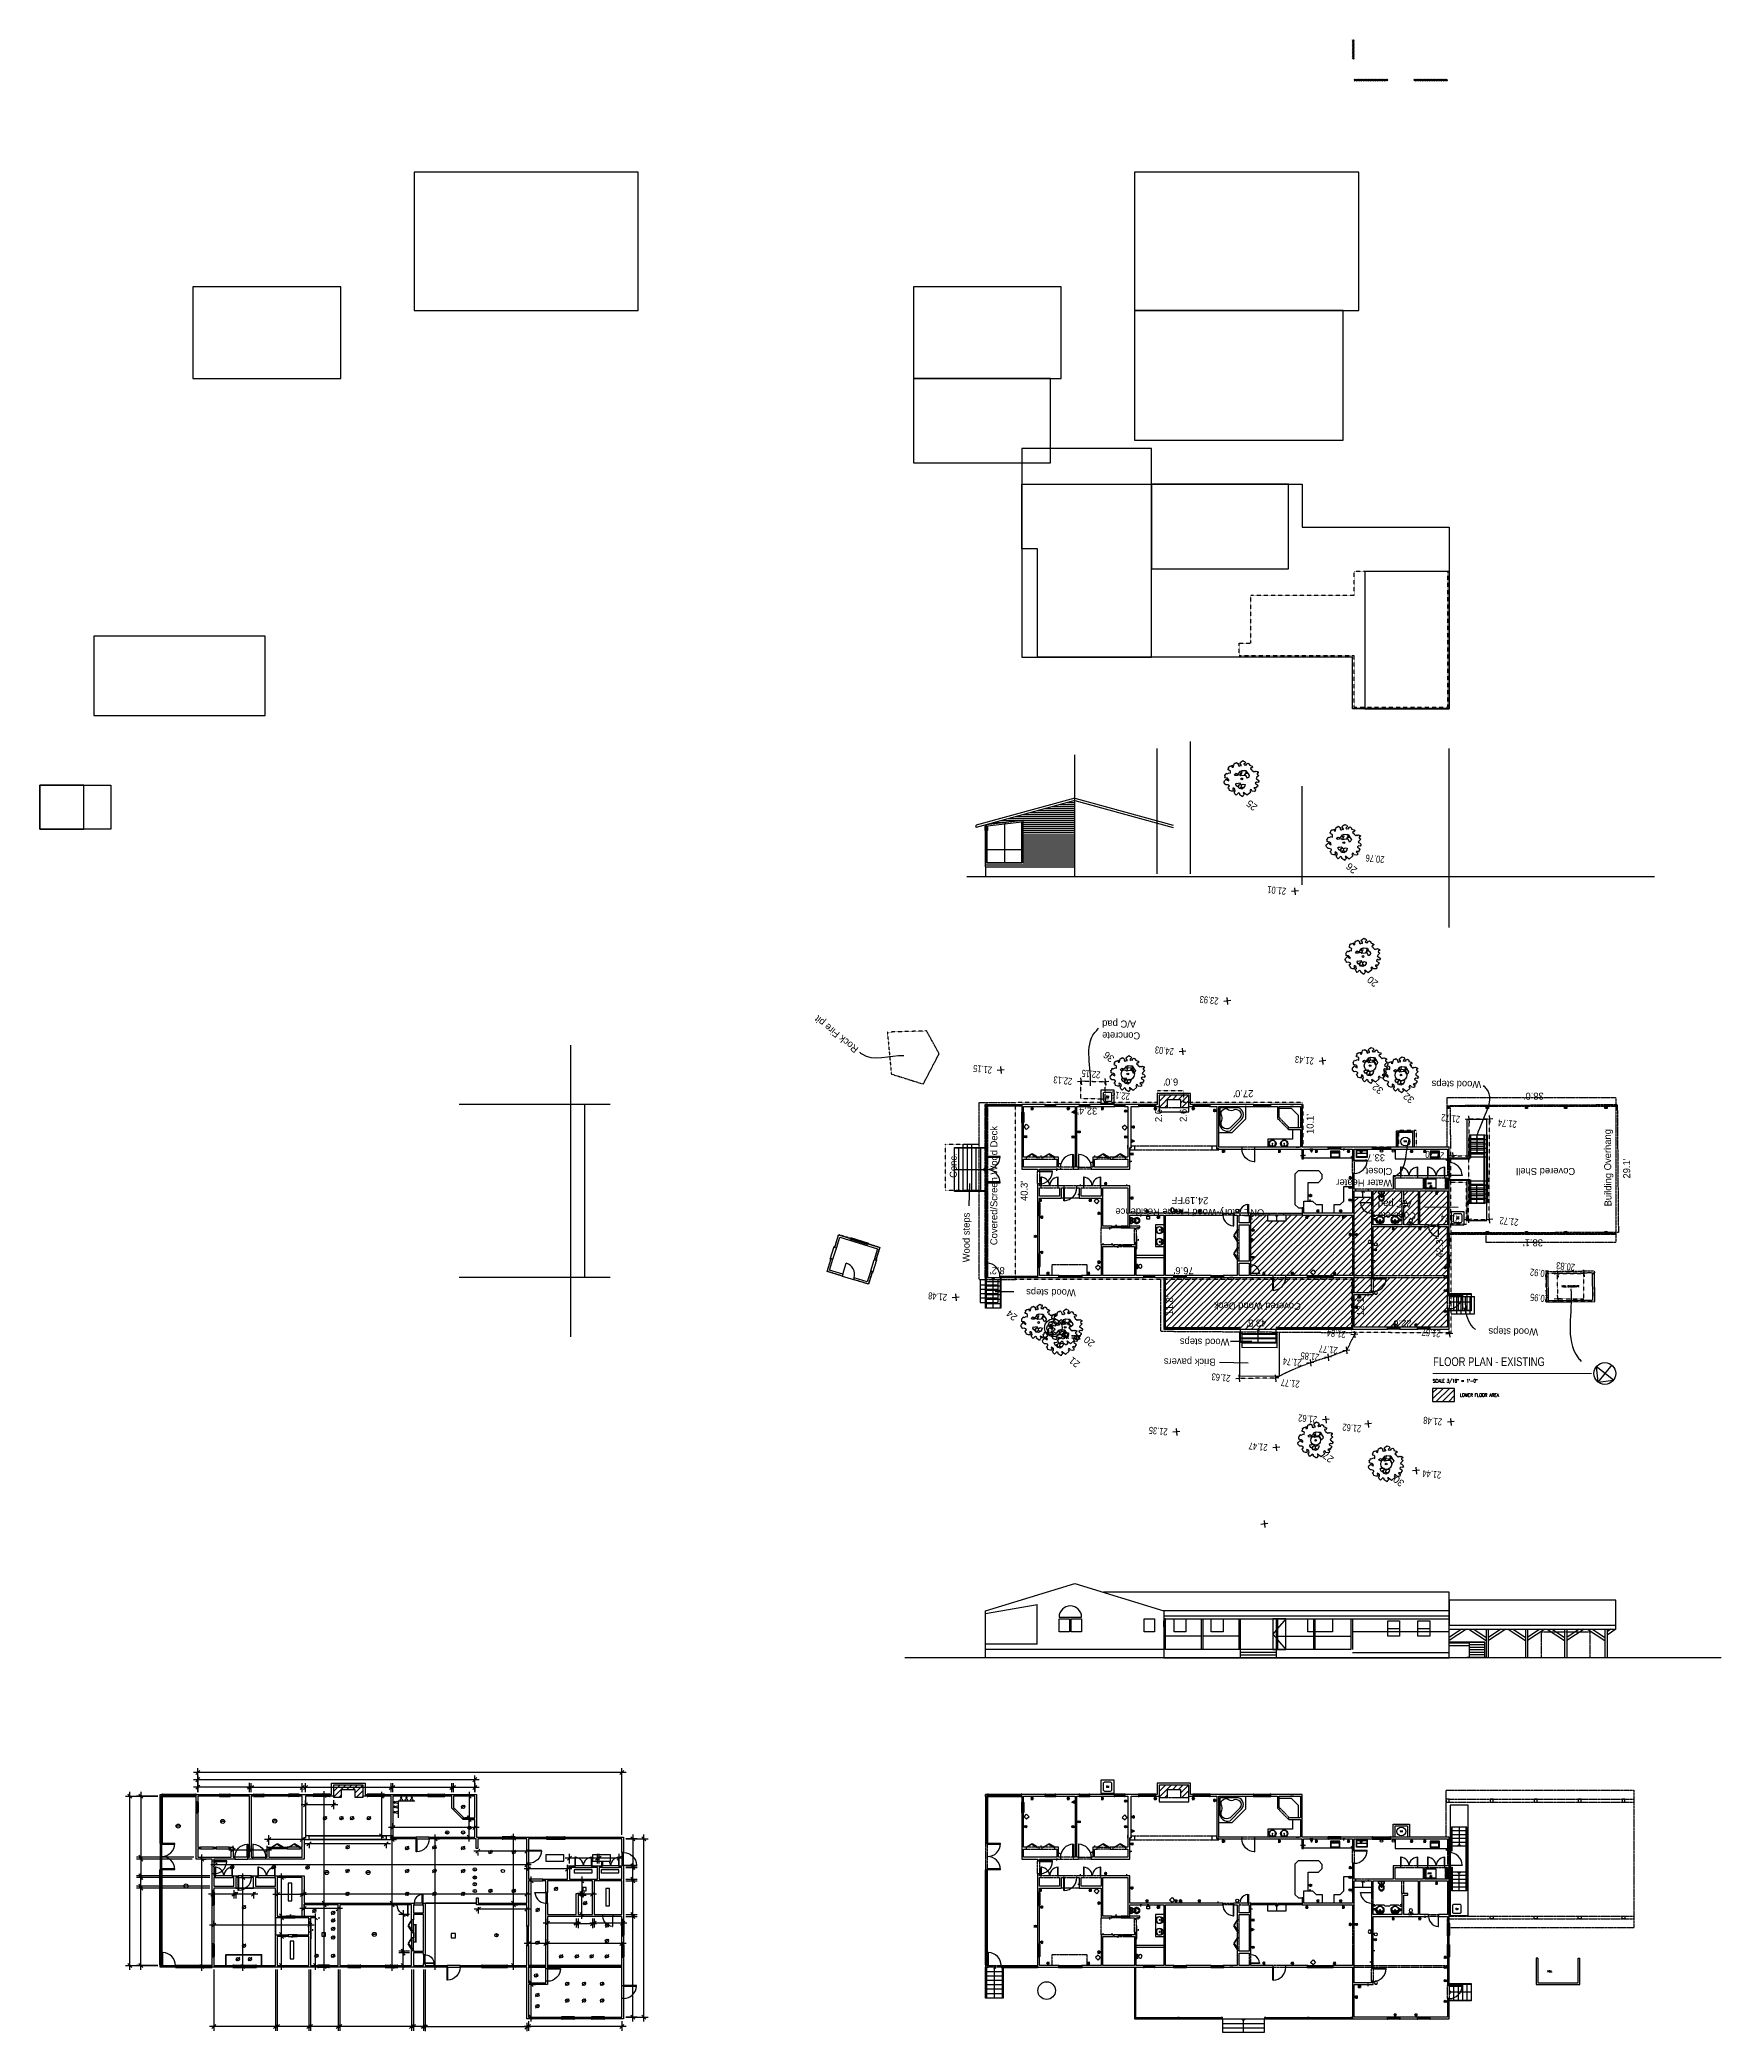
# Model space of a CAD drawing. Header units: inches. Extents: x -625442 to 34963, y -27993 to 66986.
# Drawn here: x -854 to 3738, y 10921 to 16363 of the extents above; entities that cross this region are included whole.
import ezdxf
from ezdxf.enums import TextEntityAlignment as Align

# ---------------------------------------------------------------- set-up
doc = ezdxf.new("R2010")
doc.units = ezdxf.units.IN
doc.header["$LTSCALE"] = 0.5
doc.header["$MEASUREMENT"] = 0
for name, pattern in [('DASHED2', [0.375, 0.25, -0.125]), ('HIDDEN', [0.375, 0.25, -0.125]), ('HIDDEN2', [0.1875, 0.125, -0.0625])]:
    doc.linetypes.add(name, pattern=pattern)
for name, color, linetype in [('0-TEXT', 30, 'Continuous'), ('A-ANNO-TEXT', 30, 'Continuous'), ('BUILDING', 253, 'DASHED2'), ('BUILDING OH', 80, 'HIDDEN2'), ('E-DETAIL', 144, 'Continuous'), ('E-OUTLINE-DARK', 130, 'Continuous'), ('E-PATTERN', 126, 'Continuous'), ('EDGE OF CONCRETE', 253, 'DASHED2'), ('EDGE OF PAVEMENT', 253, 'DASHED2'), ('EDGE OF PAVERS', 24, 'Continuous'), ('EDGE OF ROCKS', 55, 'HIDDEN'), ('P-ABOVE', 201, 'HIDDEN2'), ('P-BELOW-LIGHT', 143, 'Continuous'), ('P-BELOW-MED', 145, 'Continuous'), ('P-CASEWORK', 140, 'Continuous'), ('P-DEMO', 124, 'HIDDEN'), ('P-DOOR', 51, 'Continuous'), ('P-FIXTURE', 63, 'Continuous'), ('P-FURNITURE', 201, 'Continuous'), ('P-PATTERN', 147, 'Continuous'), ('P-RAILING', 60, 'Continuous'), ('P-WALL', 90, 'Continuous'), ('P-WINDOW', 213, 'Continuous'), ('SPOT ELEVATION TEXT', 252, 'Continuous'), ('TEXT', 7, 'Continuous'), ('Trees-Anno', 43, 'Continuous'), ('TreesMARK', 46, 'Continuous'), ('WOOD DECK', 37, 'Continuous')]:
    doc.layers.add(name, color=color, linetype=linetype)
doc.styles.add('1-4T', font='Zap601Rm.ttf', dxfattribs={"width": 0.8, "height": 12})
doc.styles.add('BLDG', font='IC-Romans.shx', dxfattribs={"width": 0.8})
doc.styles.add('sapa notes', font='romans.shx', dxfattribs={"width": 0.8})
doc.styles.add('TXT', font='IC-Romans.shx')
doc.dimstyles.new('20 SCALE', dxfattribs={"dimtxt": 1.6, "dimasz": 2, "dimexe": 0.18, "dimexo": 0.0625, "dimgap": 0.04, "dimtad": 0, "dimdec": 1, "dimzin": 0, "dimdsep": 46, "dimtxsty": 'BLDG', "dimcen": 0.09, "dimaunit": 1, "dimadec": 4, "dimazin": 0, "dimtfac": 1, "dimtdec": 1, "dimtofl": 0, "dimtmove": 2, "dimatfit": 3, "dimfxl": 1, "dimtolj": 1, "dimtzin": 0, "dimarcsym": 0})

msp = doc.modelspace()

# ---------------------------------------------------------------- texts
at = {"layer": '0-TEXT', "width": 0.8}
for s, height, style, p in [('CU', 4.4955, 'sapa notes', (2059.01784, 13474.32583)), ('WH', 4.4955, 'sapa notes', (2871.7714, 13352.50867)), ('AHU', 4.4955, 'sapa notes', (2936.73876, 13237.82833)), ('CU', 4.4955, 'sapa notes', (3015.38536, 13142.41558)), ('OAK TREE', 8.991, 'sapa notes', (1936.87248, 12815.14806)), ('FLOOR PLAN - EXISTING', 23.976, '1-4T', (2951.70138, 12740.8091)), ('SCALE 3/16" = 1\'-0"', 8.991, 'sapa notes', (2950.81564, 12695.83528)), ('LOWER FLOOR AREA', 8.991, 'sapa notes', (3024.82175, 12657.05434)), ('CU', 4.4955, 'sapa notes', (2059.01784, 11589.80989)), ('WH', 4.4955, 'sapa notes', (2860.97565, 11467.99273)), ('AHU', 4.4955, 'sapa notes', (2936.73876, 11353.31239)), ('CU', 4.4955, 'sapa notes', (3013.27723, 11255.91725)), ('WELL', 4.4955, 'sapa notes', (3263.40443, 11085.72324))]:
    msp.add_text(s, height=height, dxfattribs=dict(at, style=style)).set_placement(p)
at = {"layer": '0-TEXT', "style": 'sapa notes', "width": 0.8}
msp.add_text('WELL ENCLOSURE', height=4.4955, rotation=0.8522978, dxfattribs=at).set_placement((3303.32255, 12956.12816))
at = {"layer": 'SPOT ELEVATION TEXT', "style": 'BLDG', "width": 0.8}
for s, p in [('20.76', (2793.96463, 14135.83647)), ('21.01', (2525.56412, 14049.34238)), ('23.93', (2340.64811, 13749.53212)), ('24.03', (2218.55521, 13611.58289)), ('21.15', (1721.99611, 13560.91726)), ('22.15', (2018.06818, 13547.79111)), ('21.43', (2600.97552, 13585.65906)), ('22.13', (1941.20701, 13529.92659)), ('22.16', (2098.56166, 13488.87243)), ('21.72', (3000.38476, 13426.44483)), ('21.74', (3155.28727, 13412.80476)), ('21.70', (2957.20043, 13326.47594)), ('21.74', (2998.91039, 13153.00568)), ('21.72', (3159.84013, 13145.11406)), ('20.92', (3243.14187, 13004.41416)), ('20.83', (3314.44328, 13022.2634)), ('21.48', (1599.19765, 12939.93816)), ('20.95', (3243.22703, 12936.19725)), ('21.77', (2666.31108, 12795.12073)), ('21.84', (2688.02823, 12838.50563)), ('21.67', (2947.23807, 12840.46263)), ('21.74', (2567.73739, 12761.20393)), ('21.85', (2616.08543, 12776.33476)), ('21.63', (2373.1894, 12718.73341)), ('21.77', (2562.27611, 12703.01456)), ('21.35', (2201.75246, 12572.58695)), ('21.62', (2609.91927, 12606.27543)), ('21.62', (2730.65379, 12581.1299)), ('21.48', (2951.35159, 12599.95503)), ('21.47', (2474.64308, 12529.90301)), ('21.44', (2949.124, 12454.78191))]:
    msp.add_text(s, height=19.2, rotation=173.99910206, dxfattribs=at).set_placement(p, align=Align.CENTER)
at = {"layer": 'TEXT', "char_height": 19.2, "style": 'TXT'}
for s, insert, attachment_point, rotation in [('Rock Fire pit', (1371.75892, 13594.341), 1, 140.99910206), ('Concrete \\PA/C pad', (2047.4026, 13633.79108), 3, 179.61051486), ("6.0'", (2235.14708, 13507.00665), 2, 180), ('Wood steps', (3083.03348, 13500.26595), 1, 179.61051486), ("32.4'", (2006.98234, 13427.52957), 2, 180), ("2.6'", (2191.92738, 13427.45885), 2, 90), ("2.6'", (2259.69478, 13427.98675), 2, 90), ("27.0'", (2433.34615, 13475.25863), 2, 180), ("38.0'", (3226.5537, 13468.31081), 2, 180.29286673), ('Covered/Screen Wood Deck', (1742.30337, 13233.82442), 2, 90), ("10.1'", (2606.0127, 13402.10862), 2, 90), ('Building Overhang', (3418.84598, 13282.45961), 2, 90.49598909), ('Conc.', (1631.47133, 13288.30592), 2, 90), ('Water Heater \\PCloset', (2839.90912, 13230.62736), 1, 179.61051486), ("33.7'", (2792.97219, 13300.12743), 2, 179.97819011), ('Covered Shell', (3259.12771, 13262.63072), 2, 180.12952559), ("29.1'", (3470.58248, 13280.43512), 2, 90.49598909), ("40.3'", (1825.08286, 13219.0163), 2, 90), ("ONE Story Wood Frame Residence \\P24.19'FF", (2287.13282, 13151.08375), 2, 179.61051486), ('Concrete \\PA/C pad', (2800.43776, 13141.81109), 3, 179.61051486), ('Wood steps', (1666.69399, 13091.88811), 2, 90), ("42.3'", (2959.58457, 13064.34035), 2, 90.12952559), ("38.1'", (3224.40308, 13067.76859), 2, 180.12952559), ("8.2'", (1761.39334, 12991.57396), 2, 180), ("76.6'", (2270.20212, 12991.57396), 2, 180), ('Wood steps', (1975.60869, 12931.40072), 1, 179.61051486), ("11.8'", (2222.30232, 12906.53293), 2, 90), ('Covered Wood Deck', (2471.81793, 12894.87348), 2, 179.61051486), ("12.1'", (2744.12138, 12904.75929), 2, 90), ("43.5'", (2468.90974, 12848.51792), 2, 179.61051486), ("22.6'", (2865.47266, 12846.32028), 2, 179.82087297), ('Wood steps', (3238.26134, 12824.14043), 1, 179.61051486), ('Wood steps', (2395.37507, 12796.12049), 1, 179.61051486), ('Brick pavers', (2357.3274, 12741.69404), 1, 179.61051486)]:
    msp.add_mtext(s, dxfattribs=dict(at, insert=insert, attachment_point=attachment_point, rotation=rotation))
at = {"layer": 'Trees-Anno', "char_height": 19.2, "attachment_point": 9, "rotation": 140.99910206, "style": 'TXT'}
for s, insert in [('25', (2451.43679, 14288.82872)), ('26', (2724.01163, 14117.0056)), ('20', (2781.55532, 13807.40111)), ('36', (2060.76658, 13601.77452)), ('32', (2795.41189, 13514.74774)), ('32', (2879.90054, 13489.32983)), ('24', (1795.7757, 12895.42806)), ('20', (2007.42458, 12824.3367)), ('21', (1966.8648, 12767.5242)), ('27', (2659.97858, 12507.47254)), ('30', (2852.582, 12442.68245))]:
    msp.add_mtext(s, dxfattribs=dict(at, insert=insert))

# ---------------------------------------------------------------- blocks, each defined once
blk = doc.blocks.new('SPT10')
at = {"color": 0, "linetype": 'Continuous'}
for p, q in [((-0.35, -0.35), (0.35, 0.35)), ((0.35, -0.35), (-0.35, 0.35))]:
    blk.add_line(p, q, dxfattribs=at)
blk = doc.blocks.new('TREE11')
at = {"linetype": 'Continuous'}
for p, q in [((-0.134, 0.178), (-0.184, 0.176)), ((-0.156, 0.177), (-0.179, 0.211)), ((-0.132, 0.24), (-0.134, 0.178)), ((-0.134, 0.178), (-0.103, 0.129)), ((-0.094, 0.242), (-0.047, 0.184)), ((-0.034, 0.247), (-0.058, 0.14)), ((0.006, -0.194), (-0.03, -0.231)), ((0.008, -0.119), (0.006, -0.244)), ((0.008, -0.167), (0.027, -0.23)), ((0.027, -0.23), (0.058, -0.256)), ((0.065, -0.059), (0.113, -0.104)), ((0.096, -0.089), (0.115, -0.156)), ((0.113, -0.104), (0.17, -0.108)), ((0.115, -0.156), (0.157, -0.173)), ((0.141, -0.107), (0.163, -0.133))]:
    blk.add_line(p, q, dxfattribs=at)
for points in [[(-0.04, 0.357), (-0.015, 0.344), (0.008, 0.351), (0.028, 0.361), (0.015, 0.389), (-0.027, 0.402), (-0.019, 0.434), (0.006, 0.451), (0.063, 0.474), (0.102, 0.449), (0.138, 0.447), (0.147, 0.41), (0.136, 0.393), (0.141, 0.378), (0.17, 0.37), (0.196, 0.378), (0.22, 0.391), (0.243, 0.415), (0.313, 0.402), (0.339, 0.381), (0.35, 0.351), (0.344, 0.329), (0.34, 0.28), (0.289, 0.282), (0.248, 0.275), (0.265, 0.252), (0.293, 0.244), (0.328, 0.244), (0.361, 0.265), (0.39, 0.275), (0.412, 0.246), (0.437, 0.224), (0.433, 0.195), (0.446, 0.154), (0.413, 0.148), (0.388, 0.092), (0.354, 0.079), (0.368, 0.058), (0.388, 0.027), (0.422, 0.031), (0.457, 0.043), (0.483, 0.016), (0.474, 0.001), (0.503, -0.026), (0.494, -0.071), (0.476, -0.084), (0.45, -0.136), (0.429, -0.087), (0.398, -0.104), (0.399, -0.119), (0.44, -0.196), (0.432, -0.226), (0.411, -0.238), (0.409, -0.268), (0.363, -0.268), (0.329, -0.255), (0.315, -0.23), (0.28, -0.238), (0.276, -0.273), (0.246, -0.282), (0.266, -0.303), (0.327, -0.315), (0.32, -0.365), (0.306, -0.423), (0.28, -0.423), (0.248, -0.44), (0.207, -0.421), (0.216, -0.36), (0.179, -0.362), (0.166, -0.381), (0.14, -0.4), (0.162, -0.419), (0.138, -0.464), (0.091, -0.464), (0.072, -0.441), (0.001, -0.467), (-0.033, -0.467), (-0.028, -0.422), (-0.003, -0.413), (-0.014, -0.379), (-0.063, -0.389), (-0.062, -0.374), (-0.141, -0.37), (-0.149, -0.404), (-0.177, -0.406), (-0.18, -0.435), (-0.24, -0.45), (-0.26, -0.42), (-0.236, -0.405), (-0.254, -0.38), (-0.315, -0.38), (-0.303, -0.291), (-0.316, -0.259), (-0.349, -0.272), (-0.418, -0.27), (-0.422, -0.212), (-0.383, -0.196), (-0.372, -0.151), (-0.384, -0.142), (-0.455, -0.151), (-0.484, -0.125), (-0.473, -0.106), (-0.49, -0.053), (-0.458, -0.053), (-0.439, -0.033), (-0.432, -0.017), (-0.493, -0.016), (-0.518, 0.028), (-0.497, 0.053), (-0.45, 0.082), (-0.409, 0.069), (-0.382, 0.08), (-0.388, 0.119), (-0.437, 0.131), (-0.412, 0.266), (-0.287, 0.27), (-0.282, 0.283), (-0.337, 0.3), (-0.331, 0.357), (-0.341, 0.379), (-0.305, 0.383), (-0.238, 0.387), (-0.216, 0.358), (-0.176, 0.368), (-0.17, 0.404), (-0.164, 0.459), (-0.113, 0.45), (-0.059, 0.418), (-0.073, 0.387)], [(-0.118, 0.258), (-0.067, 0.236), (-0.022, 0.249), (0.027, 0.23), (0.047, 0.196), (0.015, 0.181), (-0.022, 0.128), (-0.087, 0.145), (-0.114, 0.117), (-0.121, 0.09), (-0.174, 0.064), (-0.194, 0.1), (-0.201, 0.17), (-0.18, 0.224), (-0.136, 0.243)], [(0.014, -0.114), (0.079, -0.044), (0.118, -0.048), (0.163, 0.008), (0.206, 0.048), (0.241, 0.034), (0.227, -0.023), (0.185, -0.025), (0.166, -0.07), (0.171, -0.149), (0.145, -0.196), (0.088, -0.232), (0.048, -0.263), (-0.004, -0.237), (-0.053, -0.224), (-0.108, -0.207), (-0.126, -0.167), (-0.115, -0.115), (-0.029, -0.154)]]:
    blk.add_lwpolyline(points, close=True, dxfattribs=at)
blk.add_circle((0, 0), 0.0248, dxfattribs=at)

# ---------------------------------------------------------------- hatches: boundary and pattern name
at = {"layer": 'P-FURNITURE'}
h = msp.add_hatch(dxfattribs=at)
h.set_pattern_fill('ANSI31', color=256, scale=12)
h.set_pattern_definition([(45, (0, -3600), (-1.06066017, 1.06066017), [])])
h.paths.add_polyline_path([(2736.07995, 16363.24547), (2731.18892, 16363.24547), (2731.18892, 16310.42236), (2736.07995, 16310.42236)])
h.paths.add_polyline_path([(2828.03129, 16256.03412), (2736.07995, 16256.03412), (2736.07995, 16251.14309), (2828.03129, 16251.14309)])
h.paths.add_polyline_path([(2990.80474, 16256.03412), (2898.85339, 16256.03412), (2898.85339, 16251.14309), (2990.80474, 16251.14309)])
h = msp.add_hatch(dxfattribs=at)
h.set_pattern_fill('ANSI31', color=256, scale=96)
h.paths.add_polyline_path([(2723.16763, 13102.72532), (2724.92841, 13103.31224), (2726.88482, 13102.72532), (2727.42826, 13101.74711), (2731.18892, 13101.74711), (2731.18892, 13153.39638), (2707.90762, 13153.39638), (2707.90762, 13149.94005), (2709.27711, 13148.11406), (2709.27711, 13146.15765), (2707.90762, 13144.33167), (2707.90762, 13144.55695), (2705.95121, 13144.20124), (2704.19044, 13145.37509), (2703.60352, 13147.13586), (2704.19044, 13149.09227), (2705.16865, 13149.63572), (2705.16865, 13153.39638), (2608.32628, 13153.39638), (2608.32628, 13149.66838, -0.2752812509), (2609.85371, 13147.1043, -1), (2604.022, 13147.1043, -0.2792414147), (2605.5873, 13149.68853), (2605.5873, 13153.39638), (2594.04447, 13153.39638), (2549.04701, 13153.39638), (2549.04701, 13136.76688), (2500.13672, 13136.76688), (2500.13672, 13153.39638), (2453.9654, 13153.39638), (2453.9654, 13113.28994), (2457.68557, 13113.28994, -0.7685501851), (2463.29885, 13111.79512, -0.7769258033), (2457.65479, 13110.35532), (2453.9654, 13110.35532), (2453.9654, 13090.20428), (2462.9649, 13085.90018), (2453.9654, 13081.79171), (2453.9654, 13038.9463), (2457.68557, 13038.9463, -0.7685501851), (2463.29885, 13037.45148, -0.7769258033), (2457.65479, 13036.01168), (2453.9654, 13036.01168), (2453.9654, 13017.23013), (2459.83464, 13016.64321), (2465.50823, 13014.29551), (2470.20362, 13010.77397), (2474.11644, 13006.27423), (2476.46414, 13000.79627), (2477.63798, 12994.92704), (2477.63798, 12993.75319), (2453.9654, 12993.75319), (2453.9654, 12987.88396), (2488.00697, 12987.88396), (2488.00697, 12991.60114), (2486.63748, 12993.16627), (2486.63748, 12995.12268), (2488.00697, 12996.68781), (2489.96338, 12997.07909), (2491.72415, 12995.90525), (2492.31107, 12994.14448), (2491.72415, 12992.18806), (2490.74594, 12991.64462), (2490.74594, 12987.88396), (2513.8316, 12987.88396), (2549.04701, 12987.88396), (2565.48086, 12987.88396), (2565.48086, 12991.60412, -0.268774043), (2563.97001, 12994.21173, -1), (2569.98136, 12994.21173, -0.274405067), (2568.41548, 12991.57334), (2568.41548, 12987.88396), (2607.73935, 12987.88396), (2607.73935, 12988.27524), (2609.30448, 12988.27524), (2623.97757, 12988.27524), (2623.97757, 12989.64473), (2617.13013, 12996.49217), (2623.97757, 13003.33961), (2630.62937, 12996.49217), (2623.97757, 12989.64473), (2623.97757, 12988.27524), (2676.80068, 12988.27524), (2678.36581, 12988.27524), (2678.36581, 12987.88396), (2680.90915, 12987.88396), (2680.90915, 12991.60412, -0.268774043), (2679.39829, 12994.21173, -1), (2685.40964, 12994.21173, -0.274405067), (2683.84376, 12991.57334), (2683.84376, 12987.88396), (2731.18892, 12987.88396), (2731.18892, 13042.2722), (2731.18892, 13095.09531), (2731.18892, 13099.00813), (2727.47174, 13099.00813), (2726.10225, 13097.63865), (2723.9502, 13097.63865), (2722.38507, 13099.00813), (2721.99379, 13100.96455)])
h.paths.add_polyline_path([(2783.22947, 13158.28741), (2776.77331, 13158.87433), (2770.70844, 13161.02638), (2765.23048, 13164.35228), (2760.5351, 13168.85203), (2757.01355, 13174.13434), (2754.66586, 13180.19921), (2753.68766, 13186.45973), (2753.68766, 13187.63358), (2783.22947, 13187.63358), (2783.22947, 13202.30667), (2736.07995, 13202.30667), (2736.07995, 13101.35583), (2739.80011, 13101.35583, -0.7685501851), (2745.4134, 13099.86101, -0.7769258033), (2739.76933, 13098.42121), (2736.07995, 13098.42121), (2736.07995, 13095.09531), (2736.07995, 13042.2722), (2736.07995, 12987.88396), (2783.22947, 12987.88396), (2783.22947, 13080.22658), (2780.88178, 13076.31376), (2776.18639, 13076.31376), (2774.03434, 13080.22658), (2776.18639, 13084.13941), (2780.88178, 13084.13941), (2783.22947, 13080.22658)])
h.paths.add_polyline_path([(2866.37696, 13184.69896), (2866.37696, 13219.1318), (2788.1205, 13219.1318), (2788.1205, 13187.63358), (2788.1205, 13158.28741), (2788.1205, 13149.67919), (2792.62025, 13149.67919), (2795.16358, 13152.41817), (2818.0536, 13152.41817), (2820.79257, 13149.67919), (2832.53104, 13149.67919), (2835.27002, 13152.41817), (2857.18183, 13152.41817), (2863.63798, 13148.70099), (2866.37696, 13148.70099)])
edge = h.paths.add_edge_path(flags=16)
edge.add_ellipse((2810.52141, 13200.29836), major_axis=(0, -8.55704), ratio=0.8642807949, start_angle=242.39798031, end_angle=477.60202131, ccw=False)
edge.add_line((2803.96768, 13204.26373), (2804.94564, 13206.80641))
edge.add_line((2804.94564, 13206.80641), (2805.7282, 13208.95846))
edge.add_line((2805.7282, 13208.95846), (2806.29734, 13211.23502))
edge.add_line((2806.29734, 13211.23502), (2804.16307, 13211.5018))
edge.add_line((2804.16307, 13211.5018), (2803.18487, 13212.08872))
edge.add_line((2803.18487, 13212.08872), (2802.79359, 13213.26257))
edge.add_line((2802.79359, 13213.26257), (2802.79359, 13216.19719))
edge.add_line((2802.79359, 13216.19719), (2803.18487, 13216.97975))
edge.add_line((2803.18487, 13216.97975), (2803.96743, 13217.17539))
edge.add_line((2803.96743, 13217.17539), (2817.07539, 13217.17539))
edge.add_line((2817.07539, 13217.17539), (2817.85795, 13216.97975))
edge.add_line((2817.85795, 13216.97975), (2818.24924, 13216.19719))
edge.add_line((2818.24924, 13216.19719), (2818.24924, 13213.26257))
edge.add_line((2818.24924, 13213.26257), (2817.85795, 13212.08872))
edge.add_line((2817.85795, 13212.08872), (2816.87975, 13211.5018))
edge.add_line((2816.87975, 13211.5018), (2814.74548, 13211.23502))
edge.add_line((2814.74548, 13211.23502), (2815.31462, 13208.95846))
edge.add_line((2815.31462, 13208.95846), (2816.09718, 13206.80641))
edge.add_line((2816.09718, 13206.80641), (2817.07514, 13204.26372))
h.paths.add_polyline_path([(2812.96693, 13194.08974), (2811.79308, 13193.69845), (2810.42359, 13193.50281), (2809.24974, 13193.69845), (2808.0759, 13194.08974), (2806.31513, 13195.65487), (2805.14128, 13197.80692), (2804.75, 13200.74154), (2805.53256, 13203.87179), (2807.09769, 13205.82821), (2809.24974, 13207.00205), (2809.83667, 13207.00205), (2810.42359, 13207.00205), (2811.20615, 13207.00205), (2811.79308, 13207.00205), (2813.94513, 13205.82821), (2815.51026, 13203.87179), (2816.29282, 13200.74154), (2815.90154, 13197.80692), (2814.7277, 13195.65487)], flags=0)
h.paths.add_polyline_path([(2812.96693, 13194.28538), (2811.79308, 13193.8941), (2810.42359, 13193.69845), (2809.24974, 13193.8941), (2808.0759, 13194.28538), (2806.51077, 13195.65487), (2805.53256, 13197.41564), (2805.14128, 13199.76333), (2805.33692, 13202.30667), (2806.31513, 13204.45872), (2807.48897, 13205.63256), (2808.85846, 13206.41513), (2809.0541, 13206.41513), (2809.44538, 13206.61077), (2809.83667, 13206.61077), (2810.42359, 13206.61077), (2811.01051, 13206.61077), (2811.59744, 13206.61077), (2813.35821, 13205.82821), (2814.7277, 13204.45872), (2815.7059, 13202.30667), (2815.90154, 13199.76333), (2815.51026, 13197.41564), (2814.53205, 13195.65487)], flags=0)
h.paths.add_polyline_path([(2813.35821, 13208.1759), (2813.16257, 13208.37154), (2813.35821, 13208.76282), (2813.55385, 13208.37154)], flags=0)
h.paths.add_polyline_path([(2807.68461, 13208.1759), (2807.48897, 13208.37154), (2807.68461, 13208.76282), (2807.88026, 13208.37154)], flags=0)
h.paths.add_polyline_path([(2810.42359, 13213.65385), (2809.56047, 13214.22927), (2809.83667, 13214.43642), (2809.83667, 13214.8277), (2810.42359, 13215.21898), (2811.20615, 13214.8277), (2811.20615, 13214.04513)], flags=0)
h.paths.add_polyline_path([(2990.41345, 13102.92096), (2990.41345, 13104.48609), (2990.80474, 13104.48609), (2990.80474, 13122.09379), (2966.74087, 13122.09379), (2966.74087, 13094.50839), (2965.76267, 13094.50839), (2959.69779, 13095.48659), (2954.21984, 13097.63865), (2949.13317, 13100.96455), (2945.02471, 13105.26865), (2941.89445, 13110.35532), (2939.93804, 13116.02892), (2939.35111, 13122.09379), (2916.85238, 13122.09379), (2916.85238, 13118.37363, -0.268774043), (2918.36324, 13115.76602, -1), (2912.35188, 13115.76602, -0.274405067), (2913.91776, 13118.40441), (2913.91776, 13122.09379), (2844.26951, 13122.09379), (2844.26951, 13118.63746), (2845.639, 13116.81148), (2845.639, 13114.85507), (2844.26951, 13113.02908), (2844.26951, 13113.25437), (2842.3131, 13112.89866), (2840.55233, 13113.87686), (2839.9654, 13115.83327), (2840.55233, 13117.78969), (2841.53053, 13118.33313), (2841.53053, 13122.09379), (2788.1205, 13122.09379), (2788.1205, 13072.98786), (2790.84484, 13072.98786, -1.0186898407), (2799.14301, 13073.14153, -0.9816530607), (2790.84484, 13072.98786), (2788.1205, 13072.98786), (2788.1205, 13059.48862), (2791.56088, 13059.48862, -0.7875548243), (2797.14945, 13058.14122, -0.7807484412), (2791.58397, 13056.74965), (2788.1205, 13056.74965), (2788.1205, 12987.88396), (2990.80474, 12987.88396), (2990.80474, 13009.0132), (2987.08755, 13009.0132), (2985.52242, 13007.64372), (2983.56601, 13007.64372), (2982.00088, 13009.0132), (2981.6096, 13010.96961), (2982.78345, 13012.73039), (2984.54422, 13013.31731), (2986.50063, 13012.73039), (2987.04408, 13011.75218), (2990.41345, 13011.75218), (2990.41345, 13011.94782), (2990.41345, 13044.03297), (2990.41345, 13045.5981), (2990.80474, 13045.5981), (2990.80474, 13069.27068), (2990.41345, 13069.27068), (2990.41345, 13070.64017)])
h.paths.add_polyline_path([(2990.80474, 12945.23419), (2987.08457, 12945.23419, -0.7685501851), (2981.47129, 12946.72901, -0.7769258033), (2987.11535, 12948.1688), (2990.80474, 12948.1688), (2990.80474, 12981.62344), (2987.07674, 12981.62344, -0.7756298607), (2981.59687, 12982.99293), (2788.1205, 12982.99293), (2788.1205, 12980.05831), (2823.33591, 12980.05831), (2823.33591, 12978.88447), (2822.55334, 12972.23267), (2820.40129, 12965.77651), (2817.07539, 12959.71163), (2812.57564, 12954.62496), (2807.29333, 12950.32086), (2801.22846, 12947.1906), (2794.7723, 12945.42983), (2793.3409, 12945.26143), (2793.20717, 12945.03855), (2797.90256, 12945.03855), (2800.05461, 12941.12572), (2797.90256, 12937.01726), (2793.20717, 12937.01726), (2790.85947, 12941.12572), (2793.3409, 12945.26143), (2788.1205, 12944.64726), (2788.1205, 12936.03905), (2752.12253, 12936.03905), (2752.12253, 12932.35702, -0.2762261776), (2753.66214, 12929.78279, -1), (2747.81842, 12929.78279, -0.2581847492), (2749.18791, 12932.25815), (2749.18791, 12936.03905), (2736.07995, 12936.03905), (2736.07995, 12902.9757), (2739.79713, 12902.9757), (2741.36226, 12904.34519), (2743.70996, 12904.34519), (2743.70996, 12904.00281), (2744.8838, 12902.9757), (2745.27509, 12901.01929), (2744.29688, 12899.25851), (2742.34047, 12898.67159), (2740.38406, 12899.25851), (2739.84061, 12900.23672), (2736.07995, 12900.23672), (2736.07995, 12846.82669), (2826.27052, 12846.82669), (2826.27052, 12847.21797), (2827.83565, 12847.21797), (2846.6172, 12847.21797), (2846.6172, 12850.55468, -0.2752812509), (2845.08977, 12853.11876, -1), (2850.92148, 12853.11876, -0.2792414147), (2849.35618, 12850.53453), (2849.35618, 12847.21797), (2859.9208, 12847.21797), (2861.48593, 12847.21797), (2861.48593, 12846.82669), (2903.54878, 12846.82669), (2903.54878, 12850.54685, -0.268774043), (2902.03792, 12853.15445, -1), (2908.04928, 12853.15445, -0.274405067), (2906.4834, 12850.51607), (2906.4834, 12846.82669), (2908.43981, 12846.82669), (2908.43981, 12847.21797), (2910.00494, 12847.21797), (2942.28573, 12847.21797), (2943.85086, 12847.21797), (2943.85086, 12846.82669), (2990.80474, 12846.82669), (2990.80474, 12888.88953), (2987.08457, 12888.88953, -0.7685501851), (2981.47129, 12890.38435, -0.7769258033), (2987.11535, 12891.82415), (2990.80474, 12891.82415), (2990.80474, 12897.69339), (2990.80474, 12933.10443)])
h.paths.add_polyline_path([(2783.22947, 12980.05831), (2783.22947, 12982.99293), (2736.07995, 12982.99293), (2736.07995, 12940.93008), (2783.22947, 12940.93008), (2783.22947, 12944.8429)], flags=17)
h.paths.add_polyline_path([(2910.59186, 13219.1318), (2871.26799, 13219.1318), (2871.26799, 13184.69896), (2883.00646, 13184.69896), (2883.00646, 13179.80793), (2871.26799, 13179.80793), (2871.26799, 13126.98482), (2884.76723, 13126.98482), (2885.74544, 13129.18578), (2885.74544, 13129.91944), (2885.54979, 13129.91944), (2885.54979, 13130.11508), (2884.57159, 13129.91944), (2884.57159, 13130.31072), (2885.54979, 13130.11508), (2885.54979, 13130.31072), (2885.94108, 13130.31072), (2886.33236, 13130.31072), (2886.33236, 13130.11508), (2887.31056, 13130.31072), (2887.31056, 13129.91944), (2886.33236, 13130.11508), (2886.33236, 13129.91944), (2886.13672, 13128.74559), (2886.33236, 13128.74559), (2886.91928, 13126.98482), (2889.65826, 13126.98482), (2889.65826, 13133.07332, -9.8645325524), (2891.61467, 13133.0497), (2891.61467, 13126.98482), (2894.94057, 13126.98482), (2895.72313, 13129.33251), (2895.72313, 13129.91944), (2895.52749, 13129.91944), (2895.52749, 13130.11508), (2894.54929, 13129.91944), (2894.54929, 13130.31072), (2895.52749, 13130.11508), (2895.52749, 13130.31072), (2895.91878, 13130.31072), (2896.31006, 13130.31072), (2896.31006, 13130.11508), (2897.28826, 13130.31072), (2897.28826, 13129.91944), (2896.31006, 13130.11508), (2896.31006, 13129.91944), (2896.11442, 13129.91944), (2896.11442, 13128.74559), (2896.31006, 13128.74559), (2896.89698, 13126.98482), (2910.59186, 13126.98482)])
h.paths.add_polyline_path([(2990.80474, 13219.1318), (2962.63241, 13219.1318), (2962.63241, 13215.67548), (2964.0019, 13213.84949), (2964.0019, 13211.89308), (2962.63241, 13210.0671), (2962.63241, 13210.29238), (2960.676, 13209.93667), (2958.91523, 13210.91488), (2958.3283, 13212.87129), (2958.91523, 13214.8277), (2959.89343, 13215.37115), (2959.89343, 13219.1318), (2915.48289, 13219.1318), (2915.48289, 13126.98482), (2939.35111, 13126.98482), (2966.74087, 13126.98482), (2990.80474, 13126.98482)])
h.paths.add_polyline_path([(2470.20362, 13010.77397), (2465.50823, 13014.29551), (2459.83464, 13016.64321), (2453.9654, 13017.23013), (2453.9654, 12994.92704), (2477.63798, 12994.92704), (2476.46414, 13000.79627), (2474.11644, 13006.27423)], flags=17)
h.paths.add_polyline_path([(2820.40129, 12965.77651), (2822.55334, 12972.23267), (2823.33591, 12978.88447), (2788.1205, 12978.88447), (2788.1205, 12944.64726), (2793.3409, 12945.26143), (2794.7723, 12945.42983), (2801.22846, 12947.1906), (2807.29333, 12950.32086), (2812.57564, 12954.62496), (2817.07539, 12959.71163)], flags=17)
h.paths.add_polyline_path([(2965.76267, 13122.09379), (2939.35111, 13122.09379), (2939.93804, 13116.02892), (2941.89445, 13110.35532), (2945.02471, 13105.26865), (2949.13317, 13100.96455), (2954.21984, 13097.63865), (2959.69779, 13095.48659), (2965.76267, 13094.50839)], flags=17)
h.paths.add_polyline_path([(2783.22947, 13186.45973), (2753.68766, 13186.45973), (2754.66586, 13180.19921), (2757.01355, 13174.13434), (2760.5351, 13168.85203), (2765.23048, 13164.35228), (2770.70844, 13161.02638), (2776.77331, 13158.87433), (2783.22947, 13158.28741)], flags=17)
h.paths.add_polyline_path([(2731.18892, 12982.99293), (2678.36581, 12982.99293), (2678.36581, 12982.40601), (2676.80068, 12982.40601), (2609.30448, 12982.40601), (2607.73935, 12982.40601), (2607.73935, 12982.99293), (2549.04701, 12982.99293), (2548.46008, 12976.14549), (2546.50367, 12969.68933), (2543.37341, 12963.62446), (2539.06931, 12958.34214), (2533.98264, 12954.03804), (2528.1134, 12950.71214), (2521.65724, 12948.56009), (2515.00545, 12947.58188), (2513.8316, 12947.58188), (2513.8316, 12982.99293), (2379.62177, 12982.99293), (2379.62177, 12982.40601), (2378.05664, 12982.40601), (2345.77585, 12982.40601), (2344.21072, 12982.40601), (2344.21072, 12982.99293), (2277.69272, 12982.99293), (2277.69272, 12982.40601), (2276.12759, 12982.40601), (2244.04244, 12982.40601), (2242.47732, 12982.40601), (2242.47732, 12982.99293), (2220.31563, 12982.99293), (2220.31563, 12981.99293), (2220.31563, 12845.93566), (2420.66495, 12845.93566), (2424.66495, 12845.93566), (2424.66495, 12841.93566), (2522.83961, 12841.93566), (2522.83961, 12845.93566), (2526.83961, 12845.93566), (2731.18892, 12845.93566)])
h.paths.add_polyline_path([(2546.50367, 12969.68933), (2548.46008, 12976.14549), (2549.04701, 12982.99293), (2515.00545, 12982.99293), (2515.00545, 12947.58188), (2521.65724, 12948.56009), (2528.1134, 12950.71214), (2533.98264, 12954.03804), (2539.06931, 12958.34214), (2543.37341, 12963.62446)], flags=17)
h = msp.add_hatch(dxfattribs=at)
h.set_pattern_fill('ANSI31', color=256, scale=96)
h.set_pattern_definition([(45, (-310.915, -6868.15), (-8.4852814, 8.4852814), [])])
h.paths.add_polyline_path([(3010.31935, 12643.88606), (3010.31935, 12679.88606), (2950.31935, 12679.88606), (2950.31935, 12643.88606)])

# ---------------------------------------------------------------- linework, layer by layer
at = {"layer": '0-TEXT'}
msp.add_lwpolyline([(3439.39112, 12743.97486), (3402.00041, 12697.05009), (3444.15815, 12701.81712), (3397.23338, 12739.20784), (3402.00041, 12697.05009)], dxfattribs=at)
at = {"layer": '0-TEXT', "const_width": 2.997}
msp.add_lwpolyline([(2950.31935, 12720.51248), (3384.37607, 12720.51248)], dxfattribs=at)
at = {"layer": '0-TEXT'}
msp.add_circle((3420.69576, 12720.51248), 30, dxfattribs=at)
at = {"layer": 'A-ANNO-TEXT'}
for points in [[(3070.69576, 13371.82659), (3070.69576, 13319.80236), (3067.17422, 13323.3239)], [(1644.00621, 13277.60675), (1728.01476, 13277.60675), (1724.49321, 13281.12829)], [(3070.69576, 13319.80236), (3074.02166, 13323.3239)], [(1728.01476, 13277.60675), (1724.49321, 13274.28085)], [(3070.69576, 13185.18297), (3070.69576, 13237.2072), (3067.17422, 13233.68566)], [(3070.69576, 13237.2072), (3074.02166, 13233.68566)], [(2759.55689, 13202.30667), (2759.55689, 13219.1318), (2755.64407, 13215.02334)], [(2759.55689, 13219.1318), (2763.861, 13214.8277)], [(2524.59186, 13136.76688), (2524.59186, 13153.39638), (2521.07032, 13149.87484)], [(2524.59186, 13153.39638), (2527.91776, 13149.87484)], [(1750.21173, 12898.99293), (1750.21173, 12983.00148), (1746.69019, 12979.47994)], [(1750.21173, 12983.00148), (1753.53763, 12979.47994)], [(2995.69576, 12915.39891), (2999.21731, 12918.72481)], [(3055.69576, 12915.39891), (2995.69576, 12915.39891), (2999.21731, 12911.87737)], [(2473.75228, 12805.93566), (2473.75228, 12841.93566), (2470.23074, 12838.41412)], [(2473.75228, 12841.93566), (2477.07818, 12838.41412)], [(3022.69576, 11481.31065), (3022.69576, 11429.28642), (3019.17422, 11432.80796)], [(3022.69576, 11429.28642), (3026.02166, 11432.80796)], [(2759.55689, 11317.79073), (2759.55689, 11334.61587), (2755.64407, 11330.5074)], [(2759.55689, 11334.61587), (2763.861, 11330.31176)], [(3022.69576, 11307.26218), (3022.69576, 11359.28642), (3019.17422, 11355.76488)], [(3022.69576, 11359.28642), (3026.02166, 11355.76488)], [(2524.59186, 11252.25094), (2524.59186, 11268.88044), (2521.07032, 11265.3589)], [(2524.59186, 11268.88044), (2527.91776, 11265.3589)], [(1754.05917, 11014.46844), (1754.05917, 11098.47699), (1750.53763, 11094.95545)], [(1754.05917, 11098.47699), (1757.38507, 11094.95545)], [(2995.69576, 11030.88297), (2999.21731, 11034.20887)], [(3055.69576, 11030.88297), (2995.69576, 11030.88297), (2999.21731, 11027.36143)], [(2433.61872, 10921.41972), (2433.61872, 10957.41972), (2430.09718, 10953.89818)], [(2433.61872, 10957.41972), (2436.94462, 10953.89818)]]:
    msp.add_lwpolyline(points, dxfattribs=at)
at = {"layer": 'BUILDING'}
for points in [[(2199.11388, 13460.85863), (1810.68286, 13460.85863)], [(1810.68286, 12977.17396), (1810.68286, 13460.85863)], [(2271.18029, 13492.60665), (2199.11388, 13492.60665)], [(2199.11388, 13460.85863), (2199.11388, 13492.60665)], [(2271.18029, 13460.85863), (2271.18029, 13492.60665)], [(2595.51202, 13460.85863), (2271.18029, 13460.85863)], [(2595.51202, 13460.85863), (2595.51202, 13339.48959), (2999.98585, 13339.33563)], [(2856.90259, 13383.92336), (2856.88564, 13339.3901)], [(2904.97037, 13383.90507), (2856.90259, 13383.92336)], [(2904.97037, 13383.90507), (2904.95341, 13339.3718)], [(3001.1339, 12831.49608), (2999.98585, 13339.33563)], [(1317.16818, 13064.71369), (1327.9895, 13099.53454)], [(1440.59406, 13064.54025), (1327.9895, 13099.53454)], [(1429.77273, 13029.7194), (1440.59406, 13064.54025)], [(1296.85018, 12999.33449), (1307.67151, 13034.15533)], [(1337.87328, 12986.58568), (1296.85018, 12999.33449)], [(1409.45474, 12964.3402), (1368.43164, 12977.08901)], [(1409.45474, 12964.3402), (1420.27607, 12999.16104)], [(2729.72138, 12977.17396), (1810.68286, 12977.17396)], [(2729.72138, 12832.34461), (2729.72138, 12977.17396)], [(3260.15988, 12994.39386), (3391.83393, 12996.35271)], [(3261.30227, 12917.60236), (3260.15988, 12994.39386)], [(3392.97632, 12919.5612), (3391.83393, 12996.35271)], [(3261.30227, 12917.60236), (3392.97632, 12919.5612)], [(3001.1339, 12831.49608), (2729.72138, 12832.34461)]]:
    msp.add_lwpolyline(points, dxfattribs=at)
at = {"layer": 'BUILDING OH'}
for points in [[(1712.10383, 12977.17396), (1712.10383, 13460.85863)], [(1712.10383, 13460.85863), (1810.68286, 13460.85863)], [(2999.98585, 13339.33563), (2998.58452, 13452.74535), (3454.67009, 13455.07664), (3457.69594, 13105.54428), (3000.51671, 13104.51076)], [(1712.10383, 12977.17396), (1810.68286, 12977.17396)], [(2207.90232, 12835.89189), (2207.90232, 12977.17396)], [(2207.90232, 12835.89189), (2729.72138, 12832.34461)]]:
    msp.add_lwpolyline(points, dxfattribs=at)
at = {"layer": 'E-DETAIL'}
for p, q in [((1972.91092, 14077.25162), (1972.91092, 14410.21968)), ((1972.91092, 14291.60438), (1704.00621, 14217.97156)), ((1972.91092, 14285.90191), (1704.00621, 14212.26909)), ((1972.91092, 14291.60438), (2241.81563, 14217.97156)), ((1972.91092, 14285.90191), (2241.81563, 14212.26909)), ((1704.00621, 14212.26909), (1704.00621, 14217.97156)), ((1733.00621, 14115.25162), (1733.00621, 14215.25162)), ((1781.30778, 14220.75162), (1781.30778, 14115.25162)), ((1828.10935, 14151.25162), (1733.00621, 14151.25162)), ((1728.50621, 14104.25162), (1972.91092, 14104.25162)), ((1729.50621, 14104.25162), (1729.50621, 14077.25162)), ((2216.31563, 14077.25162), (1729.50621, 14077.25162)), ((703.99333, 13455.07504), (291.85945, 13455.07504)), ((703.99333, 12982.99293), (291.85945, 12982.99293)), ((3450.69576, 12022.19183), (3450.69576, 12033.44183)), ((2995.69576, 11985.19183), (3049.69576, 11985.19183)), ((2995.69576, 11977.69183), (3049.69576, 11977.69183)), ((3049.54808, 12022.19183), (3096.69576, 11990.75221)), ((3049.69576, 11986.19183), (3049.69576, 11945.19183)), ((3049.69576, 11986.19183), (3092.69576, 11986.19183)), ((3092.69576, 11979.3585), (3049.69576, 11979.3585)), ((3092.69576, 11972.52516), (3049.69576, 11972.52516)), ((3063.06656, 12022.19183), (3096.69576, 11999.76678)), ((3096.69576, 12022.19183), (3096.69576, 11944.19183)), ((3102.69576, 11944.19183), (3102.69576, 12022.19183)), ((3136.32497, 12022.19183), (3102.69576, 11999.76678)), ((3149.84345, 12022.19183), (3102.69576, 11990.75221)), ((3156.54808, 12022.19183), (3203.69576, 11990.75221)), ((3170.06656, 12022.19183), (3203.69576, 11999.76678)), ((3203.69576, 12022.19183), (3203.69576, 11944.19183)), ((3209.69576, 12022.19183), (3209.69576, 11944.19183)), ((3243.32497, 12022.19183), (3209.69576, 11999.76678)), ((3256.84345, 12022.19183), (3209.69576, 11990.75221)), ((3263.54808, 12022.19183), (3310.69576, 11990.75221)), ((3277.06656, 12022.19183), (3310.69576, 11999.76678)), ((3310.69576, 12022.19183), (3310.69576, 11944.19183)), ((3316.69576, 12022.19183), (3316.69576, 11944.19183)), ((3350.32497, 12022.19183), (3316.69576, 11999.76678)), ((3363.84345, 12022.19183), (3316.69576, 11990.75221)), ((3373.54808, 12022.19183), (3420.69576, 11990.75221)), ((3387.06656, 12022.19183), (3420.69576, 11999.76678)), ((3420.69576, 12022.19183), (3420.69576, 11944.19183)), ((3426.69576, 12022.19183), (3426.69576, 11944.19183)), ((3437.17728, 12022.19183), (3426.69576, 12015.20241)), ((3450.69576, 12022.19183), (3426.69576, 12006.18784)), ((3092.69576, 11965.69183), (3049.69576, 11965.69183)), ((3092.69576, 11958.8585), (3049.69576, 11958.8585)), ((3092.69576, 11952.02516), (3049.69576, 11952.02516))]:
    msp.add_line(p, q, dxfattribs=at)
for points in [[(1728.00621, 14215.25162), (1734.50621, 14215.25162), (1734.50621, 14204.00162), (1728.00621, 14204.00162)], [(1733.00621, 14115.25162), (1828.10935, 14115.25162), (1828.10935, 14226.25162), (1734.50621, 14215.25162), (1734.50621, 14204.00162), (1733.00621, 14204.00162)], [(3450.69576, 12101.50795), (2995.69576, 12101.50795), (2995.69576, 12033.44183), (3450.69576, 12033.44183)]]:
    msp.add_lwpolyline(points, close=True, dxfattribs=at)
for points in [[(1729.00621, 14204.00162), (1729.00621, 14115.25162)], [(1729.50621, 14115.25162), (1729.50621, 14219.25162)], [(1832.10935, 14115.25162), (1832.10935, 14230.74922), (1730.50621, 14218.80908), (1730.50621, 14215.25162)], [(1832.10935, 14115.25162), (1728.50621, 14115.25162), (1728.50621, 14104.25162)], [(2992.43729, 12015.19183), (2731.18892, 12015.19183)], [(3092.69576, 11945.19183), (3092.69576, 11986.19183), (2995.69576, 11986.19183)], [(2996.28269, 12022.19183), (3450.69576, 12022.19183)], [(2995.69576, 11957.19183), (2731.18892, 11957.19183)], [(3096.69576, 11945.19183), (3043.69576, 11945.19183), (3043.69576, 11944.19183)]]:
    msp.add_lwpolyline(points, dxfattribs=at)
at = {"layer": 'E-OUTLINE-DARK'}
for p, q in [((3556.74594, 14077.25162), (1678.39794, 14077.25162)), ((595.40014, 13617.41973), (595.40014, 12820.64824)), ((633.40014, 13455.07504), (633.40014, 12982.99293))]:
    msp.add_line(p, q, dxfattribs=at)
at = {"layer": 'E-PATTERN'}
for p, q in [((1871.93297, 14258.25162), (1972.91092, 14258.25162)), ((1892.01879, 14263.75162), (1972.91092, 14263.75162)), ((1912.10462, 14269.25162), (1972.91092, 14269.25162)), ((1932.19044, 14274.75162), (1972.91092, 14274.75162)), ((1952.27627, 14280.25162), (1972.91092, 14280.25162)), ((1972.36209, 14285.75162), (1972.91092, 14285.75162)), ((1751.41802, 14225.25162), (1785.32824, 14225.25162)), ((1771.50384, 14230.75162), (1972.91092, 14230.75162)), ((1791.58967, 14236.25162), (1972.91092, 14236.25162)), ((1811.67549, 14241.75162), (1972.91092, 14241.75162)), ((1832.10935, 14247.25162), (1972.91092, 14247.25162)), ((1832.10935, 14225.25162), (1972.91092, 14225.25162)), ((1832.10935, 14219.75162), (1972.91092, 14219.75162)), ((1832.10935, 14214.25162), (1972.91092, 14214.25162)), ((1832.10935, 14208.75162), (1972.91092, 14208.75162)), ((1832.10935, 14203.25162), (1972.91092, 14203.25162)), ((1851.84714, 14252.75162), (1972.91092, 14252.75162)), ((1832.10935, 14197.75162), (1972.91092, 14197.75162)), ((1832.10935, 14192.25162), (1972.91092, 14192.25162)), ((1832.10935, 14186.75162), (1972.91092, 14186.75162)), ((1832.10935, 14181.25162), (1972.91092, 14181.25162)), ((1832.10935, 14175.75162), (1972.91092, 14175.75162)), ((1832.10935, 14170.25162), (1972.91092, 14170.25162)), ((1832.10935, 14164.75162), (1972.91092, 14164.75162)), ((1832.10935, 14159.25162), (1972.91092, 14159.25162)), ((1832.10935, 14153.75162), (1972.91092, 14153.75162)), ((1728.50621, 14109.75162), (1972.91092, 14109.75162)), ((1832.10935, 14148.25162), (1972.91092, 14148.25162)), ((1832.10935, 14142.75162), (1972.91092, 14142.75162)), ((1832.10935, 14137.25162), (1972.91092, 14137.25162)), ((1832.10935, 14131.75162), (1972.91092, 14131.75162)), ((1832.10935, 14126.25162), (1972.91092, 14126.25162)), ((1832.10935, 14120.75162), (1972.91092, 14120.75162)), ((1832.10935, 14115.25162), (1972.91092, 14115.25162))]:
    msp.add_line(p, q, dxfattribs=at)
at = {"layer": 'EDGE OF CONCRETE'}
for points in [[(1989.3727, 13470.72805), (1989.85342, 13517.91717)], [(2056.3008, 13517.24026), (1989.85342, 13517.91717)], [(2055.82008, 13470.05114), (2056.3008, 13517.24026)], [(2055.82008, 13470.05114), (1989.3727, 13470.72805)], [(3047.56216, 13141.40111), (3104.92347, 13140.95213), (3105.58967, 13415.46626), (3049.03652, 13414.84027), (3047.56216, 13141.40111)], [(1619.70383, 13220.85863), (1619.70383, 13346.85863)], [(1619.70383, 13346.85863), (1667.70383, 13346.85863)], [(3000.04115, 13314.87532), (3048.49734, 13314.8424)], [(3000.45871, 13130.16583), (3042.85888, 13128.47239), (3042.48383, 13241.82643), (3000.2065, 13241.73085)], [(1619.70383, 13220.85863), (1667.70383, 13220.85863)], [(3363.00463, 12992.89849), (3291.79364, 12992.8096)], [(3291.8788, 12924.59269), (3291.79364, 12992.8096)], [(3363.08979, 12924.68158), (3363.00463, 12992.89849)], [(3291.8788, 12924.59269), (3363.08979, 12924.68158)]]:
    msp.add_lwpolyline(points, dxfattribs=at)
at = {"layer": 'EDGE OF PAVEMENT'}
msp.add_lwpolyline([(2739.38974, 12832.31439), (2714.96284, 12783.51617), (2664.73719, 12764.73019, 0.0563541477), (2521.1017, 12707.51551), (2421.84117, 12707.12884)], format="xyb", dxfattribs=at)
at = {"layer": 'EDGE OF PAVERS'}
for points in [[(2423.90232, 12712.02071), (2423.90232, 12834.42354)], [(2531.90232, 12713.17686), (2531.90232, 12833.68937)], [(2531.90232, 12713.17686), (2423.90232, 12712.02071)]]:
    msp.add_lwpolyline(points, dxfattribs=at)
at = {"layer": 'EDGE OF ROCKS'}
msp.add_lwpolyline([(1471.88408, 13538.58316), (1559.20826, 13510.9981), (1602.53342, 13593.90207), (1568.2371, 13656.19936), (1461.04356, 13652.83674), (1471.88408, 13538.58316)], dxfattribs=at)
at = {"layer": 'P-ABOVE'}
for p, q in [((1729.50621, 13456.57504), (1733.00621, 13456.57504)), ((2225.84782, 13447.24939), (2261.65015, 13447.24939)), ((2989.69576, 13451.97291), (3450.69576, 13451.97291)), ((2989.69576, 13450.47291), (3450.69576, 13450.47291)), ((1359.88916, 13084.38515), (1361.37301, 13089.1599)), ((1360.63109, 13086.77253), (1406.46862, 13072.52752)), ((1382.80793, 13077.26265), (1384.29178, 13082.0374)), ((1405.7267, 13070.14015), (1407.21055, 13074.9149)), ((2995.69576, 13100.97291), (3450.69576, 13100.97291)), ((2996.28269, 13102.47291), (3450.69576, 13102.47291)), ((1729.50621, 12981.49293), (1733.00621, 12981.49293)), ((2225.84782, 11562.73345), (2261.65015, 11562.73345)), ((2995.69576, 11557.95697), (3499.69576, 11557.95697)), ((2995.69576, 11549.95697), (3499.69576, 11549.95697)), ((2995.69576, 11238.61587), (3499.69576, 11238.61587)), ((2995.69576, 11230.61587), (3499.69576, 11230.61587))]:
    msp.add_line(p, q, dxfattribs=at)
for points in [[(1729.50621, 12981.49293), (1728.00621, 12981.49293), (1728.00621, 13456.57504), (1729.50621, 13456.57504)], [(1734.50621, 12981.49293), (1733.00621, 12981.49293), (1733.00621, 13456.57504), (1734.50621, 13456.57504)], [(2558.24214, 13392.46987), (2533.39571, 13417.51194), (2529.87417, 13413.9904), (2554.7206, 13389.14397)], [(2429.51026, 13333.58188), (2464.72567, 13333.58188), (2464.72567, 13338.47291), (2429.51026, 13338.47291)], [(1875.45451, 13311.08315), (1840.2391, 13311.08315), (1840.2391, 13306.19212), (1875.45451, 13306.19212)], [(1918.10428, 13311.08315), (1882.88887, 13311.08315), (1882.88887, 13306.19212), (1918.10428, 13306.19212)], [(1969.16662, 13283.69339), (1933.75557, 13283.69339), (1933.75557, 13278.80236), (1969.16662, 13278.80236)], [(2018.07691, 13283.69339), (2018.07691, 13278.80236), (1982.8615, 13278.80236), (1982.8615, 13283.69339)], [(2034.31513, 13311.08315), (2069.53053, 13311.08315), (2069.53053, 13306.19212), (2034.31513, 13306.19212)], [(2112.18031, 13306.19212), (2112.18031, 13311.08315), (2076.76926, 13311.08315), (2076.76926, 13306.19212)], [(2736.07995, 13267.06389), (2731.18892, 13267.06389), (2731.18892, 13302.2793), (2736.07995, 13302.2793)], [(2995.69576, 13261.19465), (2995.69576, 13296.41006), (2990.80474, 13296.41006), (2990.80474, 13261.19465)], [(1876.43271, 13238.109), (1871.54168, 13238.109), (1871.54168, 13273.52005), (1876.43271, 13273.52005)], [(1927.49506, 13227.93566), (1927.49506, 13232.82669), (1880.34554, 13232.82669), (1880.34554, 13227.93566)], [(1943.14635, 13227.93566), (1978.36176, 13227.93566), (1978.36176, 13232.82669), (1943.14635, 13232.82669)], [(2044.09718, 13227.93566), (2044.09718, 13232.82669), (1996.94767, 13232.82669), (1996.94767, 13227.93566)], [(2739.99277, 13219.1318), (2775.40382, 13219.1318), (2775.40382, 13224.02283), (2739.99277, 13224.02283)], [(2909.61366, 13255.32542), (2909.61366, 13260.21645), (2862.46414, 13260.21645), (2862.46414, 13255.32542)], [(2983.56601, 13255.32542), (2983.56601, 13260.21645), (2936.41649, 13260.21645), (2936.41649, 13255.32542)], [(2783.22947, 13187.63358), (2783.22947, 13158.28741), (2788.1205, 13158.28741), (2788.1205, 13187.63358)], [(2074.42156, 13118.18097), (2074.42156, 13123.072), (2097.8985, 13123.072), (2097.8985, 13118.18097)], [(2135.85289, 13114.85507), (2140.93956, 13114.85507), (2140.93956, 13078.46581), (2135.85289, 13078.46581)], [(2377.66535, 13153.39638), (2377.66535, 13158.28741), (2407.01153, 13158.28741), (2407.01153, 13153.39638)], [(2447.11796, 13158.28741), (2423.64103, 13158.28741), (2423.64103, 13153.39638), (2447.11796, 13153.39638)], [(2939.35111, 13122.09379), (2939.35111, 13126.98482), (2966.74087, 13126.98482), (2966.74087, 13122.09379)], [(2079.70387, 13072.2053), (2079.70387, 13067.31427), (2103.18081, 13067.31427), (2103.18081, 13072.2053)], [(2421.68461, 13113.0943), (2416.79359, 13113.0943), (2416.79359, 13077.68325), (2421.68461, 13077.68325)], [(2421.68461, 13063.79273), (2416.79359, 13063.79273), (2416.79359, 13028.57732), (2421.68461, 13028.57732)], [(2736.07995, 13042.2722), (2736.07995, 13095.09531), (2731.18892, 13095.09531), (2731.18892, 13042.2722)], [(2453.9654, 12993.75319), (2453.9654, 13017.23013), (2449.07438, 13017.23013), (2449.07438, 12993.75319)], [(2513.8316, 12982.99293), (2549.04701, 12982.99293), (2549.04701, 12987.88396), (2513.8316, 12987.88396)], [(2788.1205, 12944.8429), (2783.22947, 12944.8429), (2783.22947, 12980.05831), (2788.1205, 12980.05831)], [(2995.69576, 12897.69339), (2990.80474, 12897.69339), (2990.80474, 12933.10443), (2995.69576, 12933.10443)], [(3247.69576, 12015.11439), (3379.69576, 12015.11439), (3379.69576, 11944.19183), (3247.69576, 11944.19183)], [(2558.24214, 11507.95393), (2533.39571, 11532.996), (2529.87417, 11529.47446), (2554.7206, 11504.62803)], [(1729.50621, 11365.91845), (1734.39723, 11365.91845), (1734.39723, 11436.34927), (1729.50621, 11436.34927)], [(2429.51026, 11449.06594), (2464.72567, 11449.06594), (2464.72567, 11453.95697), (2429.51026, 11453.95697)], [(1875.45451, 11426.56721), (1840.2391, 11426.56721), (1840.2391, 11421.67618), (1875.45451, 11421.67618)], [(1876.43271, 11353.59306), (1871.54168, 11353.59306), (1871.54168, 11389.00411), (1876.43271, 11389.00411)], [(1918.10428, 11426.56721), (1882.88887, 11426.56721), (1882.88887, 11421.67618), (1918.10428, 11421.67618)], [(1969.16662, 11399.17745), (1933.75557, 11399.17745), (1933.75557, 11394.28642), (1969.16662, 11394.28642)], [(2018.07691, 11399.17745), (2018.07691, 11394.28642), (1982.8615, 11394.28642), (1982.8615, 11399.17745)], [(2034.31513, 11426.56721), (2069.53053, 11426.56721), (2069.53053, 11421.67618), (2034.31513, 11421.67618)], [(2112.18031, 11421.67618), (2112.18031, 11426.56721), (2076.76926, 11426.56721), (2076.76926, 11421.67618)], [(2736.07995, 11382.54795), (2731.18892, 11382.54795), (2731.18892, 11417.76336), (2736.07995, 11417.76336)], [(2909.61366, 11370.80948), (2909.61366, 11375.70051), (2862.46414, 11375.70051), (2862.46414, 11370.80948)], [(2983.56601, 11370.80948), (2983.56601, 11375.70051), (2936.41649, 11375.70051), (2936.41649, 11370.80948)], [(2995.69576, 11376.67871), (2995.69576, 11411.89412), (2990.80474, 11411.89412), (2990.80474, 11376.67871)], [(1927.49506, 11343.41972), (1927.49506, 11348.31075), (1880.34554, 11348.31075), (1880.34554, 11343.41972)], [(1943.14635, 11343.41972), (1978.36176, 11343.41972), (1978.36176, 11348.31075), (1943.14635, 11348.31075)], [(2044.09718, 11343.41972), (2044.09718, 11348.31075), (1996.94767, 11348.31075), (1996.94767, 11343.41972)], [(2739.99277, 11334.61587), (2775.40382, 11334.61587), (2775.40382, 11339.50689), (2739.99277, 11339.50689)], [(2377.66535, 11268.88044), (2377.66535, 11273.77147), (2407.01153, 11273.77147), (2407.01153, 11268.88044)], [(2447.11796, 11273.77147), (2423.64103, 11273.77147), (2423.64103, 11268.88044), (2447.11796, 11268.88044)], [(2783.22947, 11303.11764), (2783.22947, 11273.77147), (2788.1205, 11273.77147), (2788.1205, 11303.11764)], [(2074.42156, 11233.66503), (2074.42156, 11238.55606), (2097.8985, 11238.55606), (2097.8985, 11233.66503)], [(2135.85289, 11230.33913), (2140.93956, 11230.33913), (2140.93956, 11193.94987), (2135.85289, 11193.94987)], [(2421.68461, 11228.57836), (2416.79359, 11228.57836), (2416.79359, 11193.16731), (2421.68461, 11193.16731)], [(2736.07995, 11157.75626), (2736.07995, 11210.57937), (2731.18892, 11210.57937), (2731.18892, 11157.75626)], [(2939.35111, 11237.57785), (2939.35111, 11242.46888), (2966.74087, 11242.46888), (2966.74087, 11237.57785)], [(2079.70387, 11187.68936), (2079.70387, 11182.79833), (2103.18081, 11182.79833), (2103.18081, 11187.68936)], [(2421.68461, 11179.27679), (2416.79359, 11179.27679), (2416.79359, 11144.06138), (2421.68461, 11144.06138)], [(1771.7647, 11103.36802), (1771.7647, 11098.47699), (1736.35365, 11098.47699), (1736.35365, 11103.36802)], [(2453.9654, 11109.23725), (2453.9654, 11132.71419), (2449.07438, 11132.71419), (2449.07438, 11109.23725)], [(2513.8316, 11098.47699), (2549.04701, 11098.47699), (2549.04701, 11103.36802), (2513.8316, 11103.36802)], [(2788.1205, 11060.32697), (2783.22947, 11060.32697), (2783.22947, 11095.54237), (2788.1205, 11095.54237)], [(2995.69576, 11013.17745), (2990.80474, 11013.17745), (2990.80474, 11048.5885), (2995.69576, 11048.5885)]]:
    msp.add_lwpolyline(points, close=True, dxfattribs=at)
for points in [[(2989.69576, 13338.47291), (2989.69576, 13474.47291), (3450.69576, 13474.47291), (3450.69576, 13078.47291), (3096.69576, 13078.47291), (3096.69576, 13100.97291)], [(2347.14533, 13341.60317), (2136.63545, 13341.60317)], [(2136.63545, 13331.62547), (2347.14533, 13331.62547)], [(1985.2092, 13199.37205), (1936.29891, 13199.37205)], [(2866.37696, 13184.69896), (2866.37696, 13219.1318)], [(2871.26799, 13184.69896), (2871.26799, 13219.1318)], [(2045.07539, 13072.2053), (2045.07539, 13118.18097)], [(2453.9654, 13158.28741), (2594.04447, 13158.28741)], [(2006.72972, 12987.88396), (2006.72972, 13017.23013), (1909.88735, 13017.23013), (1909.88735, 12987.88396)], [(2736.07995, 12987.88396), (2783.22947, 12987.88396)], [(2736.07995, 12982.99293), (2783.22947, 12982.99293)], [(2788.1205, 12987.88396), (2990.80474, 12987.88396)], [(2788.1205, 12982.99293), (2990.80474, 12982.99293)], [(3260.06073, 12992.99311), (3259.97148, 12998.99244), (3391.95688, 13000.95592), (3392.04613, 12994.95659)], [(2987.69576, 11453.95697), (2987.69576, 11581.95697), (3499.69576, 11581.95697), (3499.69576, 11206.61587), (2996.28269, 11206.61587)], [(2347.14533, 11457.08723), (2136.63545, 11457.08723)], [(2136.63545, 11447.10953), (2347.14533, 11447.10953)], [(2866.37696, 11300.18302), (2866.37696, 11334.61587)], [(2871.26799, 11300.18302), (2871.26799, 11334.61587)], [(1985.2092, 11314.85611), (1936.29891, 11314.85611)], [(2453.9654, 11273.77147), (2594.04447, 11273.77147)], [(2045.07539, 11187.68936), (2045.07539, 11233.66503)], [(2006.72972, 11103.36802), (2006.72972, 11132.71419), (1909.88735, 11132.71419), (1909.88735, 11103.36802)], [(2736.07995, 11103.36802), (2783.22947, 11103.36802)], [(2788.1205, 11103.36802), (2990.80474, 11103.36802)], [(2736.07995, 11098.47699), (2783.22947, 11098.47699)], [(2788.1205, 11098.47699), (2990.80474, 11098.47699)]]:
    msp.add_lwpolyline(points, dxfattribs=at)
at = {"layer": 'P-BELOW-LIGHT'}
for p, q in [((2198.26241, 14085.59506), (2198.26241, 14427.86053)), ((2289.43119, 14085.59506), (2289.43119, 14446.83946)), ((2995.69576, 13938.47291), (2995.69576, 14427.86053)), ((2594.04447, 14055.07504), (2594.04447, 14324.56957)), ((1729.50621, 13455.07504), (1729.50621, 12982.99293)), ((1733.00621, 13455.07504), (1826.60935, 13455.07504)), ((1733.00621, 13451.57504), (1826.60935, 13451.57504)), ((1733.00621, 13313.60675), (1733.00621, 13451.57504)), ((1733.00621, 12986.49293), (1733.00621, 13241.60675)), ((1305.16807, 13032.83898), (1315.85182, 13067.21713)), ((1360.05666, 13091.66334), (1409.71399, 13076.23125)), ((1421.59242, 12996.65761), (1432.27617, 13031.03576)), ((1337.87328, 12986.58568), (1368.43164, 12977.08901)), ((1733.00621, 12982.99293), (1871.54168, 12982.99293)), ((1768.41725, 12986.49293), (1871.54168, 12986.49293))]:
    msp.add_line(p, q, dxfattribs=at)
for points in [[(1855.10783, 13440.01067), (1855.10783, 13450.18401)], [(1858.04244, 13440.01067), (1858.04244, 13450.18401)], [(1893.25785, 13449.79273), (1893.25785, 13452.14042), (1894.04042, 13452.14042), (1894.04042, 13453.31427), (1893.25785, 13453.31427), (1893.25785, 13455.66196), (1891.69272, 13455.66196), (1891.69272, 13449.79273), (1893.25785, 13449.79273), (1919.47377, 13449.79273)], [(1892.47529, 13452.14042), (1892.47529, 13453.31427)], [(1893.25785, 13455.66196), (1919.47377, 13455.66196)], [(1920.25633, 13453.31427), (1920.25633, 13452.14042)], [(1954.10225, 13440.01067), (1954.10225, 13450.18401)], [(1956.84123, 13440.01067), (1956.84123, 13450.18401)], [(1986.38304, 13449.79273), (1986.38304, 13452.14042), (1987.16561, 13452.14042), (1987.16561, 13453.31427), (1986.38304, 13453.31427), (1986.38304, 13455.66196), (1984.81791, 13455.66196), (1984.81791, 13449.79273), (1986.38304, 13449.79273), (2012.59896, 13449.79273)], [(1985.60048, 13452.14042), (1985.60048, 13453.31427)], [(1986.38304, 13455.66196), (2012.59896, 13455.66196)], [(2013.38152, 13453.31427), (2013.38152, 13452.14042)], [(2047.0318, 13440.01067), (2047.0318, 13450.18401)], [(2049.96642, 13440.01067), (2049.96642, 13450.18401)], [(2081.46464, 13452.14042), (2081.46464, 13453.31427)], [(2108.65877, 13455.66196), (2108.65877, 13453.31427), (2107.8762, 13453.31427), (2107.8762, 13452.14042), (2108.65877, 13452.14042), (2108.65877, 13449.79273), (2110.22389, 13449.79273), (2110.22389, 13455.66196), (2108.65877, 13455.66196), (2082.24721, 13455.66196)], [(2108.65877, 13449.79273), (2082.24721, 13449.79273)], [(2109.44133, 13453.31427), (2109.44133, 13452.14042)], [(2148.17828, 13452.14042), (2148.17828, 13453.31427)], [(2192.78446, 13455.66196), (2192.78446, 13453.31427), (2192.0019, 13453.31427), (2192.0019, 13452.14042), (2192.78446, 13452.14042), (2192.78446, 13449.79273), (2194.34959, 13449.79273), (2194.34959, 13455.66196), (2192.78446, 13455.66196), (2148.96084, 13455.66196)], [(2192.78446, 13449.79273), (2148.96084, 13449.79273)], [(2191.41497, 13439.61939), (2191.41497, 13449.79273)], [(2193.56703, 13453.31427), (2193.56703, 13452.14042)], [(2194.34959, 13439.61939), (2194.34959, 13449.79273)], [(2236.41244, 13480.70403), (2203.15344, 13447.44503)], [(2220.56551, 13480.70403), (2203.15344, 13463.29197)], [(2204.91421, 13480.70403), (2203.15344, 13478.94326)], [(2225.84782, 13454.29247), (2218.80474, 13447.24939)], [(2252.06373, 13480.70403), (2240.32526, 13468.76992)], [(2267.71502, 13480.70403), (2255.97656, 13468.76992)], [(2283.36632, 13480.70403), (2261.65015, 13458.79222)], [(2284.54016, 13466.03094), (2265.75861, 13447.24939)], [(2284.54016, 13450.18401), (2281.60555, 13447.24939)], [(2295.49607, 13440.01067), (2295.49607, 13450.18401)], [(2296.08299, 13452.14042), (2296.08299, 13453.31427)], [(2340.68918, 13455.66196), (2340.68918, 13453.31427), (2340.10225, 13453.31427), (2340.10225, 13452.14042), (2340.68918, 13452.14042), (2340.68918, 13449.79273), (2342.2543, 13449.79273), (2342.2543, 13455.66196), (2340.68918, 13455.66196), (2296.86556, 13455.66196)], [(2340.68918, 13449.79273), (2296.86556, 13449.79273)], [(2298.23504, 13440.01067), (2298.23504, 13450.18401)], [(2341.47174, 13453.31427), (2341.47174, 13452.14042)], [(2462.37797, 13449.79273), (2462.37797, 13452.14042), (2463.16054, 13452.14042), (2463.16054, 13453.31427), (2462.37797, 13453.31427), (2462.37797, 13455.66196), (2460.81285, 13455.66196), (2460.81285, 13449.79273), (2462.37797, 13449.79273), (2506.39723, 13449.79273)], [(2461.59541, 13452.14042), (2461.59541, 13453.31427)], [(2462.37797, 13455.66196), (2506.39723, 13455.66196)], [(2507.1798, 13453.31427), (2507.1798, 13452.14042)], [(2584.26241, 13390.90474), (2584.26241, 13425.14194), (2564.89394, 13444.51042), (2531.4393, 13444.51042)], [(2570.76317, 13450.18401), (2562.15496, 13450.18401)], [(1827.52242, 13432.96759), (1829.87012, 13432.96759), (1829.87012, 13432.18502), (1831.04397, 13432.18502), (1831.04397, 13432.96759), (1833.39166, 13432.96759), (1833.39166, 13434.53272), (1827.52242, 13434.53272), (1827.52242, 13432.96759), (1827.52242, 13406.75167)], [(1829.87012, 13433.75015), (1831.04397, 13433.75015)], [(1831.04397, 13405.96911), (1829.87012, 13405.96911)], [(1834.76115, 13394.23064), (1832.80474, 13394.23064)], [(1833.39166, 13432.96759), (1833.39166, 13406.75167)], [(2107.8762, 13438.83682), (2118.04954, 13438.83682)], [(2107.8762, 13436.09785), (2118.04954, 13436.09785)], [(2116.28877, 13392.27423), (2118.04954, 13392.27423)], [(2137.02673, 13395.0132), (2126.85339, 13395.0132)], [(2137.02673, 13392.27423), (2126.85339, 13392.27423)], [(2350.66687, 13440.40195), (2360.84021, 13440.40195)], [(2350.66687, 13437.46733), (2360.84021, 13437.46733)], [(2570.76317, 13391.49166), (2562.15496, 13391.49166)], [(3043.69576, 13248.80236), (3043.69576, 13138.47291), (3098.69576, 13138.47291), (3098.69576, 13414.47291), (3043.69576, 13414.47291), (3043.69576, 13308.80236)], [(1843.17372, 13368.40601), (1833.00038, 13368.40601)], [(1843.17372, 13365.47139), (1833.00038, 13365.47139)], [(1963.88431, 13368.40601), (1974.05765, 13368.40601)], [(1963.88431, 13365.47139), (1974.05765, 13365.47139)], [(1989.12202, 13381.7096), (1978.94868, 13381.7096)], [(1989.12202, 13378.97063), (1978.94868, 13378.97063)], [(2107.8762, 13368.40601), (2118.04954, 13368.40601)], [(2107.8762, 13365.47139), (2118.04954, 13365.47139)], [(2118.04954, 13335.34265), (2118.04954, 13343.95086)], [(2377.46971, 13323.40854), (2377.46971, 13333.58188)], [(2380.20869, 13323.40854), (2380.20869, 13333.58188)], [(2530.4611, 13323.40854), (2530.4611, 13333.58188)], [(2533.39571, 13323.40854), (2533.39571, 13333.58188)], [(2577.21933, 13386.60063), (2585.6319, 13386.60063)], [(2577.21933, 13338.47291), (2585.6319, 13338.47291)], [(2631.41193, 13323.40854), (2631.41193, 13333.58188)], [(2634.15091, 13323.40854), (2634.15091, 13333.58188)], [(2665.45349, 13335.53829), (2665.45349, 13336.71214)], [(2698.32121, 13339.05983), (2698.32121, 13336.71214), (2697.53864, 13336.71214), (2697.53864, 13335.53829), (2698.32121, 13335.53829), (2698.32121, 13333.1906), (2699.88634, 13333.1906), (2699.88634, 13339.05983), (2698.32121, 13339.05983), (2666.23606, 13339.05983)], [(2698.32121, 13333.1906), (2666.23606, 13333.1906)], [(2699.10377, 13336.71214), (2699.10377, 13335.53829)], [(2710.25532, 13333.58188), (2705.55993, 13333.58188)], [(2707.71198, 13329.27777), (2707.71198, 13333.58188)], [(2719.25481, 13323.40854), (2719.25481, 13333.58188)], [(2721.99379, 13323.40854), (2721.99379, 13333.58188)], [(2753.68766, 13323.40854), (2753.68766, 13333.58188)], [(2756.42663, 13323.40854), (2756.42663, 13333.58188)], [(2786.55537, 13333.1906), (2786.55537, 13335.53829), (2787.33793, 13335.53829), (2787.33793, 13336.71214), (2786.55537, 13336.71214), (2786.55537, 13339.05983), (2785.18588, 13339.05983), (2785.18588, 13333.1906), (2786.55537, 13333.1906), (2834.48745, 13333.1906)], [(2785.96845, 13335.53829), (2785.96845, 13336.71214)], [(2786.55537, 13339.05983), (2834.48745, 13339.05983)], [(2810.61923, 13331.42983), (2810.61923, 13333.58188)], [(2835.27002, 13336.71214), (2835.27002, 13335.53829)], [(2842.90002, 13331.42983), (2842.90002, 13333.58188)], [(2891.41903, 13323.40854), (2891.41903, 13333.58188)], [(2894.158, 13323.40854), (2894.158, 13333.58188)], [(2927.61264, 13323.40854), (2927.61264, 13333.58188)], [(2930.54726, 13323.40854), (2930.54726, 13333.58188)], [(1879.95425, 13315.58289), (1879.95425, 13311.08315)], [(1926.51685, 13278.80236), (1921.82146, 13278.80236)], [(1928.86454, 13290.93211), (1928.86454, 13295.82314)], [(1933.36429, 13293.47544), (1928.86454, 13293.47544)], [(2017.68563, 13297.38827), (2021.98973, 13297.38827)], [(2021.98973, 13294.84493), (2021.98973, 13299.54032)], [(2029.4241, 13311.08315), (2024.72871, 13311.08315)], [(2026.88076, 13315.58289), (2026.88076, 13311.08315)], [(2133.11391, 13321.06085), (2122.94057, 13321.06085)], [(2133.11391, 13318.12623), (2122.94057, 13318.12623)], [(2124.11442, 13296.99698), (2124.11442, 13301.69237)], [(2128.41852, 13299.54032), (2124.11442, 13299.54032)], [(2383.33895, 13328.88649), (2374.33945, 13328.88649)], [(2383.33895, 13326.14752), (2374.33945, 13326.14752)], [(2589.74037, 13316.36546), (2594.04447, 13316.36546)], [(2594.04447, 13313.82212), (2594.04447, 13318.51751)], [(2598.9355, 13313.43084), (2598.9355, 13318.12623)], [(2603.23961, 13315.97418), (2598.9355, 13315.97418)], [(2726.88482, 13312.25699), (2731.18892, 13312.25699)], [(2731.18892, 13309.71366), (2731.18892, 13314.60469)], [(2731.18892, 13303.45314), (2731.18892, 13311.86571)], [(2751.92688, 13330.25598), (2751.92688, 13330.25598)], [(2986.50063, 13303.84442), (2990.80474, 13303.84442)], [(2990.80474, 13301.30109), (2990.80474, 13306.19212)], [(1989.90458, 13232.82669), (1985.2092, 13232.82669)], [(1987.36125, 13237.13079), (1987.36125, 13232.82669)], [(2055.83565, 13243.00003), (2055.83565, 13232.82669)], [(2058.57463, 13243.00003), (2058.57463, 13232.82669)], [(2116.48441, 13232.82669), (2111.78902, 13232.82669)], [(2113.94108, 13237.13079), (2113.94108, 13232.82669)], [(2721.01558, 13256.69491), (2731.18892, 13256.69491)], [(2721.01558, 13253.95593), (2731.18892, 13253.95593)], [(2721.01558, 13230.47899), (2731.18892, 13230.47899)], [(2721.01558, 13227.54437), (2731.18892, 13227.54437)], [(2944.0465, 13234.19617), (2944.0465, 13224.02283)], [(2946.98112, 13234.19617), (2946.98112, 13224.02283)], [(2986.30499, 13252.97772), (2984.34858, 13251.21695)], [(2987.47884, 13252.97772), (2984.34858, 13250.04311)], [(2988.65268, 13252.97772), (2984.34858, 13248.86926)], [(2989.63089, 13252.97772), (2984.34858, 13247.89105)], [(2989.63089, 13251.99952), (2984.34858, 13246.91285)], [(2989.63089, 13250.63003), (2984.34858, 13245.54336)], [(2989.63089, 13249.45618), (2984.34858, 13244.17387)], [(2989.63089, 13248.0867), (2984.34858, 13243.00003)], [(2989.63089, 13247.10849), (2984.34858, 13242.02182)], [(2986.30499, 13239.0872), (2984.34858, 13237.13079)], [(2987.47884, 13239.0872), (2984.34858, 13235.95694)], [(2988.65268, 13239.0872), (2984.34858, 13234.7831)], [(2989.63089, 13239.0872), (2984.34858, 13233.80489)], [(2989.63089, 13237.91336), (2984.34858, 13232.82669)], [(2989.63089, 13236.73951), (2984.34858, 13231.4572)], [(2989.63089, 13235.37002), (2984.34858, 13230.08771)], [(2989.63089, 13234.00053), (2984.34858, 13228.91386)], [(2989.63089, 13233.02233), (2984.34858, 13227.93566)], [(2989.63089, 13245.93464), (2985.71807, 13242.02182)], [(2989.63089, 13231.84848), (2985.71807, 13228.1313)], [(2989.63089, 13244.7608), (2986.89191, 13242.02182)], [(2989.63089, 13230.67463), (2986.89191, 13228.1313)], [(2989.63089, 13243.39131), (2988.2614, 13242.02182)], [(2989.63089, 13229.30514), (2988.2614, 13228.1313)], [(1871.1504, 13186.06845), (1873.4981, 13186.06845), (1873.4981, 13185.48153), (1874.67194, 13185.48153), (1874.67194, 13186.06845), (1877.01964, 13186.06845), (1877.01964, 13187.63358), (1871.1504, 13187.63358), (1871.1504, 13186.06845), (1871.1504, 13153.9833)], [(1876.43271, 13186.26409), (1876.43271, 13194.67666)], [(1877.01964, 13186.06845), (1877.01964, 13153.9833)], [(1877.8022, 13189.19871), (1877.8022, 13199.37205)], [(1880.54118, 13189.19871), (1880.54118, 13199.37205)], [(1980.90509, 13209.74103), (1985.2092, 13209.74103)], [(1985.2092, 13207.19769), (1985.2092, 13211.89308)], [(2013.7728, 13189.19871), (2013.7728, 13199.37205)], [(2016.51178, 13189.19871), (2016.51178, 13199.37205)], [(2032.94564, 13197.61128), (2032.94564, 13199.56769)], [(2133.11391, 13200.93718), (2122.94057, 13200.93718)], [(2133.11391, 13198.00256), (2122.94057, 13198.00256)], [(2620.84731, 13207.98026), (2610.67397, 13207.98026)], [(2620.84731, 13205.24128), (2610.67397, 13205.24128)], [(2617.71705, 13191.5464), (2613.02166, 13191.5464)], [(2615.17372, 13196.04615), (2615.17372, 13191.5464)], [(2721.01558, 13196.04615), (2731.18892, 13196.04615)], [(2721.01558, 13193.11153), (2731.18892, 13193.11153)], [(2731.18892, 13186.26409), (2731.18892, 13194.67666)], [(2959.89343, 13208.76282), (2959.89343, 13219.1318)], [(2962.63241, 13208.76282), (2962.63241, 13219.1318)], [(1886.80169, 13148.89663), (1876.43271, 13148.89663)], [(1886.80169, 13145.96201), (1876.43271, 13145.96201)], [(2034.90205, 13159.65689), (2045.07539, 13159.65689)], [(2034.90205, 13156.91792), (2045.07539, 13156.91792)], [(2064.63951, 13118.18097), (2073.05207, 13118.18097)], [(2070.90002, 13118.18097), (2066.20463, 13118.18097)], [(2068.35669, 13113.87686), (2068.35669, 13118.18097)], [(2084.79054, 13125.61533), (2084.20362, 13125.02841), (2084.79054, 13124.44149)], [(2088.11644, 13125.02841), (2084.20362, 13125.02841)], [(2148.56956, 13118.18097), (2143.87417, 13118.18097)], [(2146.02623, 13113.87686), (2146.02623, 13118.18097)], [(2156.00392, 13153.39638), (2151.30854, 13153.39638)], [(2153.46059, 13149.09227), (2153.46059, 13153.39638)], [(2168.91624, 13168.46075), (2168.91624, 13158.28741)], [(2175.3724, 13153.39638), (2170.67701, 13153.39638)], [(2171.85086, 13168.46075), (2171.85086, 13158.28741)], [(2172.82906, 13149.87484), (2172.82906, 13153.39638)], [(2205.89242, 13148.70099), (2196.69729, 13148.70099)], [(2205.89242, 13145.76637), (2196.69729, 13145.76637)], [(2199.82754, 13143.22304), (2199.82754, 13153.39638)], [(2202.76216, 13143.22304), (2202.76216, 13153.39638)], [(2238.76013, 13160.24382), (2238.76013, 13158.28741)], [(2247.75963, 13168.46075), (2247.75963, 13158.28741)], [(2250.69424, 13168.46075), (2250.69424, 13158.28741)], [(2256.95476, 13165.91741), (2265.95425, 13165.91741)], [(2256.95476, 13162.98279), (2265.95425, 13162.98279)], [(2260.08502, 13168.46075), (2260.08502, 13158.28741)], [(2262.824, 13168.46075), (2262.824, 13158.28741)], [(2311.73428, 13168.46075), (2311.73428, 13158.28741)], [(2314.6689, 13168.46075), (2314.6689, 13158.28741)], [(2363.97047, 13162.59151), (2363.97047, 13158.28741)], [(2419.14128, 13158.28741), (2414.44589, 13158.28741)], [(2416.59794, 13161.02638), (2416.59794, 13158.28741)], [(2453.9654, 13139.7015), (2453.9654, 13144.39688)], [(2458.26951, 13142.24483), (2453.9654, 13142.24483)], [(2605.5873, 13143.22304), (2605.5873, 13153.39638)], [(2608.32628, 13143.22304), (2608.32628, 13153.39638)], [(2635.32476, 13168.46075), (2635.32476, 13158.28741)], [(2638.25937, 13168.46075), (2638.25937, 13158.28741)], [(2697.53864, 13168.46075), (2697.53864, 13158.28741)], [(2700.47326, 13168.46075), (2700.47326, 13158.28741)], [(2705.16865, 13143.22304), (2705.16865, 13153.39638)], [(2707.90762, 13143.22304), (2707.90762, 13153.39638)], [(2788.1205, 13150.85304), (2788.1205, 13155.54843)], [(2792.4246, 13153.39638), (2788.1205, 13153.39638)], [(2798.29384, 13142.63611), (2788.1205, 13142.63611)], [(2798.29384, 13139.89714), (2788.1205, 13139.89714)], [(2806.90205, 13129.13687), (2806.90205, 13126.98482)], [(2841.53053, 13111.92045), (2841.53053, 13122.09379)], [(2844.26951, 13111.92045), (2844.26951, 13122.09379)], [(2847.79105, 13129.13687), (2847.79105, 13126.98482)], [(2856.00798, 13137.94072), (2856.20362, 13138.33201), (2856.00798, 13138.33201)], [(2856.20362, 13141.46227), (2866.37696, 13141.46227)], [(2856.20362, 13138.72329), (2866.37696, 13138.72329)], [(2862.07286, 13154.76586), (2866.37696, 13154.76586)], [(2866.37696, 13152.22253), (2866.37696, 13156.91792)], [(2913.91776, 13111.92045), (2913.91776, 13122.09379)], [(2916.85238, 13111.92045), (2916.85238, 13122.09379)], [(2932.30803, 13122.09379), (2927.61264, 13122.09379)], [(2929.7647, 13117.78969), (2929.7647, 13122.09379)], [(2990.80474, 13106.83378), (2990.80474, 13115.24635)], [(1317.76172, 13066.62359), (1315.85182, 13067.21713)], [(1359.46312, 13089.75344), (1360.05666, 13091.66334)], [(1409.12045, 13074.32135), (1409.71399, 13076.23125)], [(1861.36834, 13096.85608), (1871.54168, 13096.85608)], [(1861.36834, 13093.92146), (1871.54168, 13093.92146)], [(2052.50975, 13072.2053), (2047.61872, 13072.2053)], [(2049.96642, 13076.5094), (2049.96642, 13072.2053)], [(2076.9649, 13072.2053), (2072.26951, 13072.2053)], [(2074.42156, 13076.5094), (2074.42156, 13072.2053)], [(2090.07286, 13064.77093), (2089.48593, 13065.35786), (2090.07286, 13065.94478)], [(2093.39875, 13065.35786), (2089.48593, 13065.35786)], [(2147.00443, 13084.72633), (2146.02623, 13083.74812), (2144.85238, 13084.72633)], [(2146.02623, 13087.46531), (2146.02623, 13083.74812)], [(2464.13874, 13113.28994), (2453.9654, 13113.28994)], [(2464.13874, 13110.35532), (2453.9654, 13110.35532)], [(2721.01558, 13101.74711), (2731.18892, 13101.74711)], [(2721.01558, 13099.00813), (2731.18892, 13099.00813)], [(2746.25329, 13101.35583), (2736.07995, 13101.35583)], [(2746.25329, 13098.42121), (2736.07995, 13098.42121)], [(2788.1205, 13070.44453), (2788.1205, 13075.33556)], [(2790.85947, 13072.98786), (2788.1205, 13072.98786)], [(2990.41345, 13102.92096), (2992.76115, 13102.92096), (2992.76115, 13102.13839), (2993.93499, 13102.13839), (2993.93499, 13102.92096), (2996.28269, 13102.92096), (2996.28269, 13104.48609), (2990.41345, 13104.48609), (2990.41345, 13102.92096), (2990.41345, 13070.64017)], [(2992.76115, 13103.70352), (2993.93499, 13103.70352)], [(2993.93499, 13069.8576), (2992.76115, 13069.8576)], [(2996.28269, 13102.92096), (2996.28269, 13070.64017)], [(1307.07797, 13032.24544), (1305.16807, 13032.83898)], [(1430.36628, 13031.6293), (1432.27617, 13031.03576)], [(1871.1504, 13045.01118), (1873.4981, 13045.01118), (1873.4981, 13044.42425), (1874.67194, 13044.42425), (1874.67194, 13045.01118), (1877.01964, 13045.01118), (1877.01964, 13046.57631), (1871.1504, 13046.57631), (1871.1504, 13045.01118), (1871.1504, 13012.92603)], [(1873.4981, 13045.79374), (1874.67194, 13045.79374)], [(1874.67194, 13012.14346), (1873.4981, 13012.14346)], [(1886.80169, 13052.64118), (1876.43271, 13052.64118)], [(1886.80169, 13049.70656), (1876.43271, 13049.70656)], [(1877.01964, 13045.01118), (1877.01964, 13012.92603)], [(2034.90205, 13026.22962), (2045.07539, 13026.22962)], [(2034.90205, 13023.29501), (2045.07539, 13023.29501)], [(2037.44538, 13020.16475), (2037.44538, 13029.35988)], [(2040.18436, 13020.16475), (2040.18436, 13029.35988)], [(2043.31462, 13009.60013), (2045.07539, 13009.60013)], [(2464.13874, 13038.9463), (2453.9654, 13038.9463)], [(2464.13874, 13036.01168), (2453.9654, 13036.01168)], [(2736.07995, 13051.46733), (2736.07995, 13059.8799)], [(2798.29384, 13059.48862), (2788.1205, 13059.48862)], [(2798.29384, 13056.74965), (2788.1205, 13056.74965)], [(2788.1205, 13025.44706), (2788.1205, 13030.14245)], [(2792.4246, 13027.9904), (2788.1205, 13027.9904)], [(2980.6314, 13011.75218), (2990.80474, 13011.75218)], [(2980.6314, 13009.0132), (2990.80474, 13009.0132)], [(2990.41345, 13044.03297), (2992.76115, 13044.03297), (2992.76115, 13043.44605), (2993.93499, 13043.44605), (2993.93499, 13044.03297), (2996.28269, 13044.03297), (2996.28269, 13045.5981), (2990.41345, 13045.5981), (2990.41345, 13044.03297), (2990.41345, 13011.94782)], [(2992.76115, 13044.81553), (2993.93499, 13044.81553)], [(2993.93499, 13011.16526), (2992.76115, 13011.16526)], [(2996.28269, 13044.03297), (2996.28269, 13011.94782)], [(1419.68253, 12997.25115), (1421.59242, 12996.65761)], [(1898.14888, 12998.0573), (1898.14888, 12987.88396)], [(1900.88786, 12998.0573), (1900.88786, 12987.88396)], [(1930.03839, 12982.40601), (1930.03839, 12984.7537), (1930.82095, 12984.7537), (1930.82095, 12985.92755), (1930.03839, 12985.92755), (1930.03839, 12988.27524), (1928.47326, 12988.27524), (1928.47326, 12982.40601), (1930.03839, 12982.40601), (1991.46971, 12982.40601)], [(1930.03839, 12988.27524), (1991.46971, 12988.27524)], [(2009.07742, 12998.0573), (2009.07742, 12987.88396)], [(2011.81639, 12998.0573), (2011.81639, 12987.88396)], [(2190.43677, 12988.27524), (2190.43677, 12985.92755), (2189.6542, 12985.92755), (2189.6542, 12984.7537), (2190.43677, 12984.7537), (2190.43677, 12982.40601), (2192.0019, 12982.40601), (2192.0019, 12988.27524), (2190.43677, 12988.27524), (2162.0688, 12988.27524)], [(2190.43677, 12982.40601), (2162.0688, 12982.40601)], [(2244.04244, 12982.40601), (2244.04244, 12984.7537), (2244.62937, 12984.7537), (2244.62937, 12985.92755), (2244.04244, 12985.92755), (2244.04244, 12988.27524), (2242.47732, 12988.27524), (2242.47732, 12982.40601), (2244.04244, 12982.40601), (2276.12759, 12982.40601)], [(2244.04244, 12988.27524), (2276.12759, 12988.27524)], [(2345.77585, 12982.40601), (2345.77585, 12984.7537), (2346.55841, 12984.7537), (2346.55841, 12985.92755), (2345.77585, 12985.92755), (2345.77585, 12988.27524), (2344.21072, 12988.27524), (2344.21072, 12982.40601), (2345.77585, 12982.40601), (2378.05664, 12982.40601)], [(2345.77585, 12988.27524), (2378.05664, 12988.27524)], [(2396.83819, 12987.88396), (2405.25076, 12987.88396)], [(2488.00697, 12998.0573), (2488.00697, 12987.88396)], [(2490.74594, 12998.0573), (2490.74594, 12987.88396)], [(2565.48086, 12998.0573), (2565.48086, 12987.88396)], [(2568.41548, 12998.0573), (2568.41548, 12987.88396)], [(2609.30448, 12982.40601), (2609.30448, 12984.7537), (2610.08705, 12984.7537), (2610.08705, 12985.92755), (2609.30448, 12985.92755), (2609.30448, 12988.27524), (2607.73935, 12988.27524), (2607.73935, 12982.40601), (2609.30448, 12982.40601), (2676.80068, 12982.40601)], [(2608.52192, 12984.7537), (2608.52192, 12985.92755)], [(2609.30448, 12988.27524), (2676.80068, 12988.27524)], [(2623.97757, 12989.64473), (2623.97757, 12987.88396)], [(2677.58325, 12985.92755), (2677.58325, 12984.7537)], [(2680.90915, 12998.0573), (2680.90915, 12987.88396)], [(2683.84376, 12998.0573), (2683.84376, 12987.88396)], [(2778.72972, 12997.66602), (2783.22947, 12997.66602)], [(2783.22947, 12995.12268), (2783.22947, 12999.81807)], [(2980.6314, 12984.36242), (2990.80474, 12984.36242)], [(2980.6314, 12981.62344), (2990.80474, 12981.62344)], [(2746.25329, 12902.9757), (2736.07995, 12902.9757)], [(2746.25329, 12900.23672), (2736.07995, 12900.23672)], [(2740.77534, 12906.10596), (2740.77534, 12897.10646)], [(2743.70996, 12906.10596), (2743.70996, 12897.10646)], [(2755.25278, 12931.14802), (2746.05765, 12931.14802)], [(2755.25278, 12928.40905), (2746.05765, 12928.40905)], [(2749.18791, 12925.67007), (2749.18791, 12936.03905)], [(2752.12253, 12925.67007), (2752.12253, 12936.03905)], [(2776.38203, 12936.03905), (2771.68664, 12936.03905)], [(2773.83869, 12931.53931), (2773.83869, 12936.03905)], [(2980.6314, 12948.1688), (2990.80474, 12948.1688)], [(2980.6314, 12945.23419), (2990.80474, 12945.23419)], [(2827.05309, 12843.69643), (2827.05309, 12844.87027)], [(2859.9208, 12847.21797), (2859.9208, 12844.87027), (2859.13824, 12844.87027), (2859.13824, 12843.69643), (2859.9208, 12843.69643), (2859.9208, 12841.34873), (2861.48593, 12841.34873), (2861.48593, 12847.21797), (2859.9208, 12847.21797), (2827.83565, 12847.21797)], [(2846.6172, 12857.00003), (2846.6172, 12846.82669)], [(2849.35618, 12857.00003), (2849.35618, 12846.82669)], [(2860.70337, 12844.87027), (2860.70337, 12843.69643)], [(2903.54878, 12857.00003), (2903.54878, 12846.82669)], [(2906.4834, 12857.00003), (2906.4834, 12846.82669)], [(2909.22237, 12843.69643), (2909.22237, 12844.87027)], [(2942.28573, 12847.21797), (2942.28573, 12844.87027), (2941.50316, 12844.87027), (2941.50316, 12843.69643), (2942.28573, 12843.69643), (2942.28573, 12841.34873), (2943.85086, 12841.34873), (2943.85086, 12847.21797), (2942.28573, 12847.21797), (2910.00494, 12847.21797)], [(2943.06829, 12844.87027), (2943.06829, 12843.69643)], [(2980.6314, 12891.82415), (2990.80474, 12891.82415)], [(2980.6314, 12888.88953), (2990.80474, 12888.88953)], [(2859.9208, 12841.34873), (2827.83565, 12841.34873)], [(2942.28573, 12841.34873), (2910.00494, 12841.34873)], [(2236.41244, 11596.18809), (2203.15344, 11562.92909)], [(2220.56551, 11596.18809), (2203.15344, 11578.77603)], [(2204.91421, 11596.18809), (2203.15344, 11594.42732)], [(2252.06373, 11596.18809), (2240.32526, 11584.25398)], [(2267.71502, 11596.18809), (2255.97656, 11584.25398)], [(2283.36632, 11596.18809), (2261.65015, 11574.27628)], [(1729.11492, 11563.71166), (1731.46262, 11563.71166), (1731.46262, 11562.92909), (1732.63646, 11562.92909), (1732.63646, 11563.71166), (1734.98416, 11563.71166), (1734.98416, 11565.27679), (1729.11492, 11565.27679), (1729.11492, 11563.71166), (1729.11492, 11437.9144)], [(1734.39723, 11570.5591), (1729.50621, 11570.5591), (1729.50621, 11565.27679)], [(1731.46262, 11564.49422), (1732.63646, 11564.49422)], [(1735.96236, 11565.27679), (1735.96236, 11567.62448), (1736.74493, 11567.62448), (1736.74493, 11568.79833), (1735.96236, 11568.79833), (1735.96236, 11571.14602), (1734.39723, 11571.14602), (1734.39723, 11565.27679), (1735.96236, 11565.27679), (1826.54422, 11565.27679)], [(1734.98416, 11563.71166), (1734.98416, 11437.9144)], [(1735.1798, 11567.62448), (1735.1798, 11568.79833)], [(1735.96236, 11571.14602), (1826.54422, 11571.14602)], [(1827.32678, 11568.79833), (1827.32678, 11567.62448)], [(1827.52242, 11548.45165), (1829.87012, 11548.45165), (1829.87012, 11547.66908), (1831.04397, 11547.66908), (1831.04397, 11548.45165), (1833.39166, 11548.45165), (1833.39166, 11550.01678), (1827.52242, 11550.01678), (1827.52242, 11548.45165), (1827.52242, 11522.23573)], [(1829.87012, 11549.23421), (1831.04397, 11549.23421)], [(1833.39166, 11548.45165), (1833.39166, 11522.23573)], [(1855.10783, 11555.49473), (1855.10783, 11565.66807)], [(1858.04244, 11555.49473), (1858.04244, 11565.66807)], [(1893.25785, 11565.27679), (1893.25785, 11567.62448), (1894.04042, 11567.62448), (1894.04042, 11568.79833), (1893.25785, 11568.79833), (1893.25785, 11571.14602), (1891.69272, 11571.14602), (1891.69272, 11565.27679), (1893.25785, 11565.27679), (1919.47377, 11565.27679)], [(1892.47529, 11567.62448), (1892.47529, 11568.79833)], [(1893.25785, 11571.14602), (1919.47377, 11571.14602)], [(1920.25633, 11568.79833), (1920.25633, 11567.62448)], [(1954.10225, 11555.49473), (1954.10225, 11565.66807)], [(1956.84123, 11555.49473), (1956.84123, 11565.66807)], [(1986.38304, 11565.27679), (1986.38304, 11567.62448), (1987.16561, 11567.62448), (1987.16561, 11568.79833), (1986.38304, 11568.79833), (1986.38304, 11571.14602), (1984.81791, 11571.14602), (1984.81791, 11565.27679), (1986.38304, 11565.27679), (2012.59896, 11565.27679)], [(1985.60048, 11567.62448), (1985.60048, 11568.79833)], [(1986.38304, 11571.14602), (2012.59896, 11571.14602)], [(2013.38152, 11568.79833), (2013.38152, 11567.62448)], [(2047.0318, 11555.49473), (2047.0318, 11565.66807)], [(2049.96642, 11555.49473), (2049.96642, 11565.66807)], [(2081.46464, 11567.62448), (2081.46464, 11568.79833)], [(2108.65877, 11571.14602), (2108.65877, 11568.79833), (2107.8762, 11568.79833), (2107.8762, 11567.62448), (2108.65877, 11567.62448), (2108.65877, 11565.27679), (2110.22389, 11565.27679), (2110.22389, 11571.14602), (2108.65877, 11571.14602), (2082.24721, 11571.14602)], [(2108.65877, 11565.27679), (2082.24721, 11565.27679)], [(2107.8762, 11554.32088), (2118.04954, 11554.32088)], [(2107.8762, 11551.58191), (2118.04954, 11551.58191)], [(2109.44133, 11568.79833), (2109.44133, 11567.62448)], [(2148.17828, 11567.62448), (2148.17828, 11568.79833)], [(2192.78446, 11571.14602), (2192.78446, 11568.79833), (2192.0019, 11568.79833), (2192.0019, 11567.62448), (2192.78446, 11567.62448), (2192.78446, 11565.27679), (2194.34959, 11565.27679), (2194.34959, 11571.14602), (2192.78446, 11571.14602), (2148.96084, 11571.14602)], [(2192.78446, 11565.27679), (2148.96084, 11565.27679)], [(2191.41497, 11555.10345), (2191.41497, 11565.27679)], [(2193.56703, 11568.79833), (2193.56703, 11567.62448)], [(2194.34959, 11555.10345), (2194.34959, 11565.27679)], [(2225.84782, 11569.77653), (2218.80474, 11562.73345)], [(2284.54016, 11581.515), (2265.75861, 11562.73345)], [(2284.54016, 11565.66807), (2281.60555, 11562.73345)], [(2295.49607, 11555.49473), (2295.49607, 11565.66807)], [(2296.08299, 11567.62448), (2296.08299, 11568.79833)], [(2340.68918, 11571.14602), (2340.68918, 11568.79833), (2340.10225, 11568.79833), (2340.10225, 11567.62448), (2340.68918, 11567.62448), (2340.68918, 11565.27679), (2342.2543, 11565.27679), (2342.2543, 11571.14602), (2340.68918, 11571.14602), (2296.86556, 11571.14602)], [(2340.68918, 11565.27679), (2296.86556, 11565.27679)], [(2298.23504, 11555.49473), (2298.23504, 11565.66807)], [(2341.47174, 11568.79833), (2341.47174, 11567.62448)], [(2350.66687, 11555.88601), (2360.84021, 11555.88601)], [(2350.66687, 11552.9514), (2360.84021, 11552.9514)], [(2462.37797, 11565.27679), (2462.37797, 11567.62448), (2463.16054, 11567.62448), (2463.16054, 11568.79833), (2462.37797, 11568.79833), (2462.37797, 11571.14602), (2460.81285, 11571.14602), (2460.81285, 11565.27679), (2462.37797, 11565.27679), (2506.39723, 11565.27679)], [(2461.59541, 11567.62448), (2461.59541, 11568.79833)], [(2462.37797, 11571.14602), (2506.39723, 11571.14602)], [(2507.1798, 11568.79833), (2507.1798, 11567.62448)], [(2584.26241, 11506.3888), (2584.26241, 11540.626), (2564.89394, 11559.99448), (2531.4393, 11559.99448)], [(2570.76317, 11565.66807), (2562.15496, 11565.66807)], [(1831.04397, 11521.45317), (1829.87012, 11521.45317)], [(1834.76115, 11509.7147), (1832.80474, 11509.7147)], [(1843.17372, 11483.89007), (1833.00038, 11483.89007)], [(1963.88431, 11483.89007), (1974.05765, 11483.89007)], [(1989.12202, 11497.19367), (1978.94868, 11497.19367)], [(1989.12202, 11494.45469), (1978.94868, 11494.45469)], [(2107.8762, 11483.89007), (2118.04954, 11483.89007)], [(2116.28877, 11507.75829), (2118.04954, 11507.75829)], [(2137.02673, 11510.49726), (2126.85339, 11510.49726)], [(2137.02673, 11507.75829), (2126.85339, 11507.75829)], [(2570.76317, 11506.97572), (2562.15496, 11506.97572)], [(2577.21933, 11502.08469), (2585.6319, 11502.08469)], [(1734.39723, 11436.34927), (1734.98416, 11436.34927), (1734.98416, 11437.9144), (1732.63646, 11437.9144), (1732.63646, 11438.69696), (1731.46262, 11438.69696), (1731.46262, 11437.9144), (1729.11492, 11437.9144), (1729.11492, 11436.34927), (1729.50621, 11436.34927)], [(1732.63646, 11437.13183), (1731.46262, 11437.13183)], [(1843.17372, 11480.95545), (1833.00038, 11480.95545)], [(1879.95425, 11431.06696), (1879.95425, 11426.56721)], [(1963.88431, 11480.95545), (1974.05765, 11480.95545)], [(2026.88076, 11431.06696), (2026.88076, 11426.56721)], [(2107.8762, 11480.95545), (2118.04954, 11480.95545)], [(2118.04954, 11450.82671), (2118.04954, 11459.43492)], [(2133.11391, 11436.54491), (2122.94057, 11436.54491)], [(2133.11391, 11433.61029), (2122.94057, 11433.61029)], [(2383.33895, 11444.37055), (2374.33945, 11444.37055)], [(2383.33895, 11441.63158), (2374.33945, 11441.63158)], [(2377.46971, 11438.8926), (2377.46971, 11449.06594)], [(2380.20869, 11438.8926), (2380.20869, 11449.06594)], [(2530.4611, 11438.8926), (2530.4611, 11449.06594)], [(2533.39571, 11438.8926), (2533.39571, 11449.06594)], [(2577.21933, 11453.95697), (2585.6319, 11453.95697)], [(2589.74037, 11431.84952), (2594.04447, 11431.84952)], [(2594.04447, 11429.30618), (2594.04447, 11434.00157)], [(2598.9355, 11428.9149), (2598.9355, 11433.61029)], [(2603.23961, 11431.45824), (2598.9355, 11431.45824)], [(2631.41193, 11438.8926), (2631.41193, 11449.06594)], [(2634.15091, 11438.8926), (2634.15091, 11449.06594)], [(2665.45349, 11451.02235), (2665.45349, 11452.1962)], [(2698.32121, 11454.54389), (2698.32121, 11452.1962), (2697.53864, 11452.1962), (2697.53864, 11451.02235), (2698.32121, 11451.02235), (2698.32121, 11448.67466), (2699.88634, 11448.67466), (2699.88634, 11454.54389), (2698.32121, 11454.54389), (2666.23606, 11454.54389)], [(2698.32121, 11448.67466), (2666.23606, 11448.67466)], [(2699.10377, 11452.1962), (2699.10377, 11451.02235)], [(2710.25532, 11449.06594), (2705.55993, 11449.06594)], [(2707.71198, 11444.76184), (2707.71198, 11449.06594)], [(2719.25481, 11438.8926), (2719.25481, 11449.06594)], [(2721.99379, 11438.8926), (2721.99379, 11449.06594)], [(2731.18892, 11425.19772), (2731.18892, 11430.08875)], [(2751.92688, 11445.74004), (2751.92688, 11445.74004)], [(2753.68766, 11438.8926), (2753.68766, 11449.06594)], [(2756.42663, 11438.8926), (2756.42663, 11449.06594)], [(2786.55537, 11448.67466), (2786.55537, 11451.02235), (2787.33793, 11451.02235), (2787.33793, 11452.1962), (2786.55537, 11452.1962), (2786.55537, 11454.54389), (2785.18588, 11454.54389), (2785.18588, 11448.67466), (2786.55537, 11448.67466), (2834.48745, 11448.67466)], [(2785.96845, 11451.02235), (2785.96845, 11452.1962)], [(2786.55537, 11454.54389), (2834.48745, 11454.54389)], [(2810.61923, 11446.91389), (2810.61923, 11449.06594)], [(2835.27002, 11452.1962), (2835.27002, 11451.02235)], [(2842.90002, 11446.91389), (2842.90002, 11449.06594)], [(2891.41903, 11438.8926), (2891.41903, 11449.06594)], [(2894.158, 11438.8926), (2894.158, 11449.06594)], [(2927.61264, 11438.8926), (2927.61264, 11449.06594)], [(2930.54726, 11438.8926), (2930.54726, 11449.06594)], [(1926.51685, 11394.28642), (1921.82146, 11394.28642)], [(1928.86454, 11406.41617), (1928.86454, 11411.3072)], [(1933.36429, 11408.9595), (1928.86454, 11408.9595)], [(2017.68563, 11412.87233), (2021.98973, 11412.87233)], [(2021.98973, 11410.32899), (2021.98973, 11415.02438)], [(2029.4241, 11426.56721), (2024.72871, 11426.56721)], [(2124.11442, 11412.48105), (2124.11442, 11417.17643)], [(2128.41852, 11415.02438), (2124.11442, 11415.02438)], [(2726.88482, 11427.74106), (2731.18892, 11427.74106)], [(2731.18892, 11418.9372), (2731.18892, 11427.34977)], [(2986.50063, 11419.32849), (2990.80474, 11419.32849)], [(2990.80474, 11416.78515), (2990.80474, 11421.67618)], [(1729.50621, 11365.91845), (1729.11492, 11365.91845), (1729.11492, 11364.35332), (1731.46262, 11364.35332), (1731.46262, 11363.57076), (1732.63646, 11363.57076), (1732.63646, 11364.35332), (1734.98416, 11364.35332), (1734.98416, 11365.91845), (1734.39723, 11365.91845)], [(1734.98416, 11104.93315), (1732.63646, 11104.93315), (1732.63646, 11105.71571), (1731.46262, 11105.71571), (1731.46262, 11104.93315), (1729.11492, 11104.93315), (1729.11492, 11103.36802), (1734.98416, 11103.36802), (1734.98416, 11104.93315), (1734.98416, 11364.35332)], [(1729.11492, 11104.93315), (1729.11492, 11364.35332)], [(1731.46262, 11365.13589), (1732.63646, 11365.13589)], [(1980.90509, 11325.22509), (1985.2092, 11325.22509)], [(1989.90458, 11348.31075), (1985.2092, 11348.31075)], [(1985.2092, 11322.68176), (1985.2092, 11327.37714)], [(1987.36125, 11352.61485), (1987.36125, 11348.31075)], [(2055.83565, 11358.48409), (2055.83565, 11348.31075)], [(2058.57463, 11358.48409), (2058.57463, 11348.31075)], [(2116.48441, 11348.31075), (2111.78902, 11348.31075)], [(2113.94108, 11352.61485), (2113.94108, 11348.31075)], [(2620.84731, 11323.46432), (2610.67397, 11323.46432)], [(2620.84731, 11320.72534), (2610.67397, 11320.72534)], [(2721.01558, 11372.17897), (2731.18892, 11372.17897)], [(2721.01558, 11369.43999), (2731.18892, 11369.43999)], [(2721.01558, 11345.96305), (2731.18892, 11345.96305)], [(2721.01558, 11343.02844), (2731.18892, 11343.02844)], [(2944.0465, 11349.68023), (2944.0465, 11339.50689)], [(2946.98112, 11349.68023), (2946.98112, 11339.50689)], [(2959.89343, 11324.24688), (2959.89343, 11334.61587)], [(2962.63241, 11324.24688), (2962.63241, 11334.61587)], [(2986.30499, 11368.46179), (2984.34858, 11366.70102)], [(2987.47884, 11368.46179), (2984.34858, 11365.52717)], [(2988.65268, 11368.46179), (2984.34858, 11364.35332)], [(2989.63089, 11368.46179), (2984.34858, 11363.37512)], [(2989.63089, 11367.48358), (2984.34858, 11362.39691)], [(2989.63089, 11366.11409), (2984.34858, 11361.02742)], [(2989.63089, 11364.94024), (2984.34858, 11359.65793)], [(2989.63089, 11363.57076), (2984.34858, 11358.48409)], [(2989.63089, 11362.59255), (2984.34858, 11357.50588)], [(2986.30499, 11354.57126), (2984.34858, 11352.61485)], [(2987.47884, 11354.57126), (2984.34858, 11351.441)], [(2988.65268, 11354.57126), (2984.34858, 11350.26716)], [(2989.63089, 11354.57126), (2984.34858, 11349.28895)], [(2989.63089, 11353.39742), (2984.34858, 11348.31075)], [(2989.63089, 11352.22357), (2984.34858, 11346.94126)], [(2989.63089, 11350.85408), (2984.34858, 11345.57177)], [(2989.63089, 11349.48459), (2984.34858, 11344.39792)], [(2989.63089, 11348.50639), (2984.34858, 11343.41972)], [(2989.63089, 11361.4187), (2985.71807, 11357.50588)], [(2989.63089, 11347.33254), (2985.71807, 11343.61536)], [(2989.63089, 11360.24486), (2986.89191, 11357.50588)], [(2989.63089, 11346.15869), (2986.89191, 11343.61536)], [(2989.63089, 11358.87537), (2988.2614, 11357.50588)], [(2989.63089, 11344.78921), (2988.2614, 11343.61536)], [(1871.1504, 11301.55251), (1873.4981, 11301.55251), (1873.4981, 11300.96559), (1874.67194, 11300.96559), (1874.67194, 11301.55251), (1877.01964, 11301.55251), (1877.01964, 11303.11764), (1871.1504, 11303.11764), (1871.1504, 11301.55251), (1871.1504, 11269.46736)], [(1876.43271, 11301.74815), (1876.43271, 11310.16072)], [(1877.01964, 11301.55251), (1877.01964, 11269.46736)], [(1877.8022, 11304.68277), (1877.8022, 11314.85611)], [(1880.54118, 11304.68277), (1880.54118, 11314.85611)], [(2013.7728, 11304.68277), (2013.7728, 11314.85611)], [(2016.51178, 11304.68277), (2016.51178, 11314.85611)], [(2032.94564, 11313.09534), (2032.94564, 11315.05175)], [(2034.90205, 11275.14095), (2045.07539, 11275.14095)], [(2034.90205, 11272.40198), (2045.07539, 11272.40198)], [(2133.11391, 11316.42124), (2122.94057, 11316.42124)], [(2133.11391, 11313.48662), (2122.94057, 11313.48662)], [(2156.00392, 11268.88044), (2151.30854, 11268.88044)], [(2153.46059, 11264.57633), (2153.46059, 11268.88044)], [(2168.91624, 11283.94481), (2168.91624, 11273.77147)], [(2175.3724, 11268.88044), (2170.67701, 11268.88044)], [(2171.85086, 11283.94481), (2171.85086, 11273.77147)], [(2172.82906, 11265.3589), (2172.82906, 11268.88044)], [(2199.82754, 11258.7071), (2199.82754, 11268.88044)], [(2202.76216, 11258.7071), (2202.76216, 11268.88044)], [(2238.76013, 11275.72788), (2238.76013, 11273.77147)], [(2247.75963, 11283.94481), (2247.75963, 11273.77147)], [(2250.69424, 11283.94481), (2250.69424, 11273.77147)], [(2256.95476, 11281.40147), (2265.95425, 11281.40147)], [(2256.95476, 11278.46685), (2265.95425, 11278.46685)], [(2260.08502, 11283.94481), (2260.08502, 11273.77147)], [(2262.824, 11283.94481), (2262.824, 11273.77147)], [(2311.73428, 11283.94481), (2311.73428, 11273.77147)], [(2314.6689, 11283.94481), (2314.6689, 11273.77147)], [(2363.97047, 11278.07557), (2363.97047, 11273.77147)], [(2419.14128, 11273.77147), (2414.44589, 11273.77147)], [(2416.59794, 11276.51044), (2416.59794, 11273.77147)], [(2605.5873, 11258.7071), (2605.5873, 11268.88044)], [(2608.32628, 11258.7071), (2608.32628, 11268.88044)], [(2617.71705, 11307.03046), (2613.02166, 11307.03046)], [(2615.17372, 11311.53021), (2615.17372, 11307.03046)], [(2635.32476, 11283.94481), (2635.32476, 11273.77147)], [(2638.25937, 11283.94481), (2638.25937, 11273.77147)], [(2697.53864, 11283.94481), (2697.53864, 11273.77147)], [(2700.47326, 11283.94481), (2700.47326, 11273.77147)], [(2705.16865, 11258.7071), (2705.16865, 11268.88044)], [(2707.90762, 11258.7071), (2707.90762, 11268.88044)], [(2721.01558, 11311.53021), (2731.18892, 11311.53021)], [(2721.01558, 11308.59559), (2731.18892, 11308.59559)], [(2731.18892, 11301.74815), (2731.18892, 11310.16072)], [(2788.1205, 11266.3371), (2788.1205, 11271.03249)], [(2792.4246, 11268.88044), (2788.1205, 11268.88044)], [(2862.07286, 11270.24993), (2866.37696, 11270.24993)], [(2866.37696, 11267.70659), (2866.37696, 11272.40198)], [(1861.36834, 11212.34014), (1871.54168, 11212.34014)], [(1886.80169, 11264.38069), (1876.43271, 11264.38069)], [(1886.80169, 11261.44607), (1876.43271, 11261.44607)], [(2064.63951, 11233.66503), (2073.05207, 11233.66503)], [(2070.90002, 11233.66503), (2066.20463, 11233.66503)], [(2068.35669, 11229.36092), (2068.35669, 11233.66503)], [(2084.79054, 11241.09939), (2084.20362, 11240.51247), (2084.79054, 11239.92555)], [(2088.11644, 11240.51247), (2084.20362, 11240.51247)], [(2148.56956, 11233.66503), (2143.87417, 11233.66503)], [(2146.02623, 11229.36092), (2146.02623, 11233.66503)], [(2205.89242, 11264.18505), (2196.69729, 11264.18505)], [(2205.89242, 11261.25043), (2196.69729, 11261.25043)], [(2453.9654, 11255.18556), (2453.9654, 11259.88094)], [(2458.26951, 11257.72889), (2453.9654, 11257.72889)], [(2464.13874, 11228.774), (2453.9654, 11228.774)], [(2464.13874, 11225.83938), (2453.9654, 11225.83938)], [(2721.01558, 11217.23117), (2731.18892, 11217.23117)], [(2721.01558, 11214.4922), (2731.18892, 11214.4922)], [(2746.25329, 11216.83989), (2736.07995, 11216.83989)], [(2746.25329, 11213.90527), (2736.07995, 11213.90527)], [(2798.29384, 11258.12017), (2788.1205, 11258.12017)], [(2798.29384, 11255.3812), (2788.1205, 11255.3812)], [(2806.90205, 11244.62093), (2806.90205, 11242.46888)], [(2841.53053, 11227.40451), (2841.53053, 11237.57785)], [(2844.26951, 11227.40451), (2844.26951, 11237.57785)], [(2847.79105, 11244.62093), (2847.79105, 11242.46888)], [(2856.00798, 11253.42479), (2856.20362, 11253.81607), (2856.00798, 11253.81607)], [(2856.20362, 11256.94633), (2866.37696, 11256.94633)], [(2856.20362, 11254.20735), (2866.37696, 11254.20735)], [(2913.91776, 11227.40451), (2913.91776, 11237.57785)], [(2916.85238, 11227.40451), (2916.85238, 11237.57785)], [(2932.30803, 11237.57785), (2927.61264, 11237.57785)], [(2929.7647, 11233.27375), (2929.7647, 11237.57785)], [(2990.41345, 11218.40502), (2992.76115, 11218.40502), (2992.76115, 11217.62245), (2993.93499, 11217.62245), (2993.93499, 11218.40502), (2996.28269, 11218.40502), (2996.28269, 11219.97015), (2990.41345, 11219.97015), (2990.41345, 11218.40502), (2990.41345, 11186.12423)], [(2990.80474, 11222.31784), (2990.80474, 11230.73041)], [(2992.76115, 11219.18758), (2993.93499, 11219.18758)], [(2996.28269, 11218.40502), (2996.28269, 11186.12423)], [(1861.36834, 11209.40553), (1871.54168, 11209.40553)], [(1871.1504, 11160.49524), (1873.4981, 11160.49524), (1873.4981, 11159.90831), (1874.67194, 11159.90831), (1874.67194, 11160.49524), (1877.01964, 11160.49524), (1877.01964, 11162.06037), (1871.1504, 11162.06037), (1871.1504, 11160.49524), (1871.1504, 11128.41009)], [(1873.4981, 11161.2778), (1874.67194, 11161.2778)], [(1886.80169, 11168.12524), (1876.43271, 11168.12524)], [(1886.80169, 11165.19062), (1876.43271, 11165.19062)], [(1877.01964, 11160.49524), (1877.01964, 11128.41009)], [(2052.50975, 11187.68936), (2047.61872, 11187.68936)], [(2049.96642, 11191.99346), (2049.96642, 11187.68936)], [(2076.9649, 11187.68936), (2072.26951, 11187.68936)], [(2074.42156, 11191.99346), (2074.42156, 11187.68936)], [(2090.07286, 11180.25499), (2089.48593, 11180.84192), (2090.07286, 11181.42884)], [(2093.39875, 11180.84192), (2089.48593, 11180.84192)], [(2147.00443, 11200.21039), (2146.02623, 11199.23219), (2144.85238, 11200.21039)], [(2146.02623, 11202.94937), (2146.02623, 11199.23219)], [(2736.07995, 11166.9514), (2736.07995, 11175.36396)], [(2788.1205, 11185.92859), (2788.1205, 11190.81962)], [(2790.85947, 11188.47192), (2788.1205, 11188.47192)], [(2798.29384, 11174.97268), (2788.1205, 11174.97268)], [(2798.29384, 11172.23371), (2788.1205, 11172.23371)], [(2990.41345, 11159.51703), (2992.76115, 11159.51703), (2992.76115, 11158.93011), (2993.93499, 11158.93011), (2993.93499, 11159.51703), (2996.28269, 11159.51703), (2996.28269, 11161.08216), (2990.41345, 11161.08216), (2990.41345, 11159.51703), (2990.41345, 11127.43188)], [(2993.93499, 11185.34166), (2992.76115, 11185.34166)], [(2992.76115, 11160.2996), (2993.93499, 11160.2996)], [(2996.28269, 11159.51703), (2996.28269, 11127.43188)], [(1729.50621, 11103.36802), (1729.50621, 11098.47699), (1736.35365, 11098.47699)], [(1732.63646, 11104.15058), (1731.46262, 11104.15058)], [(1736.35365, 11103.36802), (1734.98416, 11103.36802)], [(1772.54726, 11100.23776), (1772.54726, 11101.41161)], [(1773.32982, 11103.7593), (1870.1722, 11103.7593)], [(1870.75912, 11101.41161), (1870.75912, 11100.23776)], [(1874.67194, 11127.62752), (1873.4981, 11127.62752)], [(1898.14888, 11113.54136), (1898.14888, 11103.36802)], [(1900.88786, 11113.54136), (1900.88786, 11103.36802)], [(1930.03839, 11097.89007), (1930.03839, 11100.23776), (1930.82095, 11100.23776), (1930.82095, 11101.41161), (1930.03839, 11101.41161), (1930.03839, 11103.7593), (1928.47326, 11103.7593), (1928.47326, 11097.89007), (1930.03839, 11097.89007), (1991.46971, 11097.89007)], [(1930.03839, 11103.7593), (1991.46971, 11103.7593)], [(2009.07742, 11113.54136), (2009.07742, 11103.36802)], [(2011.81639, 11113.54136), (2011.81639, 11103.36802)], [(2034.90205, 11141.71369), (2045.07539, 11141.71369)], [(2034.90205, 11138.77907), (2045.07539, 11138.77907)], [(2037.44538, 11135.64881), (2037.44538, 11144.84394)], [(2040.18436, 11135.64881), (2040.18436, 11144.84394)], [(2043.31462, 11125.08419), (2045.07539, 11125.08419)], [(2190.43677, 11103.7593), (2190.43677, 11101.41161), (2189.6542, 11101.41161), (2189.6542, 11100.23776), (2190.43677, 11100.23776), (2190.43677, 11097.89007), (2192.0019, 11097.89007), (2192.0019, 11103.7593), (2190.43677, 11103.7593), (2162.0688, 11103.7593)], [(2244.04244, 11097.89007), (2244.04244, 11100.23776), (2244.62937, 11100.23776), (2244.62937, 11101.41161), (2244.04244, 11101.41161), (2244.04244, 11103.7593), (2242.47732, 11103.7593), (2242.47732, 11097.89007), (2244.04244, 11097.89007), (2276.12759, 11097.89007)], [(2244.04244, 11103.7593), (2276.12759, 11103.7593)], [(2345.77585, 11097.89007), (2345.77585, 11100.23776), (2346.55841, 11100.23776), (2346.55841, 11101.41161), (2345.77585, 11101.41161), (2345.77585, 11103.7593), (2344.21072, 11103.7593), (2344.21072, 11097.89007), (2345.77585, 11097.89007), (2378.05664, 11097.89007)], [(2345.77585, 11103.7593), (2378.05664, 11103.7593)], [(2396.83819, 11103.36802), (2405.25076, 11103.36802)], [(2464.13874, 11154.43036), (2453.9654, 11154.43036)], [(2464.13874, 11151.49574), (2453.9654, 11151.49574)], [(2488.00697, 11113.54136), (2488.00697, 11103.36802)], [(2490.74594, 11113.54136), (2490.74594, 11103.36802)], [(2565.48086, 11113.54136), (2565.48086, 11103.36802)], [(2568.41548, 11113.54136), (2568.41548, 11103.36802)], [(2609.30448, 11097.89007), (2609.30448, 11100.23776), (2610.08705, 11100.23776), (2610.08705, 11101.41161), (2609.30448, 11101.41161), (2609.30448, 11103.7593), (2607.73935, 11103.7593), (2607.73935, 11097.89007), (2609.30448, 11097.89007), (2676.80068, 11097.89007)], [(2608.52192, 11100.23776), (2608.52192, 11101.41161)], [(2609.30448, 11103.7593), (2676.80068, 11103.7593)], [(2623.97757, 11105.12879), (2623.97757, 11103.36802)], [(2677.58325, 11101.41161), (2677.58325, 11100.23776)], [(2680.90915, 11113.54136), (2680.90915, 11103.36802)], [(2683.84376, 11113.54136), (2683.84376, 11103.36802)], [(2778.72972, 11113.15008), (2783.22947, 11113.15008)], [(2783.22947, 11110.60674), (2783.22947, 11115.30213)], [(2788.1205, 11140.93112), (2788.1205, 11145.62651)], [(2792.4246, 11143.47446), (2788.1205, 11143.47446)], [(2980.6314, 11127.23624), (2990.80474, 11127.23624)], [(2980.6314, 11124.49726), (2990.80474, 11124.49726)], [(2993.93499, 11126.64932), (2992.76115, 11126.64932)], [(1771.7647, 11098.47699), (1771.7647, 11097.89007), (1773.32982, 11097.89007), (1870.1722, 11097.89007)], [(2190.43677, 11097.89007), (2162.0688, 11097.89007)], [(2749.18791, 11041.15413), (2749.18791, 11051.52311)], [(2752.12253, 11041.15413), (2752.12253, 11051.52311)], [(2776.38203, 11051.52311), (2771.68664, 11051.52311)], [(2773.83869, 11047.02337), (2773.83869, 11051.52311)], [(2980.6314, 11099.84648), (2990.80474, 11099.84648)], [(2980.6314, 11097.1075), (2990.80474, 11097.1075)], [(2980.6314, 11063.65287), (2990.80474, 11063.65287)], [(2980.6314, 11060.71825), (2990.80474, 11060.71825)], [(2746.25329, 11018.45976), (2736.07995, 11018.45976)], [(2746.25329, 11015.72078), (2736.07995, 11015.72078)], [(2740.77534, 11021.59002), (2740.77534, 11012.59052)], [(2743.70996, 11021.59002), (2743.70996, 11012.59052)], [(2755.25278, 11046.63208), (2746.05765, 11046.63208)], [(2755.25278, 11043.89311), (2746.05765, 11043.89311)], [(2980.6314, 11007.30821), (2990.80474, 11007.30821)], [(2980.6314, 11004.37359), (2990.80474, 11004.37359)], [(2827.05309, 10959.18049), (2827.05309, 10960.35433)], [(2859.9208, 10962.70203), (2859.9208, 10960.35433), (2859.13824, 10960.35433), (2859.13824, 10959.18049), (2859.9208, 10959.18049), (2859.9208, 10956.83279), (2861.48593, 10956.83279), (2861.48593, 10962.70203), (2859.9208, 10962.70203), (2827.83565, 10962.70203)], [(2859.9208, 10956.83279), (2827.83565, 10956.83279)], [(2846.6172, 10972.48409), (2846.6172, 10962.31075)], [(2849.35618, 10972.48409), (2849.35618, 10962.31075)], [(2860.70337, 10960.35433), (2860.70337, 10959.18049)], [(2903.54878, 10972.48409), (2903.54878, 10962.31075)], [(2906.4834, 10972.48409), (2906.4834, 10962.31075)], [(2909.22237, 10959.18049), (2909.22237, 10960.35433)], [(2942.28573, 10962.70203), (2942.28573, 10960.35433), (2941.50316, 10960.35433), (2941.50316, 10959.18049), (2942.28573, 10959.18049), (2942.28573, 10956.83279), (2943.85086, 10956.83279), (2943.85086, 10962.70203), (2942.28573, 10962.70203), (2910.00494, 10962.70203)], [(2942.28573, 10956.83279), (2910.00494, 10956.83279)], [(2943.06829, 10960.35433), (2943.06829, 10959.18049)]]:
    msp.add_lwpolyline(points, dxfattribs=at)
for points in [[(1919.47377, 13452.14042), (1919.47377, 13449.79273), (1921.0389, 13449.79273), (1921.0389, 13455.66196), (1919.47377, 13455.66196), (1919.47377, 13453.31427), (1918.6912, 13453.31427), (1918.6912, 13452.14042)], [(2012.59896, 13452.14042), (2012.59896, 13449.79273), (2014.16409, 13449.79273), (2014.16409, 13455.66196), (2012.59896, 13455.66196), (2012.59896, 13453.31427), (2011.81639, 13453.31427), (2011.81639, 13452.14042)], [(2044.3721, 13458.38316), (2080.3721, 13458.38316), (2080.3721, 13494.38316), (2044.3721, 13494.38316)], [(2045.46667, 13443.92349), (2046.24924, 13442.16272), (2048.01001, 13441.18452), (2049.96642, 13441.38016), (2051.33591, 13442.94529), (2051.33591, 13445.09734), (2049.96642, 13446.66247), (2048.01001, 13446.85811), (2046.24924, 13445.8799)], [(2082.24721, 13453.31427), (2082.24721, 13455.66196), (2080.68208, 13455.66196), (2080.68208, 13449.79273), (2082.24721, 13449.79273), (2082.24721, 13452.14042), (2083.02977, 13452.14042), (2083.02977, 13453.31427)], [(2148.96084, 13453.31427), (2148.96084, 13455.66196), (2147.39571, 13455.66196), (2147.39571, 13449.79273), (2148.96084, 13449.79273), (2148.96084, 13452.14042), (2149.74341, 13452.14042), (2149.74341, 13453.31427)], [(2296.86556, 13453.31427), (2296.86556, 13455.66196), (2295.30043, 13455.66196), (2295.30043, 13449.79273), (2296.86556, 13449.79273), (2296.86556, 13452.14042), (2297.64812, 13452.14042), (2297.64812, 13453.31427)], [(2354.77534, 13441.96708), (2352.81893, 13441.18452), (2351.84072, 13439.42375), (2352.232, 13437.46733), (2353.60149, 13436.09785), (2355.75354, 13436.09785), (2357.31867, 13437.46733), (2357.70996, 13439.42375), (2356.53611, 13441.18452)], [(2506.39723, 13452.14042), (2506.39723, 13449.79273), (2507.96236, 13449.79273), (2507.96236, 13455.66196), (2506.39723, 13455.66196), (2506.39723, 13453.31427), (2505.61467, 13453.31427), (2505.61467, 13452.14042)], [(1829.87012, 13406.75167), (1827.52242, 13406.75167), (1827.52242, 13405.18654), (1833.39166, 13405.18654), (1833.39166, 13406.75167), (1831.04397, 13406.75167), (1831.04397, 13407.53424), (1829.87012, 13407.53424)], [(1848.26039, 13394.23064), (1841.41295, 13387.3832), (1834.76115, 13394.23064), (1841.41295, 13401.07808), (1848.26039, 13394.23064), (1841.41295, 13387.3832), (1834.76115, 13394.23064), (1841.41295, 13401.07808)], [(1974.05765, 13438.64118), (1964.86252, 13434.33708), (1974.05765, 13430.22861)], [(1974.05765, 13434.33708), (1974.05765, 13430.22861), (1964.86252, 13434.33708), (1974.05765, 13434.33708), (1974.05765, 13438.64118), (1964.86252, 13434.33708)], [(2109.44133, 13399.12167), (2102.59389, 13392.27423), (2109.44133, 13385.42679), (2116.28877, 13392.27423)], [(2102.59389, 13392.27423), (2109.44133, 13385.42679), (2116.28877, 13392.27423), (2109.44133, 13399.12167)], [(2133.11391, 13390.7091), (2134.87468, 13391.49166), (2136.04853, 13393.25243), (2135.65724, 13395.20884), (2134.09212, 13396.38269), (2131.94006, 13396.38269), (2130.37493, 13395.20884), (2130.17929, 13393.25243), (2131.1575, 13391.49166)], [(2126.85339, 13351.18958), (2135.85289, 13355.29805), (2126.85339, 13359.60215)], [(2126.85339, 13355.29805), (2126.85339, 13359.60215), (2135.85289, 13355.29805), (2126.85339, 13355.29805), (2126.85339, 13351.18958), (2135.85289, 13355.29805)], [(2614.78243, 13333.58188), (2619.08654, 13324.58239), (2623.195, 13333.58188)], [(2619.08654, 13333.58188), (2623.195, 13333.58188), (2619.08654, 13324.58239), (2619.08654, 13333.58188), (2614.78243, 13333.58188), (2619.08654, 13324.58239)], [(2666.23606, 13336.71214), (2666.23606, 13339.05983), (2664.67093, 13339.05983), (2664.67093, 13333.1906), (2666.23606, 13333.1906), (2666.23606, 13335.53829), (2667.01862, 13335.53829), (2667.01862, 13336.71214)], [(2834.48745, 13335.53829), (2834.48745, 13333.1906), (2836.05258, 13333.1906), (2836.05258, 13339.05983), (2834.48745, 13339.05983), (2834.48745, 13336.71214), (2833.70489, 13336.71214), (2833.70489, 13335.53829)], [(2375.90458, 13327.517), (2376.68715, 13325.56059), (2378.25228, 13324.58239), (2380.40433, 13324.97367), (2381.57818, 13326.34316), (2381.57818, 13328.49521), (2380.40433, 13330.06034), (2378.25228, 13330.45162), (2376.68715, 13329.27777)], [(2528.89597, 13327.517), (2529.67853, 13325.56059), (2531.4393, 13324.58239), (2533.39571, 13324.97367), (2534.7652, 13326.34316), (2534.7652, 13328.49521), (2533.39571, 13330.06034), (2531.4393, 13330.45162), (2529.67853, 13329.27777)], [(2629.8468, 13327.517), (2630.62937, 13325.56059), (2632.39014, 13324.58239), (2634.34655, 13324.97367), (2635.5204, 13326.34316), (2635.5204, 13328.49521), (2634.34655, 13330.06034), (2632.39014, 13330.45162), (2630.62937, 13329.27777)], [(2752.31817, 13330.25598), (2752.12253, 13330.25598), (2751.92688, 13330.25598), (2752.12253, 13330.25598)], [(2753.8833, 13330.64726), (2753.49201, 13330.64726), (2753.49201, 13330.25598), (2753.49201, 13329.8647), (2753.8833, 13329.8647), (2753.8833, 13330.25598), (2753.68766, 13330.25598), (2753.49201, 13330.25598), (2753.10073, 13330.25598), (2752.90509, 13330.25598), (2752.51381, 13330.25598), (2752.31817, 13330.25598), (2752.51381, 13330.25598), (2752.90509, 13330.25598), (2753.10073, 13330.25598), (2753.49201, 13330.25598), (2753.68766, 13330.25598), (2753.8833, 13330.25598)], [(2060.13976, 13239.0872), (2059.35719, 13240.84797), (2057.79206, 13241.82618), (2055.64001, 13241.63054), (2054.46617, 13240.06541), (2054.46617, 13237.91336), (2055.64001, 13236.34823), (2057.79206, 13236.15258), (2059.35719, 13237.13079)], [(2724.92841, 13258.26004), (2723.16763, 13257.47747), (2721.99379, 13255.91234), (2722.38507, 13253.76029), (2723.9502, 13252.58644), (2726.10225, 13252.58644), (2727.47174, 13253.76029), (2727.86302, 13255.91234), (2726.88482, 13257.47747)], [(2948.54625, 13230.08771), (2947.76368, 13232.04412), (2946.00291, 13233.02233), (2944.0465, 13232.82669), (2942.67701, 13231.26156), (2942.67701, 13229.1095), (2944.0465, 13227.54437), (2946.00291, 13227.34873), (2947.76368, 13228.32694)], [(2984.34858, 13252.97772), (2984.34858, 13242.02182), (2989.63089, 13242.02182), (2989.63089, 13252.97772)], [(2984.34858, 13239.0872), (2984.34858, 13228.1313), (2989.63089, 13228.1313), (2989.63089, 13239.0872)], [(1876.23707, 13193.30717), (1877.01964, 13191.35076), (1878.58477, 13190.37255), (1880.73682, 13190.76384), (1881.91067, 13192.13332), (1881.91067, 13194.28538), (1880.73682, 13195.85051), (1878.58477, 13196.24179), (1877.01964, 13195.06794)], [(2026.0982, 13190.95948), (2032.94564, 13184.11204), (2039.79308, 13190.95948), (2032.94564, 13197.61128)], [(2032.94564, 13184.11204), (2039.79308, 13190.95948), (2032.94564, 13197.61128), (2026.0982, 13190.95948)], [(2129.20109, 13196.43743), (2130.96186, 13197.21999), (2131.94006, 13198.98077), (2131.74442, 13200.93718), (2130.17929, 13202.30667), (2128.02724, 13202.30667), (2126.46211, 13200.93718), (2126.26647, 13198.98077), (2127.24467, 13197.21999)], [(2238.76013, 13173.74306), (2245.60757, 13166.89562), (2238.76013, 13160.24382), (2231.91269, 13166.89562), (2238.76013, 13173.74306), (2245.60757, 13166.89562), (2238.76013, 13160.24382), (2231.91269, 13166.89562)], [(2616.93449, 13203.67615), (2618.8909, 13204.26308), (2619.8691, 13206.02385), (2619.47782, 13207.98026), (2617.91269, 13209.34975), (2615.95628, 13209.34975), (2614.39115, 13207.98026), (2613.99987, 13206.02385), (2614.97808, 13204.26308)], [(2958.3283, 13212.87129), (2958.91523, 13210.91488), (2960.676, 13209.93667), (2962.82805, 13210.32795), (2964.0019, 13211.89308), (2964.0019, 13213.84949), (2962.82805, 13215.41462), (2960.676, 13215.8059), (2958.91523, 13214.8277)], [(1873.4981, 13153.9833), (1871.1504, 13153.9833), (1871.1504, 13152.41817), (1877.01964, 13152.41817), (1877.01964, 13153.9833), (1874.67194, 13153.9833), (1874.67194, 13154.76586), (1873.4981, 13154.76586)], [(1882.69323, 13144.39688), (1884.64964, 13145.17945), (1885.62785, 13146.94022), (1885.23657, 13148.89663), (1883.67144, 13150.26612), (1881.71502, 13150.26612), (1880.1499, 13148.89663), (1879.75861, 13146.94022), (1880.93246, 13145.17945)], [(2038.81487, 13161.22202), (2036.85846, 13160.6351), (2035.88026, 13158.87433), (2036.27154, 13156.91792), (2037.83667, 13155.54843), (2039.79308, 13155.54843), (2041.35821, 13156.91792), (2041.74949, 13158.87433), (2040.77128, 13160.6351)], [(2169.30752, 13142.44047), (2169.30752, 13149.87484), (2177.32881, 13149.87484), (2177.32881, 13142.44047)], [(2264.38912, 13164.54792), (2263.8022, 13166.50433), (2262.04143, 13167.48254), (2259.88938, 13167.09126), (2258.71553, 13165.52613), (2258.71553, 13163.56972), (2259.88938, 13162.00459), (2262.04143, 13161.6133), (2263.8022, 13162.59151)], [(2703.60352, 13147.13586), (2704.19044, 13145.37509), (2705.95121, 13144.20124), (2708.10327, 13144.59252), (2709.27711, 13146.15765), (2709.27711, 13148.11406), (2708.10327, 13149.67919), (2705.95121, 13150.07048), (2704.19044, 13149.09227)], [(2839.9654, 13115.83327), (2840.55233, 13113.87686), (2842.3131, 13112.89866), (2844.46515, 13113.28994), (2845.639, 13114.85507), (2845.639, 13116.81148), (2844.46515, 13118.37661), (2842.3131, 13118.76789), (2840.55233, 13117.78969)], [(2860.11644, 13143.02739), (2858.35567, 13142.44047), (2857.18183, 13140.6797), (2857.57311, 13138.52765), (2859.13824, 13137.3538), (2861.29029, 13137.3538), (2862.65978, 13138.52765), (2863.05106, 13140.6797), (2862.07286, 13142.44047)], [(2453.9654, 13081.79171), (2462.9649, 13085.90018), (2453.9654, 13090.20428)], [(2453.9654, 13085.90018), (2453.9654, 13090.20428), (2462.9649, 13085.90018), (2453.9654, 13085.90018), (2453.9654, 13081.79171), (2462.9649, 13085.90018)], [(2724.92841, 13103.31224), (2723.16763, 13102.72532), (2721.99379, 13100.96455), (2722.38507, 13099.00813), (2723.9502, 13097.63865), (2726.10225, 13097.63865), (2727.47174, 13099.00813), (2727.86302, 13100.96455), (2726.88482, 13102.72532)], [(2776.18639, 13076.31376), (2780.88178, 13076.31376), (2783.22947, 13080.22658), (2780.88178, 13084.13941), (2776.18639, 13084.13941), (2774.03434, 13080.22658)], [(2992.76115, 13070.64017), (2990.41345, 13070.64017), (2990.41345, 13069.27068), (2996.28269, 13069.27068), (2996.28269, 13070.64017), (2993.93499, 13070.64017), (2993.93499, 13071.42273), (2992.76115, 13071.42273)], [(1873.4981, 13012.92603), (1871.1504, 13012.92603), (1871.1504, 13011.3609), (1877.01964, 13011.3609), (1877.01964, 13012.92603), (1874.67194, 13012.92603), (1874.67194, 13013.70859), (1873.4981, 13013.70859)], [(1882.69323, 13048.14143), (1884.64964, 13048.924), (1885.62785, 13050.68477), (1885.23657, 13052.64118), (1883.67144, 13054.01067), (1881.71502, 13054.01067), (1880.1499, 13052.64118), (1879.75861, 13050.68477), (1880.93246, 13048.924)], [(2036.46718, 13016.44757), (2029.61974, 13009.60013), (2036.46718, 13002.75269), (2043.31462, 13009.60013)], [(2029.61974, 13009.60013), (2036.46718, 13002.75269), (2043.31462, 13009.60013), (2036.46718, 13016.44757)], [(2984.54422, 13013.31731), (2982.78345, 13012.73039), (2981.6096, 13010.96961), (2982.00088, 13009.0132), (2983.56601, 13007.64372), (2985.52242, 13007.64372), (2987.08755, 13009.0132), (2987.47884, 13010.96961), (2986.50063, 13012.73039)], [(2992.76115, 13011.94782), (2990.41345, 13011.94782), (2990.41345, 13010.38269), (2996.28269, 13010.38269), (2996.28269, 13011.94782), (2993.93499, 13011.94782), (2993.93499, 13012.73039), (2992.76115, 13012.73039)], [(1991.46971, 12984.7537), (1991.46971, 12982.40601), (1993.03484, 12982.40601), (1993.03484, 12988.27524), (1991.46971, 12988.27524), (1991.46971, 12985.92755), (1990.68715, 12985.92755), (1990.68715, 12984.7537)], [(2162.0688, 12985.92755), (2162.0688, 12988.27524), (2160.69931, 12988.27524), (2160.69931, 12982.40601), (2162.0688, 12982.40601), (2162.0688, 12984.7537), (2162.85137, 12984.7537), (2162.85137, 12985.92755)], [(2276.12759, 12984.7537), (2276.12759, 12982.40601), (2277.69272, 12982.40601), (2277.69272, 12988.27524), (2276.12759, 12988.27524), (2276.12759, 12985.92755), (2275.34503, 12985.92755), (2275.34503, 12984.7537)], [(2378.05664, 12984.7537), (2378.05664, 12982.40601), (2379.62177, 12982.40601), (2379.62177, 12988.27524), (2378.05664, 12988.27524), (2378.05664, 12985.92755), (2377.27407, 12985.92755), (2377.27407, 12984.7537)], [(2492.31107, 12994.14448), (2491.72415, 12995.90525), (2489.96338, 12997.07909), (2488.00697, 12996.68781), (2486.63748, 12995.12268), (2486.63748, 12993.16627), (2488.00697, 12991.60114), (2489.96338, 12991.20986), (2491.72415, 12992.18806)], [(2623.97757, 13003.33961), (2630.62937, 12996.49217), (2623.97757, 12989.64473), (2617.13013, 12996.49217), (2623.97757, 13003.33961), (2630.62937, 12996.49217), (2623.97757, 12989.64473), (2617.13013, 12996.49217)], [(2676.80068, 12984.7537), (2676.80068, 12982.40601), (2678.36581, 12982.40601), (2678.36581, 12988.27524), (2676.80068, 12988.27524), (2676.80068, 12985.92755), (2676.01812, 12985.92755), (2676.01812, 12984.7537)], [(2742.34047, 12898.67159), (2744.29688, 12899.25851), (2745.27509, 12901.01929), (2744.8838, 12902.9757), (2743.31867, 12904.34519), (2741.36226, 12904.34519), (2739.79713, 12902.9757), (2739.40585, 12901.01929), (2740.38406, 12899.25851)], [(2793.20717, 12937.01726), (2797.90256, 12937.01726), (2800.05461, 12941.12572), (2797.90256, 12945.03855), (2793.20717, 12945.03855), (2790.85947, 12941.12572)], [(2827.83565, 12844.87027), (2827.83565, 12847.21797), (2826.27052, 12847.21797), (2826.27052, 12841.34873), (2827.83565, 12841.34873), (2827.83565, 12843.69643), (2828.61822, 12843.69643), (2828.61822, 12844.87027)], [(2910.00494, 12844.87027), (2910.00494, 12847.21797), (2908.43981, 12847.21797), (2908.43981, 12841.34873), (2910.00494, 12841.34873), (2910.00494, 12843.69643), (2910.7875, 12843.69643), (2910.7875, 12844.87027)], [(2044.3721, 11573.86722), (2080.3721, 11573.86722), (2080.3721, 11609.86722), (2044.3721, 11609.86722)], [(1731.46262, 11562.92909), (1731.46262, 11438.69696), (1732.63646, 11438.69696), (1732.63646, 11562.92909)], [(1736.74493, 11567.62448), (1825.76165, 11567.62448), (1825.76165, 11568.79833), (1736.74493, 11568.79833)], [(1826.54422, 11567.62448), (1826.54422, 11565.27679), (1828.10935, 11565.27679), (1828.10935, 11571.14602), (1826.54422, 11571.14602), (1826.54422, 11568.79833), (1825.76165, 11568.79833), (1825.76165, 11567.62448)], [(1919.47377, 11567.62448), (1919.47377, 11565.27679), (1921.0389, 11565.27679), (1921.0389, 11571.14602), (1919.47377, 11571.14602), (1919.47377, 11568.79833), (1918.6912, 11568.79833), (1918.6912, 11567.62448)], [(1974.05765, 11554.12524), (1964.86252, 11549.82114), (1974.05765, 11545.71267)], [(1974.05765, 11549.82114), (1974.05765, 11545.71267), (1964.86252, 11549.82114), (1974.05765, 11549.82114), (1974.05765, 11554.12524), (1964.86252, 11549.82114)], [(2012.59896, 11567.62448), (2012.59896, 11565.27679), (2014.16409, 11565.27679), (2014.16409, 11571.14602), (2012.59896, 11571.14602), (2012.59896, 11568.79833), (2011.81639, 11568.79833), (2011.81639, 11567.62448)], [(2045.46667, 11559.40755), (2046.24924, 11557.64678), (2048.01001, 11556.66858), (2049.96642, 11556.86422), (2051.33591, 11558.42935), (2051.33591, 11560.5814), (2049.96642, 11562.14653), (2048.01001, 11562.34217), (2046.24924, 11561.36396)], [(2082.24721, 11568.79833), (2082.24721, 11571.14602), (2080.68208, 11571.14602), (2080.68208, 11565.27679), (2082.24721, 11565.27679), (2082.24721, 11567.62448), (2083.02977, 11567.62448), (2083.02977, 11568.79833)], [(2148.96084, 11568.79833), (2148.96084, 11571.14602), (2147.39571, 11571.14602), (2147.39571, 11565.27679), (2148.96084, 11565.27679), (2148.96084, 11567.62448), (2149.74341, 11567.62448), (2149.74341, 11568.79833)], [(2296.86556, 11568.79833), (2296.86556, 11571.14602), (2295.30043, 11571.14602), (2295.30043, 11565.27679), (2296.86556, 11565.27679), (2296.86556, 11567.62448), (2297.64812, 11567.62448), (2297.64812, 11568.79833)], [(2354.77534, 11557.45114), (2352.81893, 11556.66858), (2351.84072, 11554.90781), (2352.232, 11552.9514), (2353.60149, 11551.58191), (2355.75354, 11551.58191), (2357.31867, 11552.9514), (2357.70996, 11554.90781), (2356.53611, 11556.66858)], [(2506.39723, 11567.62448), (2506.39723, 11565.27679), (2507.96236, 11565.27679), (2507.96236, 11571.14602), (2506.39723, 11571.14602), (2506.39723, 11568.79833), (2505.61467, 11568.79833), (2505.61467, 11567.62448)], [(2998.63149, 11239.97458), (3047.69576, 11239.97458), (3047.69576, 11540.98483), (2998.63149, 11540.98483)], [(1829.87012, 11522.23573), (1827.52242, 11522.23573), (1827.52242, 11520.6706), (1833.39166, 11520.6706), (1833.39166, 11522.23573), (1831.04397, 11522.23573), (1831.04397, 11523.0183), (1829.87012, 11523.0183)], [(1848.26039, 11509.7147), (1841.41295, 11502.86726), (1834.76115, 11509.7147), (1841.41295, 11516.56214), (1848.26039, 11509.7147), (1841.41295, 11502.86726), (1834.76115, 11509.7147), (1841.41295, 11516.56214)], [(2109.44133, 11514.60573), (2102.59389, 11507.75829), (2109.44133, 11500.91085), (2116.28877, 11507.75829)], [(2102.59389, 11507.75829), (2109.44133, 11500.91085), (2116.28877, 11507.75829), (2109.44133, 11514.60573)], [(2133.11391, 11506.19316), (2134.87468, 11506.97572), (2136.04853, 11508.73649), (2135.65724, 11510.69291), (2134.09212, 11511.86675), (2131.94006, 11511.86675), (2130.37493, 11510.69291), (2130.17929, 11508.73649), (2131.1575, 11506.97572)], [(2126.85339, 11466.67365), (2135.85289, 11470.78211), (2126.85339, 11475.08622)], [(2126.85339, 11470.78211), (2126.85339, 11475.08622), (2135.85289, 11470.78211), (2126.85339, 11470.78211), (2126.85339, 11466.67365), (2135.85289, 11470.78211)], [(2375.90458, 11443.00107), (2376.68715, 11441.04465), (2378.25228, 11440.06645), (2380.40433, 11440.45773), (2381.57818, 11441.82722), (2381.57818, 11443.97927), (2380.40433, 11445.5444), (2378.25228, 11445.93568), (2376.68715, 11444.76184)], [(2528.89597, 11443.00107), (2529.67853, 11441.04465), (2531.4393, 11440.06645), (2533.39571, 11440.45773), (2534.7652, 11441.82722), (2534.7652, 11443.97927), (2533.39571, 11445.5444), (2531.4393, 11445.93568), (2529.67853, 11444.76184)], [(2614.78243, 11449.06594), (2619.08654, 11440.06645), (2623.195, 11449.06594)], [(2619.08654, 11449.06594), (2623.195, 11449.06594), (2619.08654, 11440.06645), (2619.08654, 11449.06594), (2614.78243, 11449.06594), (2619.08654, 11440.06645)], [(2629.8468, 11443.00107), (2630.62937, 11441.04465), (2632.39014, 11440.06645), (2634.34655, 11440.45773), (2635.5204, 11441.82722), (2635.5204, 11443.97927), (2634.34655, 11445.5444), (2632.39014, 11445.93568), (2630.62937, 11444.76184)], [(2666.23606, 11452.1962), (2666.23606, 11454.54389), (2664.67093, 11454.54389), (2664.67093, 11448.67466), (2666.23606, 11448.67466), (2666.23606, 11451.02235), (2667.01862, 11451.02235), (2667.01862, 11452.1962)], [(2752.31817, 11445.74004), (2752.12253, 11445.74004), (2751.92688, 11445.74004), (2752.12253, 11445.74004)], [(2753.8833, 11446.13132), (2753.49201, 11446.13132), (2753.49201, 11445.74004), (2753.49201, 11445.34876), (2753.8833, 11445.34876), (2753.8833, 11445.74004), (2753.68766, 11445.74004), (2753.49201, 11445.74004), (2753.10073, 11445.74004), (2752.90509, 11445.74004), (2752.51381, 11445.74004), (2752.31817, 11445.74004), (2752.51381, 11445.74004), (2752.90509, 11445.74004), (2753.10073, 11445.74004), (2753.49201, 11445.74004), (2753.68766, 11445.74004), (2753.8833, 11445.74004)], [(2834.48745, 11451.02235), (2834.48745, 11448.67466), (2836.05258, 11448.67466), (2836.05258, 11454.54389), (2834.48745, 11454.54389), (2834.48745, 11452.1962), (2833.70489, 11452.1962), (2833.70489, 11451.02235)], [(2724.92841, 11373.7441), (2723.16763, 11372.96153), (2721.99379, 11371.3964), (2722.38507, 11369.24435), (2723.9502, 11368.0705), (2726.10225, 11368.0705), (2727.47174, 11369.24435), (2727.86302, 11371.3964), (2726.88482, 11372.96153)], [(1732.63646, 11105.71571), (1732.63646, 11363.57076), (1731.46262, 11363.57076), (1731.46262, 11105.71571)], [(2060.13976, 11354.57126), (2059.35719, 11356.33203), (2057.79206, 11357.31024), (2055.64001, 11357.1146), (2054.46617, 11355.54947), (2054.46617, 11353.39742), (2055.64001, 11351.83229), (2057.79206, 11351.63665), (2059.35719, 11352.61485)], [(2616.93449, 11319.16021), (2618.8909, 11319.74714), (2619.8691, 11321.50791), (2619.47782, 11323.46432), (2617.91269, 11324.83381), (2615.95628, 11324.83381), (2614.39115, 11323.46432), (2613.99987, 11321.50791), (2614.97808, 11319.74714)], [(2948.54625, 11345.57177), (2947.76368, 11347.52818), (2946.00291, 11348.50639), (2944.0465, 11348.31075), (2942.67701, 11346.74562), (2942.67701, 11344.59356), (2944.0465, 11343.02844), (2946.00291, 11342.83279), (2947.76368, 11343.811)], [(2958.3283, 11328.35535), (2958.91523, 11326.39894), (2960.676, 11325.42073), (2962.82805, 11325.81201), (2964.0019, 11327.37714), (2964.0019, 11329.33355), (2962.82805, 11330.89868), (2960.676, 11331.28997), (2958.91523, 11330.31176)], [(2984.34858, 11368.46179), (2984.34858, 11357.50588), (2989.63089, 11357.50588), (2989.63089, 11368.46179)], [(2984.34858, 11354.57126), (2984.34858, 11343.61536), (2989.63089, 11343.61536), (2989.63089, 11354.57126)], [(1873.4981, 11269.46736), (1871.1504, 11269.46736), (1871.1504, 11267.90223), (1877.01964, 11267.90223), (1877.01964, 11269.46736), (1874.67194, 11269.46736), (1874.67194, 11270.24993), (1873.4981, 11270.24993)], [(1876.23707, 11308.79123), (1877.01964, 11306.83482), (1878.58477, 11305.85662), (1880.73682, 11306.2479), (1881.91067, 11307.61739), (1881.91067, 11309.76944), (1880.73682, 11311.33457), (1878.58477, 11311.72585), (1877.01964, 11310.552)], [(1882.69323, 11259.88094), (1884.64964, 11260.66351), (1885.62785, 11262.42428), (1885.23657, 11264.38069), (1883.67144, 11265.75018), (1881.71502, 11265.75018), (1880.1499, 11264.38069), (1879.75861, 11262.42428), (1880.93246, 11260.66351)], [(2026.0982, 11306.44354), (2032.94564, 11299.5961), (2039.79308, 11306.44354), (2032.94564, 11313.09534)], [(2032.94564, 11299.5961), (2039.79308, 11306.44354), (2032.94564, 11313.09534), (2026.0982, 11306.44354)], [(2038.81487, 11276.70608), (2036.85846, 11276.11916), (2035.88026, 11274.35839), (2036.27154, 11272.40198), (2037.83667, 11271.03249), (2039.79308, 11271.03249), (2041.35821, 11272.40198), (2041.74949, 11274.35839), (2040.77128, 11276.11916)], [(2129.20109, 11311.92149), (2130.96186, 11312.70406), (2131.94006, 11314.46483), (2131.74442, 11316.42124), (2130.17929, 11317.79073), (2128.02724, 11317.79073), (2126.46211, 11316.42124), (2126.26647, 11314.46483), (2127.24467, 11312.70406)], [(2169.30752, 11257.92453), (2169.30752, 11265.3589), (2177.32881, 11265.3589), (2177.32881, 11257.92453)], [(2238.76013, 11289.22712), (2245.60757, 11282.37968), (2238.76013, 11275.72788), (2231.91269, 11282.37968), (2238.76013, 11289.22712), (2245.60757, 11282.37968), (2238.76013, 11275.72788), (2231.91269, 11282.37968)], [(2264.38912, 11280.03198), (2263.8022, 11281.98839), (2262.04143, 11282.9666), (2259.88938, 11282.57532), (2258.71553, 11281.01019), (2258.71553, 11279.05378), (2259.88938, 11277.48865), (2262.04143, 11277.09737), (2263.8022, 11278.07557)], [(2703.60352, 11262.61992), (2704.19044, 11260.85915), (2705.95121, 11259.6853), (2708.10327, 11260.07659), (2709.27711, 11261.64171), (2709.27711, 11263.59813), (2708.10327, 11265.16326), (2705.95121, 11265.55454), (2704.19044, 11264.57633)], [(2724.92841, 11218.7963), (2723.16763, 11218.20938), (2721.99379, 11216.44861), (2722.38507, 11214.4922), (2723.9502, 11213.12271), (2726.10225, 11213.12271), (2727.47174, 11214.4922), (2727.86302, 11216.44861), (2726.88482, 11218.20938)], [(2839.9654, 11231.31734), (2840.55233, 11229.36092), (2842.3131, 11228.38272), (2844.46515, 11228.774), (2845.639, 11230.33913), (2845.639, 11232.29554), (2844.46515, 11233.86067), (2842.3131, 11234.25195), (2840.55233, 11233.27375)], [(2860.11644, 11258.51146), (2858.35567, 11257.92453), (2857.18183, 11256.16376), (2857.57311, 11254.01171), (2859.13824, 11252.83786), (2861.29029, 11252.83786), (2862.65978, 11254.01171), (2863.05106, 11256.16376), (2862.07286, 11257.92453)], [(1882.69323, 11163.6255), (1884.64964, 11164.40806), (1885.62785, 11166.16883), (1885.23657, 11168.12524), (1883.67144, 11169.49473), (1881.71502, 11169.49473), (1880.1499, 11168.12524), (1879.75861, 11166.16883), (1880.93246, 11164.40806)], [(2453.9654, 11197.27577), (2462.9649, 11201.38424), (2453.9654, 11205.68834)], [(2453.9654, 11201.38424), (2453.9654, 11205.68834), (2462.9649, 11201.38424), (2453.9654, 11201.38424), (2453.9654, 11197.27577), (2462.9649, 11201.38424)], [(2776.18639, 11191.79782), (2780.88178, 11191.79782), (2783.22947, 11195.71065), (2780.88178, 11199.62347), (2776.18639, 11199.62347), (2774.03434, 11195.71065)], [(2992.76115, 11186.12423), (2990.41345, 11186.12423), (2990.41345, 11184.75474), (2996.28269, 11184.75474), (2996.28269, 11186.12423), (2993.93499, 11186.12423), (2993.93499, 11186.90679), (2992.76115, 11186.90679)], [(1774.11239, 11100.23776), (1869.38963, 11100.23776), (1869.38963, 11101.41161), (1774.11239, 11101.41161)], [(1870.1722, 11100.23776), (1870.1722, 11097.89007), (1871.54168, 11097.89007), (1871.54168, 11103.7593), (1870.1722, 11103.7593), (1870.1722, 11101.41161), (1869.38963, 11101.41161), (1869.38963, 11100.23776)], [(1873.4981, 11128.41009), (1871.1504, 11128.41009), (1871.1504, 11126.84496), (1877.01964, 11126.84496), (1877.01964, 11128.41009), (1874.67194, 11128.41009), (1874.67194, 11129.19265), (1873.4981, 11129.19265)], [(1991.46971, 11100.23776), (1991.46971, 11097.89007), (1993.03484, 11097.89007), (1993.03484, 11103.7593), (1991.46971, 11103.7593), (1991.46971, 11101.41161), (1990.68715, 11101.41161), (1990.68715, 11100.23776)], [(2036.46718, 11131.93163), (2029.61974, 11125.08419), (2036.46718, 11118.23675), (2043.31462, 11125.08419)], [(2029.61974, 11125.08419), (2036.46718, 11118.23675), (2043.31462, 11125.08419), (2036.46718, 11131.93163)], [(2162.0688, 11101.41161), (2162.0688, 11103.7593), (2160.69931, 11103.7593), (2160.69931, 11097.89007), (2162.0688, 11097.89007), (2162.0688, 11100.23776), (2162.85137, 11100.23776), (2162.85137, 11101.41161)], [(2276.12759, 11100.23776), (2276.12759, 11097.89007), (2277.69272, 11097.89007), (2277.69272, 11103.7593), (2276.12759, 11103.7593), (2276.12759, 11101.41161), (2275.34503, 11101.41161), (2275.34503, 11100.23776)], [(2378.05664, 11100.23776), (2378.05664, 11097.89007), (2379.62177, 11097.89007), (2379.62177, 11103.7593), (2378.05664, 11103.7593), (2378.05664, 11101.41161), (2377.27407, 11101.41161), (2377.27407, 11100.23776)], [(2492.31107, 11109.62854), (2491.72415, 11111.38931), (2489.96338, 11112.56315), (2488.00697, 11112.17187), (2486.63748, 11110.60674), (2486.63748, 11108.65033), (2488.00697, 11107.0852), (2489.96338, 11106.69392), (2491.72415, 11107.67213)], [(2623.97757, 11118.82367), (2630.62937, 11111.97623), (2623.97757, 11105.12879), (2617.13013, 11111.97623), (2623.97757, 11118.82367), (2630.62937, 11111.97623), (2623.97757, 11105.12879), (2617.13013, 11111.97623)], [(2676.80068, 11100.23776), (2676.80068, 11097.89007), (2678.36581, 11097.89007), (2678.36581, 11103.7593), (2676.80068, 11103.7593), (2676.80068, 11101.41161), (2676.01812, 11101.41161), (2676.01812, 11100.23776)], [(2984.54422, 11128.80137), (2982.78345, 11128.21445), (2981.6096, 11126.45368), (2982.00088, 11124.49726), (2983.56601, 11123.12778), (2985.52242, 11123.12778), (2987.08755, 11124.49726), (2987.47884, 11126.45368), (2986.50063, 11128.21445)], [(2992.76115, 11127.43188), (2990.41345, 11127.43188), (2990.41345, 11125.86675), (2996.28269, 11125.86675), (2996.28269, 11127.43188), (2993.93499, 11127.43188), (2993.93499, 11128.21445), (2992.76115, 11128.21445)], [(2793.20717, 11052.50132), (2797.90256, 11052.50132), (2800.05461, 11056.60978), (2797.90256, 11060.52261), (2793.20717, 11060.52261), (2790.85947, 11056.60978)], [(2742.34047, 11014.15565), (2744.29688, 11014.74258), (2745.27509, 11016.50335), (2744.8838, 11018.45976), (2743.31867, 11019.82925), (2741.36226, 11019.82925), (2739.79713, 11018.45976), (2739.40585, 11016.50335), (2740.38406, 11014.74258)], [(2827.83565, 10960.35433), (2827.83565, 10962.70203), (2826.27052, 10962.70203), (2826.27052, 10956.83279), (2827.83565, 10956.83279), (2827.83565, 10959.18049), (2828.61822, 10959.18049), (2828.61822, 10960.35433)], [(2910.00494, 10960.35433), (2910.00494, 10962.70203), (2908.43981, 10962.70203), (2908.43981, 10956.83279), (2910.00494, 10956.83279), (2910.00494, 10959.18049), (2910.7875, 10959.18049), (2910.7875, 10960.35433)]]:
    msp.add_lwpolyline(points, close=True, dxfattribs=at)
for points in [[(2054.3721, 13464.38316), (2070.3721, 13464.38316, 0.4142135624), (2074.3721, 13468.38316), (2074.3721, 13484.38316, 0.4142135624), (2070.3721, 13488.38316), (2054.3721, 13488.38316, 0.4142135624), (2050.3721, 13484.38316), (2050.3721, 13468.38316, 0.4142135624)], [(3010.73962, 13132.47291), (3026.73962, 13132.47291, 0.4142135624), (3030.73962, 13136.47291), (3030.73962, 13152.47291, 0.4142135624), (3026.73962, 13156.47291), (3010.73962, 13156.47291, 0.4142135624), (3006.73962, 13152.47291), (3006.73962, 13136.47291, 0.4142135624)], [(2054.3721, 11579.86722), (2070.3721, 11579.86722, 0.4142135624), (2074.3721, 11583.86722), (2074.3721, 11599.86722, 0.4142135624), (2070.3721, 11603.86722), (2054.3721, 11603.86722, 0.4142135624), (2050.3721, 11599.86722), (2050.3721, 11583.86722, 0.4142135624)], [(3008.63149, 11245.97458), (3024.63149, 11245.97458, 0.4142135624), (3028.63149, 11249.97458), (3028.63149, 11265.97458, 0.4142135624), (3024.63149, 11269.97458), (3008.63149, 11269.97458, 0.4142135624), (3004.63149, 11265.97458), (3004.63149, 11249.97458, 0.4142135624)]]:
    msp.add_lwpolyline(points, format="xyb", close=True, dxfattribs=at)
for centre, radius in [((1856.6906, 13444.10406), 2.95777), ((1955.48938, 13444.10406), 2.95777), ((2192.85477, 13443.46496), 3.00568), ((2296.8832, 13444.10406), 2.95777), ((2111.75747, 13437.48627), 2.91586), ((1839.07262, 13367.05861), 2.95672), ((1967.72988, 13366.96621), 3.00568), ((1985.02863, 13380.35776), 2.95777), ((2111.72177, 13366.96621), 3.00568), ((2129.02052, 13319.709), 2.95777), ((2720.64639, 13327.50964), 2.95672), ((2755.07923, 13327.50964), 2.95672), ((2810.62431, 13328.05121), 3.3314), ((2842.9051, 13328.05121), 3.3314), ((2892.81061, 13327.50964), 2.95672), ((2929.19986, 13327.50964), 2.95672), ((2724.86115, 13229.03919), 3.00568), ((2015.16438, 13193.29981), 2.95672), ((2416.63073, 13165.1393), 4.14125), ((2724.86115, 13194.60635), 3.00568), ((2170.41106, 13164.61517), 3.00568), ((2201.26734, 13147.06861), 3.00568), ((2249.25445, 13164.61517), 3.00568), ((2313.22911, 13164.61517), 3.00568), ((2460.29317, 13111.79512), 3.00568), ((2606.93786, 13147.1043), 2.91586), ((2636.81958, 13164.61517), 3.00568), ((2699.03346, 13164.61517), 3.00568), ((2794.19274, 13141.28871), 2.95672), ((2806.84626, 13132.55394), 3.3833), ((2847.73526, 13132.55394), 3.3833), ((2915.35756, 13115.76602), 3.00568), ((1865.46945, 13095.26886), 2.95672), ((2742.40772, 13099.86101), 3.00568), ((2794.9925, 13073.14153), 4.15051), ((2794.19274, 13058.14122), 2.95672), ((2038.74762, 13024.78983), 3.00568), ((2460.29317, 13037.45148), 3.00568), ((1899.5373, 12994.17603), 2.91586), ((2010.46584, 12994.17603), 2.91586), ((2566.97568, 12994.21173), 3.00568), ((2682.40397, 12994.21173), 3.00568), ((2984.51266, 12983.01186), 2.91586), ((2750.74028, 12929.78279), 2.92186), ((2984.47697, 12946.72901), 3.00568), ((2848.00563, 12853.11876), 2.91586), ((2905.0436, 12853.15445), 3.00568), ((2984.47697, 12890.38435), 3.00568), ((1856.6906, 11559.58812), 2.95777), ((1955.48938, 11559.58812), 2.95777), ((2111.75747, 11552.97033), 2.91586), ((2192.85477, 11558.94902), 3.00568), ((2296.8832, 11559.58812), 2.95777), ((1839.07262, 11482.54267), 2.95672), ((1967.72988, 11482.45027), 3.00568), ((1985.02863, 11495.84182), 2.95777), ((2111.72177, 11482.45027), 3.00568), ((2129.02052, 11435.19306), 2.95777), ((2720.64639, 11442.9937), 2.95672), ((2755.07923, 11442.9937), 2.95672), ((2810.62431, 11443.53527), 3.3314), ((2842.9051, 11443.53527), 3.3314), ((2892.81061, 11442.9937), 2.95672), ((2929.19986, 11442.9937), 2.95672), ((2724.86115, 11344.52326), 3.00568), ((2015.16438, 11308.78387), 2.95672), ((2170.41106, 11280.09923), 3.00568), ((2201.26734, 11262.55267), 3.00568), ((2249.25445, 11280.09923), 3.00568), ((2313.22911, 11280.09923), 3.00568), ((2416.63073, 11280.62336), 4.14125), ((2606.93786, 11262.58837), 2.91586), ((2636.81958, 11280.09923), 3.00568), ((2699.03346, 11280.09923), 3.00568), ((2724.86115, 11310.09041), 3.00568), ((1865.46945, 11210.75293), 2.95672), ((2460.29317, 11227.27918), 3.00568), ((2742.40772, 11215.34507), 3.00568), ((2794.19274, 11256.77277), 2.95672), ((2806.84626, 11248.038), 3.3833), ((2847.73526, 11248.038), 3.3833), ((2915.35756, 11231.25008), 3.00568), ((2460.29317, 11152.93554), 3.00568), ((2794.9925, 11188.62559), 4.15051), ((2794.19274, 11173.62528), 2.95672), ((1899.5373, 11109.66009), 2.91586), ((2010.46584, 11109.66009), 2.91586), ((2038.74762, 11140.27389), 3.00568), ((2566.97568, 11109.69579), 3.00568), ((2682.40397, 11109.69579), 3.00568), ((2984.51266, 11098.49592), 2.91586), ((2750.74028, 11045.26685), 2.92186), ((2984.47697, 11062.21307), 3.00568), ((2984.47697, 11005.86842), 3.00568), ((2848.00563, 10968.60282), 2.91586), ((2905.0436, 10968.63852), 3.00568)]:
    msp.add_circle(centre, radius, dxfattribs=at)
at = {"layer": 'P-BELOW-MED'}
for p, q in [((2989.69576, 13450.47291), (2995.69576, 13444.47291)), ((2995.69576, 13450.47291), (2989.69576, 13444.47291)), ((3096.69576, 13450.47291), (3102.69576, 13444.47291)), ((3102.69576, 13450.47291), (3096.69576, 13444.47291)), ((3203.69576, 13450.47291), (3209.69576, 13444.47291)), ((3209.69576, 13450.47291), (3203.69576, 13444.47291)), ((3310.69576, 13450.47291), (3316.69576, 13444.47291)), ((3316.69576, 13450.47291), (3310.69576, 13444.47291)), ((3420.69576, 13450.47291), (3426.69576, 13444.47291)), ((3426.69576, 13450.47291), (3420.69576, 13444.47291)), ((3096.69576, 13108.47291), (3102.69576, 13102.47291)), ((3102.69576, 13108.47291), (3096.69576, 13102.47291)), ((3203.69576, 13108.47291), (3209.69576, 13102.47291)), ((3209.69576, 13108.47291), (3203.69576, 13102.47291)), ((3310.69576, 13108.47291), (3316.69576, 13102.47291)), ((3316.69576, 13108.47291), (3310.69576, 13102.47291)), ((3420.69576, 13108.47291), (3426.69576, 13102.47291)), ((3426.69576, 13108.47291), (3420.69576, 13102.47291)), ((2216.31563, 12981.99293), (2216.31563, 12841.93566)), ((2220.31563, 12845.93566), (2220.31563, 12981.99293)), ((2220.31563, 12845.93566), (2420.66495, 12845.93566)), ((2526.83961, 12845.93566), (2731.18892, 12845.93566)), ((2216.31563, 12841.93566), (2424.66495, 12841.93566)), ((2424.66495, 12841.93566), (2522.83961, 12841.93566)), ((2526.83961, 12841.93566), (2731.18892, 12841.93566)), ((2136.04853, 11098.47699), (2136.04853, 10957.41972)), ((2140.04853, 10961.41972), (2140.04853, 11098.47699)), ((2136.04853, 10957.41972), (2376.50469, 10957.41972)), ((2140.04853, 10961.41972), (2376.50469, 10961.41972)), ((2376.50469, 10957.41972), (2490.73276, 10957.41972)), ((2490.73276, 10961.41972), (2731.18892, 10961.41972)), ((2490.73276, 10957.41972), (2731.18892, 10957.41972))]:
    msp.add_line(p, q, dxfattribs=at)
for points in [[(2203.15344, 13447.24939), (2203.15344, 13435.24939), (2284.54016, 13435.24939), (2284.54016, 13447.24939)], [(1656.00621, 13217.28398), (1644.00621, 13217.28398), (1644.00621, 13337.92951), (1656.00621, 13337.92951)], [(1668.00621, 13217.28398), (1656.00621, 13217.28398), (1656.00621, 13337.92951), (1668.00621, 13337.92951)], [(1680.00621, 13217.28398), (1668.00621, 13217.28398), (1668.00621, 13337.92951), (1680.00621, 13337.92951)], [(1692.00621, 13217.28398), (1680.00621, 13217.28398), (1680.00621, 13337.92951), (1692.00621, 13337.92951)], [(1704.00621, 13217.28398), (1692.00621, 13217.28398), (1692.00621, 13337.92951), (1704.00621, 13337.92951)], [(1716.00621, 13217.28398), (1704.00621, 13217.28398), (1704.00621, 13337.92951), (1716.00621, 13337.92951)], [(1728.00621, 13217.28398), (1716.00621, 13217.28398), (1716.00621, 13337.92951), (1728.00621, 13337.92951)], [(3092.69576, 13360.82659), (3092.69576, 13371.82659), (3049.69576, 13371.82659), (3049.69576, 13360.82659)], [(3092.69576, 13350.42175), (3092.69576, 13361.42175), (3049.69576, 13361.42175), (3049.69576, 13350.42175)], [(3092.69576, 13340.0169), (3092.69576, 13351.0169), (3049.69576, 13351.0169), (3049.69576, 13340.0169)], [(3092.69576, 13329.61205), (3092.69576, 13340.61205), (3049.69576, 13340.61205), (3049.69576, 13329.61205)], [(3092.69576, 13319.2072), (3092.69576, 13330.2072), (3049.69576, 13330.2072), (3049.69576, 13319.2072)], [(3092.69576, 13237.80236), (3092.69576, 13226.80236), (3049.69576, 13226.80236), (3049.69576, 13237.80236)], [(3092.69576, 13227.39751), (3092.69576, 13216.39751), (3049.69576, 13216.39751), (3049.69576, 13227.39751)], [(2736.07995, 13202.30667), (2783.22947, 13202.30667)], [(2739.99277, 13219.1318), (2775.40382, 13219.1318)], [(3092.69576, 13216.99266), (3092.69576, 13205.99266), (3049.69576, 13205.99266), (3049.69576, 13216.99266)], [(3092.69576, 13206.58781), (3092.69576, 13195.58781), (3049.69576, 13195.58781), (3049.69576, 13206.58781)], [(3092.69576, 13196.18297), (3092.69576, 13185.18297), (3049.69576, 13185.18297), (3049.69576, 13196.18297)], [(2504.04954, 13153.39638), (2504.04954, 13157.3092), (2453.9654, 13157.3092)], [(2594.04447, 13153.39638), (2453.9654, 13153.39638)], [(2549.04701, 13153.39638), (2549.04701, 13136.76688), (2500.13672, 13136.76688), (2500.13672, 13153.39638)], [(2594.04447, 13157.3092), (2543.17777, 13157.3092), (2543.17777, 13153.39638)], [(2215.87012, 13042.66348), (2140.54827, 13042.66348)], [(2140.93956, 13037.77245), (2215.87012, 13037.77245)], [(1771.16725, 12982.99293), (1771.16725, 12970.99293), (1729.25621, 12970.99293), (1729.25621, 12982.99293)], [(1771.16725, 12970.99293), (1771.16725, 12958.99293), (1729.25621, 12958.99293), (1729.25621, 12970.99293)], [(1771.16725, 12958.99293), (1771.16725, 12946.99293), (1729.25621, 12946.99293), (1729.25621, 12958.99293)], [(1771.16725, 12946.99293), (1771.16725, 12934.99293), (1729.25621, 12934.99293), (1729.25621, 12946.99293)], [(1771.16725, 12934.99293), (1771.16725, 12922.99293), (1729.25621, 12922.99293), (1729.25621, 12934.99293)], [(1771.16725, 12922.99293), (1771.16725, 12910.99293), (1729.25621, 12910.99293), (1729.25621, 12922.99293)], [(1771.16725, 12910.99293), (1771.16725, 12898.99293), (1729.25621, 12898.99293), (1729.25621, 12910.99293)], [(2995.69576, 12939.10443), (3007.69576, 12939.10443), (3007.69576, 12891.69339), (2995.69576, 12891.69339)], [(3007.69576, 12939.10443), (3019.69576, 12939.10443), (3019.69576, 12891.69339), (3007.69576, 12891.69339)], [(3019.69576, 12939.10443), (3031.69576, 12939.10443), (3031.69576, 12891.69339), (3019.69576, 12891.69339)], [(3031.69576, 12939.10443), (3043.69576, 12939.10443), (3043.69576, 12891.69339), (3031.69576, 12891.69339)], [(3043.69576, 12939.10443), (3055.69576, 12939.10443), (3055.69576, 12891.69339), (3043.69576, 12891.69339)], [(2424.66495, 12841.93566), (2424.66495, 12829.93566), (2522.83961, 12829.93566), (2522.83961, 12841.93566)], [(2424.66495, 12829.93566), (2424.66495, 12817.93566), (2522.83961, 12817.93566), (2522.83961, 12829.93566)], [(2424.66495, 12817.93566), (2424.66495, 12805.93566), (2522.83961, 12805.93566), (2522.83961, 12817.93566)], [(2203.15344, 11562.73345), (2203.15344, 11550.73345), (2284.54016, 11550.73345), (2284.54016, 11562.73345)], [(3043.69576, 11470.31065), (3043.69576, 11481.31065), (3001.69576, 11481.31065), (3001.69576, 11470.31065)], [(3043.69576, 11459.90581), (3043.69576, 11470.90581), (3001.69576, 11470.90581), (3001.69576, 11459.90581)], [(3043.69576, 11449.50096), (3043.69576, 11460.50096), (3001.69576, 11460.50096), (3001.69576, 11449.50096)], [(3043.69576, 11439.09611), (3043.69576, 11450.09611), (3001.69576, 11450.09611), (3001.69576, 11439.09611)], [(3043.69576, 11428.69127), (3043.69576, 11439.69127), (3001.69576, 11439.69127), (3001.69576, 11428.69127)], [(2739.99277, 11334.61587), (2775.40382, 11334.61587)], [(3043.69576, 11359.88157), (3043.69576, 11348.88157), (3001.69576, 11348.88157), (3001.69576, 11359.88157)], [(3043.69576, 11349.47672), (3043.69576, 11338.47672), (3001.69576, 11338.47672), (3001.69576, 11349.47672)], [(3043.69576, 11339.07188), (3043.69576, 11328.07188), (3001.69576, 11328.07188), (3001.69576, 11339.07188)], [(3043.69576, 11328.66703), (3043.69576, 11317.66703), (3001.69576, 11317.66703), (3001.69576, 11328.66703)], [(2504.04954, 11268.88044), (2504.04954, 11272.79326), (2453.9654, 11272.79326)], [(2594.04447, 11268.88044), (2453.9654, 11268.88044)], [(2549.04701, 11268.88044), (2549.04701, 11252.25094), (2500.13672, 11252.25094), (2500.13672, 11268.88044)], [(2594.04447, 11272.79326), (2543.17777, 11272.79326), (2543.17777, 11268.88044)], [(2736.07995, 11317.79073), (2783.22947, 11317.79073)], [(3043.69576, 11318.26218), (3043.69576, 11307.26218), (3001.69576, 11307.26218), (3001.69576, 11318.26218)], [(2215.87012, 11158.14754), (2140.54827, 11158.14754)], [(2140.93956, 11153.25651), (2215.87012, 11153.25651)], [(1776.91725, 11098.47699), (1776.91725, 11086.47699), (1729.50621, 11086.47699), (1729.50621, 11098.47699)], [(1776.91725, 11086.47699), (1776.91725, 11074.47699), (1729.50621, 11074.47699), (1729.50621, 11086.47699)], [(1776.91725, 11074.47699), (1776.91725, 11062.47699), (1729.50621, 11062.47699), (1729.50621, 11074.47699)], [(1776.91725, 11062.47699), (1776.91725, 11050.47699), (1729.50621, 11050.47699), (1729.50621, 11062.47699)], [(1776.91725, 11050.47699), (1776.91725, 11038.47699), (1729.50621, 11038.47699), (1729.50621, 11050.47699)], [(2995.69576, 11054.5885), (3007.69576, 11054.5885), (3007.69576, 11007.17745), (2995.69576, 11007.17745)], [(3007.69576, 11054.5885), (3019.69576, 11054.5885), (3019.69576, 11007.17745), (3007.69576, 11007.17745)], [(3019.69576, 11054.5885), (3031.69576, 11054.5885), (3031.69576, 11007.17745), (3019.69576, 11007.17745)], [(3031.69576, 11054.5885), (3043.69576, 11054.5885), (3043.69576, 11007.17745), (3031.69576, 11007.17745)], [(3043.69576, 11054.5885), (3055.69576, 11054.5885), (3055.69576, 11007.17745), (3043.69576, 11007.17745)], [(1776.91725, 11038.47699), (1776.91725, 11026.47699), (1729.50621, 11026.47699), (1729.50621, 11038.47699)], [(1776.91725, 11026.47699), (1776.91725, 11014.47699), (1729.50621, 11014.47699), (1729.50621, 11026.47699)], [(2376.50469, 10957.41972), (2376.50469, 10945.41972), (2490.73276, 10945.41972), (2490.73276, 10957.41972)], [(2376.50469, 10945.41972), (2376.50469, 10933.41972), (2490.73276, 10933.41972), (2490.73276, 10945.41972)], [(2376.50469, 10933.41972), (2376.50469, 10921.41972), (2490.73276, 10921.41972), (2490.73276, 10933.41972)]]:
    msp.add_lwpolyline(points, dxfattribs=at)
for points in [[(2995.69576, 13248.80236), (3049.69576, 13248.80236), (3049.69576, 13237.80236), (3092.69576, 13237.80236), (3092.69576, 13319.80236), (3049.69576, 13319.80236), (3049.69576, 13308.80236), (2995.69576, 13308.80236)], [(3000.73962, 13126.47291), (3036.73962, 13126.47291), (3036.73962, 13162.47291), (3000.73962, 13162.47291)], [(2995.69576, 11370.28642), (3001.69576, 11370.28642), (3001.69576, 11359.28642), (3043.69576, 11359.28642), (3043.69576, 11429.28642), (3001.69576, 11429.28642), (3001.69576, 11418.28642), (2995.69576, 11418.28642)]]:
    msp.add_lwpolyline(points, close=True, dxfattribs=at)
at = {"layer": 'P-CASEWORK'}
for p, q in [((2597.9573, 13309.58188), (2731.18892, 13309.58188)), ((2597.9573, 11425.06594), (2731.18892, 11425.06594))]:
    msp.add_line(p, q, dxfattribs=at)
for points in [[(2439.29232, 13451.16221), (2439.29232, 13414.9686), (2401.92486, 13377.60114), (2365.92688, 13377.60114)], [(2567.63292, 13386.60063), (2567.63292, 13360.18908), (2500.13672, 13360.18908), (2500.13672, 13338.47291)], [(2847.79105, 13333.58188), (2847.79105, 13307.17032), (2990.80474, 13307.17032)], [(2610.67397, 13191.5464), (2610.67397, 13242.60874), (2638.25937, 13242.60874), (2648.824, 13253.17337), (2648.824, 13263.93363), (2639.23758, 13273.71569), (2583.28421, 13273.71569), (2574.28472, 13264.71619), (2574.28472, 13181.95998), (2583.67549, 13172.56921), (2594.04447, 13172.56921)], [(2681.10479, 13158.28741), (2681.10479, 13181.95998), (2697.73428, 13181.95998), (2707.51634, 13191.5464), (2707.51634, 13230.87027), (2730.99328, 13230.87027)], [(2598.9355, 13174.9169), (2598.9355, 13191.5464), (2622.41244, 13191.5464), (2632.1945, 13181.95998), (2648.824, 13181.95998), (2648.824, 13158.28741)], [(2215.87012, 13126.98482), (2193.37139, 13126.98482), (2193.37139, 13067.31427), (2215.87012, 13067.31427)], [(2866.37696, 13148.70099), (2863.63798, 13148.70099), (2857.18183, 13152.41817), (2835.27002, 13152.41817), (2832.53104, 13149.67919), (2820.79257, 13149.67919), (2818.0536, 13152.41817), (2795.16358, 13152.41817), (2792.62025, 13149.67919), (2788.1205, 13149.67919)], [(2439.29232, 11566.64628), (2439.29232, 11530.45266), (2401.92486, 11493.0852), (2365.92688, 11493.0852)], [(2567.63292, 11502.08469), (2567.63292, 11475.67314), (2500.13672, 11475.67314), (2500.13672, 11453.95697)], [(2847.79105, 11449.06594), (2847.79105, 11422.65439), (2990.80474, 11422.65439)], [(2610.67397, 11307.03046), (2610.67397, 11358.0928), (2638.25937, 11358.0928), (2648.824, 11368.65743), (2648.824, 11379.41769), (2639.23758, 11389.19975), (2583.28421, 11389.19975), (2574.28472, 11380.20025), (2574.28472, 11297.44405), (2583.67549, 11288.05327), (2594.04447, 11288.05327)], [(2681.10479, 11273.77147), (2681.10479, 11297.44405), (2697.73428, 11297.44405), (2707.51634, 11307.03046), (2707.51634, 11346.35433), (2730.99328, 11346.35433)], [(2598.9355, 11290.40096), (2598.9355, 11307.03046), (2622.41244, 11307.03046), (2632.1945, 11297.44405), (2648.824, 11297.44405), (2648.824, 11273.77147)], [(2866.37696, 11264.18505), (2863.63798, 11264.18505), (2857.18183, 11267.90223), (2835.27002, 11267.90223), (2832.53104, 11265.16326), (2820.79257, 11265.16326), (2818.0536, 11267.90223), (2795.16358, 11267.90223), (2792.62025, 11265.16326), (2788.1205, 11265.16326)], [(2215.87012, 11242.46888), (2193.37139, 11242.46888), (2193.37139, 11182.79833), (2215.87012, 11182.79833)]]:
    msp.add_lwpolyline(points, dxfattribs=at)
at = {"layer": 'P-DEMO'}
msp.add_lwpolyline([(2736.07995, 14912.06814), (2990.80474, 14912.06814), (2990.80474, 14539.76302), (2736.07995, 14539.76302), (2736.07995, 14680.82029), (2421.68461, 14680.82029), (2421.68461, 14715.0575), (2453.9654, 14715.0575), (2453.9654, 14846.33271), (2736.07995, 14846.33271)], close=True, dxfattribs=at)
at = {"layer": 'P-DOOR'}
msp.add_line((1339.35713, 12991.36042), (1348.8538, 13021.91878), dxfattribs=at)
for points in [[(2463.74746, 13298.36647), (2457.09566, 13299.14904), (2450.63951, 13301.30109), (2444.77027, 13304.62699), (2439.48796, 13309.12674), (2435.37949, 13314.40905), (2432.24924, 13320.47392), (2430.29282, 13326.93008), (2429.51026, 13333.58188)], [(1769.00621, 13243.60675), (1733.00621, 13243.60675), (1733.00621, 13241.60675), (1769.20621, 13241.60675), (1768.40621, 13248.60675), (1766.40621, 13255.40675), (1763.00621, 13261.60675), (1758.60621, 13267.00675), (1753.20621, 13271.60675), (1746.80621, 13274.80675), (1740.20621, 13277.00675), (1733.00621, 13277.60675), (1740.20621, 13278.40675), (1746.80621, 13280.40675), (1753.20621, 13283.60675), (1758.60621, 13288.20675), (1763.00621, 13293.60675), (1766.40621, 13299.80675), (1768.40621, 13306.60675), (1769.20621, 13313.60675)], [(1923.97351, 13274.49825), (1923.97351, 13278.80236)], [(1967.99277, 13319.10443), (1961.14533, 13318.12623), (1954.68918, 13315.97418), (1948.81994, 13312.64828), (1943.73327, 13308.34417), (1939.42917, 13303.06186), (1936.29891, 13296.99698), (1934.3425, 13290.54083), (1933.75557, 13283.69339)], [(2034.31513, 13311.08315), (2021.98973, 13311.08315), (2021.98973, 13283.69339), (2018.07691, 13283.69339), (2017.48999, 13290.54083), (2015.53358, 13296.99698), (2012.40332, 13303.06186), (2008.09921, 13308.34417), (2003.01254, 13312.64828), (1997.14331, 13315.97418), (1990.68715, 13318.12623), (1984.03535, 13319.10443)], [(2736.07995, 13267.06389), (2742.92739, 13267.65081), (2749.38355, 13269.60722), (2755.44843, 13272.73748), (2760.73074, 13276.84595), (2765.03484, 13282.12826), (2768.36074, 13287.99749), (2770.51279, 13294.45365), (2771.491, 13301.10545)], [(2907.65724, 13283.69339), (2907.65724, 13260.21645), (2909.61366, 13260.21645), (2909.61366, 13283.69339), (2904.33134, 13283.10646), (2899.24467, 13281.34569), (2894.94057, 13278.60672), (2891.22339, 13274.88953), (2888.28877, 13270.38979), (2886.528, 13265.49876), (2885.94108, 13260.21645), (2885.35415, 13265.49876), (2883.59338, 13270.38979), (2880.85441, 13274.88953), (2877.13722, 13278.60672), (2872.63748, 13281.34569), (2867.74645, 13283.10646), (2862.46414, 13283.69339)], [(2981.6096, 13283.69339), (2981.6096, 13260.21645), (2983.56601, 13260.21645), (2983.56601, 13283.69339), (2978.2837, 13283.10646), (2973.19703, 13281.34569), (2968.89293, 13278.60672), (2965.17574, 13274.88953), (2962.24113, 13270.38979), (2960.48036, 13265.49876), (2959.89343, 13260.21645), (2959.30651, 13265.49876), (2957.54574, 13270.38979), (2954.80676, 13274.88953), (2951.08958, 13278.60672), (2946.58983, 13281.34569), (2941.69881, 13283.10646), (2936.41649, 13283.69339)], [(3031.10681, 13262.3685), (3030.12861, 13269.0203), (3027.97656, 13275.47646), (3024.65066, 13281.34569), (3020.34655, 13286.628), (3015.06424, 13290.73647), (3008.99936, 13293.86673), (3002.54321, 13295.82314), (2995.69576, 13296.6057)], [(1880.34554, 13232.82669), (1876.43271, 13232.82669), (1876.43271, 13238.109), (1883.28015, 13238.69592), (1889.73631, 13240.65233), (1895.80119, 13243.78259), (1901.0835, 13248.0867), (1905.58325, 13253.17337), (1908.90915, 13259.0426), (1910.86556, 13265.49876), (1911.84376, 13272.3462)], [(1925.53864, 13256.10798), (1925.53864, 13232.82669), (1927.49506, 13232.82669), (1927.49506, 13256.30362), (1922.21274, 13255.7167), (1917.32171, 13253.95593), (1912.82197, 13251.21695), (1909.10479, 13247.49977), (1906.36581, 13243.00003), (1904.60504, 13237.91336), (1904.01812, 13232.82669), (1903.43119, 13237.91336), (1901.67042, 13243.00003), (1898.73581, 13247.49977), (1895.01862, 13251.21695), (1890.71452, 13253.95593), (1885.62785, 13255.7167), (1880.34554, 13256.30362)], [(1944.32019, 13192.52461), (1950.97199, 13193.50281), (1957.42815, 13195.65487), (1963.29739, 13198.98077), (1968.5797, 13203.28487), (1972.68816, 13208.56718), (1975.81842, 13214.63206), (1977.77483, 13221.08822), (1978.5574, 13227.93566)], [(2042.14077, 13256.10798), (2042.14077, 13232.82669), (2044.09718, 13232.82669), (2044.09718, 13256.30362), (2038.81487, 13255.7167), (2033.92384, 13253.95593), (2029.4241, 13251.21695), (2025.70692, 13247.49977), (2022.7723, 13243.00003), (2021.20717, 13237.91336), (2020.4246, 13232.82669), (2019.83768, 13237.91336), (2018.27255, 13243.00003), (2015.33793, 13247.49977), (2011.62075, 13251.21695), (2007.12101, 13253.95593), (2002.22998, 13255.7167), (1996.94767, 13256.30362)], [(2445.94412, 13181.95998), (2440.07488, 13180.78614), (2434.59693, 13178.43844), (2430.09718, 13174.52562), (2426.57564, 13169.83023), (2424.22795, 13164.15664), (2423.64103, 13158.28741), (2407.01153, 13158.28741)], [(2753.68766, 13186.45973), (2754.66586, 13180.19921), (2757.01355, 13174.13434), (2760.5351, 13168.85203), (2765.23048, 13164.35228), (2770.70844, 13161.02638), (2776.77331, 13158.87433), (2783.22947, 13158.28741)], [(2377.46971, 13153.39638), (2378.25228, 13146.94022), (2380.20869, 13140.87534), (2383.73023, 13135.39739), (2388.03434, 13130.89764), (2393.51229, 13127.18046), (2399.38152, 13125.02841), (2405.83768, 13124.0502)], [(2939.35111, 13122.09379), (2939.93804, 13116.02892), (2941.89445, 13110.35532), (2945.02471, 13105.26865), (2949.13317, 13100.96455), (2954.21984, 13097.63865), (2959.69779, 13095.48659), (2965.76267, 13094.50839)], [(1768.41725, 12986.49293), (1767.83033, 12993.14473), (1765.87392, 12999.79653), (1762.74366, 13005.66576), (1758.43956, 13011.14372), (1753.35289, 13015.44782), (1747.48365, 13018.77372), (1741.02749, 13020.92577), (1734.18005, 13021.70834)], [(2477.63798, 12994.92704), (2476.46414, 13000.79627), (2474.11644, 13006.27423), (2470.20362, 13010.77397), (2465.50823, 13014.29551), (2459.83464, 13016.64321), (2453.9654, 13017.23013)], [(2515.00545, 12947.58188), (2521.65724, 12948.56009), (2528.1134, 12950.71214), (2533.98264, 12954.03804), (2539.06931, 12958.34214), (2543.37341, 12963.62446), (2546.50367, 12969.68933), (2548.46008, 12976.14549), (2549.04701, 12982.99293)], [(2788.1205, 12944.64726), (2794.7723, 12945.42983), (2801.22846, 12947.1906), (2807.29333, 12950.32086), (2812.57564, 12954.62496), (2817.07539, 12959.71163), (2820.40129, 12965.77651), (2822.55334, 12972.23267), (2823.33591, 12978.88447)], [(2995.69576, 12897.69339), (3002.54321, 12898.28031), (3008.99936, 12900.23672), (3015.06424, 12903.36698), (3020.34655, 12907.67108), (3024.65066, 12912.75775), (3027.97656, 12918.62699), (3030.12861, 12925.08315), (3031.10681, 12931.93059)], [(1769.61264, 11367.87486), (1734.39723, 11367.87486), (1734.39723, 11365.91845), (1769.80828, 11365.91845), (1769.02572, 11372.76589), (1767.06931, 11379.41769), (1763.74341, 11385.48257), (1759.4393, 11390.76488), (1754.15699, 11395.26462), (1747.89647, 11398.39488), (1741.44032, 11400.54694), (1734.39723, 11401.13386), (1741.44032, 11401.91642), (1747.89647, 11403.87283), (1754.15699, 11407.00309), (1759.4393, 11411.50284), (1763.74341, 11416.78515), (1767.06931, 11422.85003), (1769.02572, 11429.50183), (1769.80828, 11436.34927)], [(1967.99277, 11434.5885), (1961.14533, 11433.61029), (1954.68918, 11431.45824), (1948.81994, 11428.13234), (1943.73327, 11423.82823), (1939.42917, 11418.54592), (1936.29891, 11412.48105), (1934.3425, 11406.02489), (1933.75557, 11399.17745)], [(2034.31513, 11426.56721), (2021.98973, 11426.56721), (2021.98973, 11399.17745), (2018.07691, 11399.17745), (2017.48999, 11406.02489), (2015.53358, 11412.48105), (2012.40332, 11418.54592), (2008.09921, 11423.82823), (2003.01254, 11428.13234), (1997.14331, 11431.45824), (1990.68715, 11433.61029), (1984.03535, 11434.5885)], [(2463.74746, 11413.85053), (2457.09566, 11414.6331), (2450.63951, 11416.78515), (2444.77027, 11420.11105), (2439.48796, 11424.6108), (2435.37949, 11429.89311), (2432.24924, 11435.95798), (2430.29282, 11442.41414), (2429.51026, 11449.06594)], [(1880.34554, 11348.31075), (1876.43271, 11348.31075), (1876.43271, 11353.59306), (1883.28015, 11354.17998), (1889.73631, 11356.13639), (1895.80119, 11359.26665), (1901.0835, 11363.57076), (1905.58325, 11368.65743), (1908.90915, 11374.52666), (1910.86556, 11380.98282), (1911.84376, 11387.83026)], [(1923.97351, 11389.98231), (1923.97351, 11394.28642)], [(2736.07995, 11382.54795), (2742.92739, 11383.13487), (2749.38355, 11385.09128), (2755.44843, 11388.22154), (2760.73074, 11392.33001), (2765.03484, 11397.61232), (2768.36074, 11403.48155), (2770.51279, 11409.93771), (2771.491, 11416.58951)], [(2907.65724, 11399.17745), (2907.65724, 11375.70051), (2909.61366, 11375.70051), (2909.61366, 11399.17745), (2904.33134, 11398.59052), (2899.24467, 11396.82975), (2894.94057, 11394.09078), (2891.22339, 11390.37359), (2888.28877, 11385.87385), (2886.528, 11380.98282), (2885.94108, 11375.70051), (2885.35415, 11380.98282), (2883.59338, 11385.87385), (2880.85441, 11390.37359), (2877.13722, 11394.09078), (2872.63748, 11396.82975), (2867.74645, 11398.59052), (2862.46414, 11399.17745)], [(2981.6096, 11399.17745), (2981.6096, 11375.70051), (2983.56601, 11375.70051), (2983.56601, 11399.17745), (2978.2837, 11398.59052), (2973.19703, 11396.82975), (2968.89293, 11394.09078), (2965.17574, 11390.37359), (2962.24113, 11385.87385), (2960.48036, 11380.98282), (2959.89343, 11375.70051), (2959.30651, 11380.98282), (2957.54574, 11385.87385), (2954.80676, 11390.37359), (2951.08958, 11394.09078), (2946.58983, 11396.82975), (2941.69881, 11398.59052), (2936.41649, 11399.17745)], [(3031.10681, 11377.85256), (3030.12861, 11384.50436), (3027.97656, 11390.96052), (3024.65066, 11396.82975), (3020.34655, 11402.11206), (3015.06424, 11406.22053), (3008.99936, 11409.35079), (3002.54321, 11411.3072), (2995.69576, 11412.08976)], [(1925.53864, 11371.59204), (1925.53864, 11348.31075), (1927.49506, 11348.31075), (1927.49506, 11371.78769), (1922.21274, 11371.20076), (1917.32171, 11369.43999), (1912.82197, 11366.70102), (1909.10479, 11362.98383), (1906.36581, 11358.48409), (1904.60504, 11353.39742), (1904.01812, 11348.31075), (1903.43119, 11353.39742), (1901.67042, 11358.48409), (1898.73581, 11362.98383), (1895.01862, 11366.70102), (1890.71452, 11369.43999), (1885.62785, 11371.20076), (1880.34554, 11371.78769)], [(1944.32019, 11308.00867), (1950.97199, 11308.98687), (1957.42815, 11311.13893), (1963.29739, 11314.46483), (1968.5797, 11318.76893), (1972.68816, 11324.05124), (1975.81842, 11330.11612), (1977.77483, 11336.57228), (1978.5574, 11343.41972)], [(2042.14077, 11371.59204), (2042.14077, 11348.31075), (2044.09718, 11348.31075), (2044.09718, 11371.78769), (2038.81487, 11371.20076), (2033.92384, 11369.43999), (2029.4241, 11366.70102), (2025.70692, 11362.98383), (2022.7723, 11358.48409), (2021.20717, 11353.39742), (2020.4246, 11348.31075), (2019.83768, 11353.39742), (2018.27255, 11358.48409), (2015.33793, 11362.98383), (2011.62075, 11366.70102), (2007.12101, 11369.43999), (2002.22998, 11371.20076), (1996.94767, 11371.78769)], [(2377.46971, 11268.88044), (2378.25228, 11262.42428), (2380.20869, 11256.3594), (2383.73023, 11250.88145), (2388.03434, 11246.3817), (2393.51229, 11242.66452), (2399.38152, 11240.51247), (2405.83768, 11239.53426)], [(2445.94412, 11297.44405), (2440.07488, 11296.2702), (2434.59693, 11293.92251), (2430.09718, 11290.00968), (2426.57564, 11285.31429), (2424.22795, 11279.6407), (2423.64103, 11273.77147), (2407.01153, 11273.77147)], [(2753.68766, 11301.94379), (2754.66586, 11295.68328), (2757.01355, 11289.6184), (2760.5351, 11284.33609), (2765.23048, 11279.83634), (2770.70844, 11276.51044), (2776.77331, 11274.35839), (2783.22947, 11273.77147)], [(2939.35111, 11237.57785), (2939.93804, 11231.51298), (2941.89445, 11225.83938), (2945.02471, 11220.75271), (2949.13317, 11216.44861), (2954.21984, 11213.12271), (2959.69779, 11210.97066), (2965.76267, 11209.99245)], [(1773.32982, 11097.89007), (1773.32982, 11100.23776), (1774.11239, 11100.23776), (1774.11239, 11101.41161), (1773.32982, 11101.41161), (1773.32982, 11103.7593), (1771.7647, 11103.7593), (1771.7647, 11103.36802), (1771.17777, 11110.01982), (1769.22136, 11116.67162), (1766.0911, 11122.54085), (1761.787, 11128.01881), (1756.70033, 11132.32291), (1750.83109, 11135.64881), (1744.37493, 11137.80086), (1737.52749, 11138.58343)], [(2477.63798, 11110.4111), (2476.46414, 11116.28034), (2474.11644, 11121.75829), (2470.20362, 11126.25803), (2465.50823, 11129.77958), (2459.83464, 11132.12727), (2453.9654, 11132.71419)], [(2515.00545, 11063.06594), (2521.65724, 11064.04415), (2528.1134, 11066.1962), (2533.98264, 11069.5221), (2539.06931, 11073.82621), (2543.37341, 11079.10852), (2546.50367, 11085.17339), (2548.46008, 11091.62955), (2549.04701, 11098.47699)], [(2788.1205, 11060.13132), (2794.7723, 11060.91389), (2801.22846, 11062.67466), (2807.29333, 11065.80492), (2812.57564, 11070.10902), (2817.07539, 11075.19569), (2820.40129, 11081.26057), (2822.55334, 11087.71673), (2823.33591, 11094.36853)], [(2995.69576, 11013.17745), (3002.54321, 11013.76437), (3008.99936, 11015.72078), (3015.06424, 11018.85104), (3020.34655, 11023.15515), (3024.65066, 11028.24182), (3027.97656, 11034.11105), (3030.12861, 11040.56721), (3031.10681, 11047.41465)]]:
    msp.add_lwpolyline(points, dxfattribs=at)
for points in [[(2463.74746, 13333.58188), (2463.74746, 13298.36647), (2464.92131, 13298.36647), (2464.92131, 13333.58188)], [(1733.00621, 13311.80675), (1769.20621, 13311.80675), (1769.20621, 13313.60675), (1733.00621, 13313.60675)], [(1855.10783, 13320.66956), (1855.89039, 13319.30008), (1841.02166, 13309.9093), (1840.2391, 13311.08315)], [(1856.67296, 13320.66956), (1855.89039, 13319.30008), (1870.75912, 13309.9093), (1871.54168, 13311.08315)], [(1901.67042, 13320.66956), (1902.45299, 13319.30008), (1887.38862, 13309.9093), (1886.60605, 13311.08315)], [(1903.23555, 13320.66956), (1902.45299, 13319.30008), (1917.32171, 13309.9093), (1918.10428, 13311.08315)], [(1967.99277, 13283.69339), (1967.99277, 13319.10443), (1969.16662, 13319.10443), (1969.16662, 13283.69339)], [(1984.03535, 13283.69339), (1984.03535, 13319.10443), (1982.8615, 13319.10443), (1982.8615, 13283.69339)], [(2049.18385, 13320.66956), (2049.96642, 13319.30008), (2035.09769, 13309.9093), (2034.31513, 13311.08315)], [(2050.74898, 13320.66956), (2049.96642, 13319.30008), (2064.83515, 13309.9093), (2065.61771, 13311.08315)], [(2095.74645, 13320.66956), (2096.52901, 13319.30008), (2081.46464, 13309.9093), (2080.68208, 13311.08315)], [(2097.31158, 13320.66956), (2096.52901, 13319.30008), (2111.39774, 13309.9093), (2112.18031, 13311.08315)], [(2736.07995, 13301.10545), (2771.491, 13301.10545), (2771.491, 13302.2793), (2736.07995, 13302.2793)], [(2864.42055, 13260.21645), (2864.42055, 13283.69339), (2862.46414, 13283.69339), (2862.46414, 13260.21645)], [(2938.37291, 13260.21645), (2938.37291, 13283.69339), (2936.41649, 13283.69339), (2936.41649, 13260.21645)], [(1876.43271, 13272.3462), (1911.84376, 13272.3462), (1911.84376, 13273.52005), (1876.43271, 13273.52005)], [(1882.30195, 13232.82669), (1882.30195, 13256.30362), (1880.34554, 13256.30362), (1880.34554, 13232.82669)], [(1944.32019, 13227.93566), (1944.32019, 13192.52461), (1943.14635, 13192.52461), (1943.14635, 13227.93566)], [(1998.90408, 13232.82669), (1998.90408, 13256.30362), (1996.94767, 13256.30362), (1996.94767, 13232.82669)], [(2995.69576, 13262.3685), (3031.10681, 13262.3685), (3031.10681, 13261.19465), (2995.69576, 13261.19465)], [(2445.94412, 13158.28741), (2445.94412, 13181.95998), (2447.11796, 13181.95998), (2447.11796, 13158.28741)], [(2783.22947, 13186.45973), (2753.68766, 13186.45973), (2753.68766, 13187.63358), (2783.22947, 13187.63358)], [(2086.16003, 13119.7461), (2086.16003, 13121.31123), (2110.22389, 13121.31123), (2110.22389, 13119.7461)], [(2405.83768, 13153.39638), (2405.83768, 13124.0502), (2407.01153, 13124.0502), (2407.01153, 13153.39638)], [(2965.76267, 13122.09379), (2965.76267, 13094.50839), (2966.74087, 13094.50839), (2966.74087, 13122.09379)], [(2091.44234, 13070.44453), (2091.44234, 13068.8794), (2115.50621, 13068.8794), (2115.50621, 13070.44453)], [(2142.70033, 13096.66044), (2141.1352, 13096.66044), (2141.1352, 13060.85811), (2142.70033, 13060.85811)], [(2407.40281, 13098.02993), (2408.57666, 13097.24736), (2417.96743, 13112.31173), (2416.79359, 13113.0943)], [(2407.40281, 13096.4648), (2408.57666, 13097.24736), (2417.96743, 13082.37864), (2416.79359, 13081.59607)], [(2407.40281, 13048.924), (2408.57666, 13048.14143), (2417.96743, 13063.01016), (2416.79359, 13063.79273)], [(1734.18005, 12986.49293), (1734.18005, 13021.70834), (1733.00621, 13021.70834), (1733.00621, 12986.49293)], [(2407.40281, 13047.35887), (2408.57666, 13048.14143), (2417.96743, 13033.27271), (2416.79359, 13032.49014)], [(2453.9654, 12994.92704), (2477.63798, 12994.92704), (2477.63798, 12993.75319), (2453.9654, 12993.75319)], [(2515.00545, 12982.99293), (2515.00545, 12947.58188), (2513.8316, 12947.58188), (2513.8316, 12982.99293)], [(2788.1205, 12978.88447), (2823.33591, 12978.88447), (2823.33591, 12980.05831), (2788.1205, 12980.05831)], [(2995.69576, 12931.93059), (3031.10681, 12931.93059), (3031.10681, 12933.10443), (2995.69576, 12933.10443)], [(1734.39723, 11434.5885), (1769.80828, 11434.5885), (1769.80828, 11436.34927), (1734.39723, 11436.34927)], [(1855.10783, 11436.15363), (1855.89039, 11434.78414), (1841.02166, 11425.39336), (1840.2391, 11426.56721)], [(1856.67296, 11436.15363), (1855.89039, 11434.78414), (1870.75912, 11425.39336), (1871.54168, 11426.56721)], [(1901.67042, 11436.15363), (1902.45299, 11434.78414), (1887.38862, 11425.39336), (1886.60605, 11426.56721)], [(1903.23555, 11436.15363), (1902.45299, 11434.78414), (1917.32171, 11425.39336), (1918.10428, 11426.56721)], [(1967.99277, 11399.17745), (1967.99277, 11434.5885), (1969.16662, 11434.5885), (1969.16662, 11399.17745)], [(1984.03535, 11399.17745), (1984.03535, 11434.5885), (1982.8615, 11434.5885), (1982.8615, 11399.17745)], [(2049.18385, 11436.15363), (2049.96642, 11434.78414), (2035.09769, 11425.39336), (2034.31513, 11426.56721)], [(2050.74898, 11436.15363), (2049.96642, 11434.78414), (2064.83515, 11425.39336), (2065.61771, 11426.56721)], [(2095.74645, 11436.15363), (2096.52901, 11434.78414), (2081.46464, 11425.39336), (2080.68208, 11426.56721)], [(2097.31158, 11436.15363), (2096.52901, 11434.78414), (2111.39774, 11425.39336), (2112.18031, 11426.56721)], [(2463.74746, 11449.06594), (2463.74746, 11413.85053), (2464.92131, 11413.85053), (2464.92131, 11449.06594)], [(1876.43271, 11387.83026), (1911.84376, 11387.83026), (1911.84376, 11389.00411), (1876.43271, 11389.00411)], [(2736.07995, 11416.58951), (2771.491, 11416.58951), (2771.491, 11417.76336), (2736.07995, 11417.76336)], [(2864.42055, 11375.70051), (2864.42055, 11399.17745), (2862.46414, 11399.17745), (2862.46414, 11375.70051)], [(2938.37291, 11375.70051), (2938.37291, 11399.17745), (2936.41649, 11399.17745), (2936.41649, 11375.70051)], [(2995.69576, 11377.85256), (3031.10681, 11377.85256), (3031.10681, 11376.67871), (2995.69576, 11376.67871)], [(1882.30195, 11348.31075), (1882.30195, 11371.78769), (1880.34554, 11371.78769), (1880.34554, 11348.31075)], [(1944.32019, 11343.41972), (1944.32019, 11308.00867), (1943.14635, 11308.00867), (1943.14635, 11343.41972)], [(1998.90408, 11348.31075), (1998.90408, 11371.78769), (1996.94767, 11371.78769), (1996.94767, 11348.31075)], [(2405.83768, 11268.88044), (2405.83768, 11239.53426), (2407.01153, 11239.53426), (2407.01153, 11268.88044)], [(2445.94412, 11273.77147), (2445.94412, 11297.44405), (2447.11796, 11297.44405), (2447.11796, 11273.77147)], [(2783.22947, 11301.94379), (2753.68766, 11301.94379), (2753.68766, 11303.11764), (2783.22947, 11303.11764)], [(2086.16003, 11235.23016), (2086.16003, 11236.79529), (2110.22389, 11236.79529), (2110.22389, 11235.23016)], [(2142.70033, 11212.1445), (2141.1352, 11212.1445), (2141.1352, 11176.34217), (2142.70033, 11176.34217)], [(2407.40281, 11213.51399), (2408.57666, 11212.73143), (2417.96743, 11227.79579), (2416.79359, 11228.57836)], [(2407.40281, 11211.94886), (2408.57666, 11212.73143), (2417.96743, 11197.8627), (2416.79359, 11197.08013)], [(2965.76267, 11237.57785), (2965.76267, 11209.99245), (2966.74087, 11209.99245), (2966.74087, 11237.57785)], [(2091.44234, 11185.92859), (2091.44234, 11184.36346), (2115.50621, 11184.36346), (2115.50621, 11185.92859)], [(2407.40281, 11164.40806), (2408.57666, 11163.6255), (2417.96743, 11178.49422), (2416.79359, 11179.27679)], [(2407.40281, 11162.84293), (2408.57666, 11163.6255), (2417.96743, 11148.75677), (2416.79359, 11147.9742)], [(1737.52749, 11103.36802), (1737.52749, 11138.58343), (1736.35365, 11138.58343), (1736.35365, 11103.36802)], [(2453.9654, 11110.4111), (2477.63798, 11110.4111), (2477.63798, 11109.23725), (2453.9654, 11109.23725)], [(2515.00545, 11098.47699), (2515.00545, 11063.06594), (2513.8316, 11063.06594), (2513.8316, 11098.47699)], [(2788.1205, 11094.36853), (2823.33591, 11094.36853), (2823.33591, 11095.54237), (2788.1205, 11095.54237)], [(2995.69576, 11047.41465), (3031.10681, 11047.41465), (3031.10681, 11048.5885), (2995.69576, 11048.5885)]]:
    msp.add_lwpolyline(points, close=True, dxfattribs=at)
msp.add_arc((1339.35713, 12991.36042), 32, 342.7362437, 72.7362437, dxfattribs=at)
at = {"layer": 'P-FIXTURE'}
for points in [[(2420.11948, 13445.8799), (2368.66586, 13445.8799), (2368.66586, 13404.9909), (2369.05714, 13399.70859), (2370.62227, 13394.62192), (2373.36125, 13390.12217), (2377.27407, 13386.40499), (2381.77382, 13383.86166), (2386.86049, 13382.29653), (2392.1428, 13382.29653), (2397.22947, 13383.27473), (2428.53205, 13414.57732), (2431.46667, 13418.2945), (2433.22744, 13422.79425), (2434.01001, 13427.68528), (2433.22744, 13432.57631), (2431.46667, 13437.07605), (2428.53205, 13440.98887), (2424.61923, 13443.92349)], [(2510.31006, 13341.60317), (2510.89698, 13341.01624), (2511.28826, 13341.60317), (2510.89698, 13341.99445)], [(2512.85339, 13349.23317), (2512.07083, 13348.84189), (2512.07083, 13347.86368), (2512.85339, 13347.4724), (2513.44032, 13347.86368), (2513.44032, 13348.84189)], [(2512.46211, 13345.51599), (2512.46211, 13341.60317), (2512.85339, 13341.21189), (2513.04903, 13341.60317), (2513.04903, 13345.51599), (2512.85339, 13345.71163)], [(2514.22288, 13341.60317), (2514.8098, 13341.01624), (2515.20109, 13341.60317), (2514.8098, 13341.99445)], [(2542.59085, 13341.60317), (2543.17777, 13341.01624), (2543.56905, 13341.60317), (2543.17777, 13341.99445)], [(2545.13418, 13349.23317), (2544.35162, 13348.84189), (2544.35162, 13347.86368), (2545.13418, 13347.4724), (2545.91675, 13347.86368), (2545.91675, 13348.84189)], [(2544.7429, 13345.51599), (2544.7429, 13341.60317), (2545.13418, 13341.21189), (2545.52547, 13341.60317), (2545.52547, 13345.51599), (2545.13418, 13345.71163)], [(2546.50367, 13341.60317), (2547.09059, 13341.01624), (2547.48188, 13341.60317), (2547.09059, 13341.99445)], [(2741.94919, 13333.1906), (2771.491, 13333.1906), (2771.491, 13328.69085), (2771.491, 13310.88751), (2741.94919, 13310.88751), (2741.94919, 13328.69085)], [(2695.77787, 13312.06135), (2695.97351, 13314.01776), (2695.97351, 13323.79982), (2695.77787, 13325.75623), (2695.58223, 13326.5388), (2694.99531, 13326.73444), (2689.51736, 13326.73444), (2693.0389, 13326.73444), (2694.99531, 13326.73444), (2689.51736, 13326.73444), (2678.75709, 13326.73444), (2673.47478, 13326.73444), (2675.43119, 13326.73444), (2678.75709, 13326.73444), (2673.47478, 13326.73444), (2672.88786, 13326.5388), (2672.49658, 13325.75623), (2672.49658, 13323.79982), (2672.49658, 13314.01776), (2672.49658, 13312.06135), (2672.88786, 13311.47443), (2673.47478, 13311.27879), (2675.43119, 13311.08315), (2693.0389, 13311.08315), (2694.99531, 13311.27879), (2695.58223, 13311.47443)], [(2679.7353, 13325.56059), (2680.32222, 13325.16931), (2680.7135, 13325.56059), (2680.32222, 13326.14752)], [(2679.93094, 13325.75623), (2679.93094, 13325.95188), (2679.93094, 13325.75623), (2679.7353, 13325.75623), (2679.93094, 13325.75623), (2679.93094, 13325.95188)], [(2680.32222, 13325.16931), (2679.93094, 13325.16931), (2679.7353, 13325.56059), (2679.93094, 13325.16931)], [(2680.32222, 13325.16931), (2679.93094, 13325.16931), (2679.7353, 13325.56059), (2679.93094, 13325.16931)], [(2680.12658, 13325.95188), (2680.32222, 13326.14752), (2680.51786, 13325.95188), (2680.32222, 13326.14752)], [(2680.12658, 13326.14752), (2680.32222, 13326.14752)], [(2680.7135, 13325.95188), (2680.7135, 13325.75623), (2680.7135, 13325.56059), (2680.7135, 13325.36495), (2680.7135, 13325.16931), (2680.7135, 13325.36495), (2680.7135, 13325.56059), (2680.7135, 13325.75623), (2680.7135, 13325.95188), (2680.7135, 13325.75623)], [(2680.7135, 13325.56059), (2680.7135, 13325.36495), (2680.7135, 13325.16931), (2680.7135, 13325.36495)], [(2688.53915, 13325.56059), (2688.14787, 13326.14752), (2687.56094, 13325.56059), (2688.14787, 13325.16931)], [(2687.56094, 13325.75623), (2687.75659, 13325.75623), (2687.75659, 13325.95188), (2687.75659, 13325.75623), (2687.56094, 13325.56059), (2687.75659, 13325.36495), (2687.75659, 13325.16931), (2687.75659, 13325.36495), (2687.56094, 13325.56059), (2687.75659, 13325.75623), (2687.75659, 13325.95188), (2687.75659, 13325.75623)], [(2687.95223, 13326.14752), (2688.14787, 13326.14752), (2688.34351, 13326.14752), (2688.14787, 13326.14752)], [(2687.95223, 13325.95188), (2688.34351, 13325.95188), (2688.53915, 13325.56059), (2688.53915, 13325.36495), (2688.53915, 13325.56059), (2688.53915, 13325.36495), (2688.53915, 13325.16931), (2688.53915, 13325.36495), (2688.53915, 13325.56059), (2688.34351, 13325.95188)], [(2688.14787, 13325.16931), (2687.95223, 13325.16931), (2688.14787, 13325.16931), (2688.34351, 13325.16931), (2688.14787, 13325.16931), (2687.95223, 13325.16931)], [(2688.53915, 13325.95188), (2688.53915, 13325.75623)], [(2753.8833, 13330.45162), (2754.27458, 13330.45162)], [(2754.47022, 13330.45162), (2754.27458, 13330.45162)], [(2754.47022, 13330.25598), (2754.27458, 13330.25598)], [(2754.47022, 13330.06034), (2754.27458, 13330.06034), (2754.47022, 13330.06034), (2754.27458, 13330.06034)], [(2756.23099, 13330.64726), (2756.23099, 13330.45162), (2756.23099, 13330.25598), (2756.23099, 13330.06034), (2756.42663, 13329.8647), (2756.23099, 13329.8647), (2756.42663, 13329.66906), (2754.47022, 13329.66906), (2754.47022, 13329.8647), (2754.47022, 13330.06034), (2754.47022, 13330.25598), (2754.47022, 13330.45162), (2754.47022, 13330.64726), (2754.47022, 13330.8429), (2756.42663, 13330.8429), (2756.42663, 13330.64726), (2756.62227, 13330.64726), (2756.62227, 13330.8429), (2756.42663, 13330.8429)], [(2756.23099, 13330.64726), (2754.47022, 13330.64726)], [(2756.42663, 13325.16931), (2756.42663, 13325.36495), (2756.42663, 13325.56059)], [(2756.81791, 13324.77803), (2756.81791, 13324.97367)], [(2757.01355, 13329.66906), (2758.96997, 13329.66906)], [(2757.2092, 13330.45162), (2758.96997, 13330.45162)], [(2758.96997, 13330.45162), (2759.16561, 13330.45162), (2758.96997, 13330.45162), (2759.16561, 13330.45162)], [(2758.96997, 13330.25598), (2759.16561, 13330.25598)], [(2758.96997, 13330.06034), (2759.16561, 13330.06034)], [(2759.16561, 13330.45162), (2759.55689, 13330.45162)], [(2759.55689, 13330.06034), (2759.16561, 13330.06034)], [(2759.94817, 13330.25598), (2759.94817, 13330.64726), (2759.55689, 13330.64726), (2759.55689, 13330.25598), (2759.75253, 13330.25598), (2759.94817, 13330.25598), (2760.14381, 13330.25598), (2760.5351, 13330.25598), (2760.92638, 13330.25598), (2761.12202, 13330.25598), (2760.92638, 13330.25598), (2760.5351, 13330.25598), (2760.14381, 13330.25598), (2759.94817, 13330.25598), (2759.75253, 13330.25598), (2759.55689, 13330.25598), (2759.55689, 13329.8647), (2759.94817, 13329.8647)], [(2761.31766, 13330.25598), (2761.5133, 13330.25598), (2761.31766, 13330.25598), (2761.12202, 13330.25598), (2761.31766, 13330.25598), (2761.5133, 13330.25598)], [(2967.71908, 13312.06135), (2967.71908, 13314.01776), (2967.71908, 13323.79982), (2967.71908, 13325.75623), (2967.52344, 13326.5388), (2966.74087, 13326.73444), (2961.45856, 13326.73444), (2964.78446, 13326.73444), (2966.74087, 13326.73444), (2961.45856, 13326.73444), (2950.6983, 13326.73444), (2945.22035, 13326.73444), (2947.17676, 13326.73444), (2950.6983, 13326.73444), (2945.22035, 13326.73444), (2944.63342, 13326.5388), (2944.43778, 13325.75623), (2944.24214, 13323.79982), (2944.24214, 13314.01776), (2944.43778, 13312.06135), (2944.63342, 13311.47443), (2945.22035, 13311.27879), (2947.17676, 13311.08315), (2964.78446, 13311.08315), (2966.74087, 13311.27879), (2967.52344, 13311.47443)], [(2951.6765, 13325.56059), (2952.06779, 13325.16931), (2952.65471, 13325.56059), (2952.06779, 13326.14752)], [(2951.6765, 13325.75623), (2951.87215, 13325.95188), (2952.06779, 13326.14752), (2952.45907, 13325.95188), (2952.65471, 13325.75623), (2952.65471, 13325.56059), (2952.65471, 13325.36495), (2952.45907, 13325.16931), (2952.65471, 13325.36495), (2952.65471, 13325.56059), (2952.65471, 13325.75623), (2952.45907, 13325.95188), (2952.06779, 13326.14752), (2951.87215, 13325.95188), (2951.6765, 13325.75623), (2951.87215, 13325.95188)], [(2952.06779, 13325.16931), (2951.87215, 13325.16931), (2951.6765, 13325.56059), (2951.87215, 13325.16931)], [(2952.06779, 13325.16931), (2951.87215, 13325.16931), (2951.6765, 13325.56059), (2951.87215, 13325.16931)], [(2952.06779, 13326.14752), (2952.26343, 13326.14752)], [(2952.45907, 13325.95188), (2952.65471, 13325.75623)], [(2952.65471, 13325.56059), (2952.65471, 13325.36495), (2952.45907, 13325.16931), (2952.65471, 13325.36495)], [(2960.48036, 13325.56059), (2959.89343, 13326.14752), (2959.50215, 13325.56059), (2959.89343, 13325.16931)], [(2960.48036, 13325.56059), (2960.28472, 13325.95188), (2959.69779, 13325.95188), (2959.50215, 13325.75623), (2959.50215, 13325.56059), (2959.50215, 13325.36495), (2959.69779, 13325.16931), (2959.89343, 13325.16931), (2960.28472, 13325.16931), (2960.48036, 13325.36495)], [(2959.50215, 13325.75623), (2959.69779, 13325.95188)], [(2960.48036, 13325.56059), (2960.28472, 13325.95188), (2959.69779, 13325.95188), (2959.50215, 13325.75623), (2959.50215, 13325.56059), (2959.50215, 13325.36495), (2959.69779, 13325.16931), (2959.89343, 13325.16931), (2960.28472, 13325.16931), (2960.48036, 13325.36495)], [(2959.89343, 13325.16931), (2959.69779, 13325.16931)], [(2959.89343, 13326.14752), (2960.08907, 13326.14752)], [(2960.28472, 13325.16931), (2960.08907, 13325.16931)], [(2960.28472, 13325.95188), (2960.48036, 13325.75623)], [(2960.48036, 13325.56059), (2960.48036, 13325.36495)], [(2932.42076, 13252.17452), (2959.16243, 13252.17452), (2959.16243, 13226.69428), (2932.42076, 13226.69428)], [(2802.79359, 13216.19719), (2803.18487, 13216.97975), (2803.96743, 13217.17539), (2803.18487, 13216.97975)], [(2805.53256, 13203.87179), (2804.75, 13200.74154), (2805.14128, 13197.80692), (2806.31513, 13195.65487), (2808.0759, 13194.08974), (2809.24974, 13193.69845), (2810.42359, 13193.50281), (2811.79308, 13193.69845), (2812.96693, 13194.08974), (2814.7277, 13195.65487), (2815.90154, 13197.80692), (2816.29282, 13200.74154), (2815.51026, 13203.87179), (2813.94513, 13205.82821), (2811.79308, 13207.00205), (2811.20615, 13207.00205), (2810.42359, 13207.00205), (2809.83667, 13207.00205), (2809.24974, 13207.00205), (2807.09769, 13205.82821)], [(2807.68461, 13208.76282), (2807.48897, 13208.37154), (2807.68461, 13208.1759), (2807.88026, 13208.37154)], [(2810.42359, 13213.65385), (2811.20615, 13214.04513), (2811.20615, 13214.8277), (2810.42359, 13215.21898), (2809.83667, 13214.8277), (2809.83667, 13214.04513)], [(2813.35821, 13208.1759), (2813.55385, 13208.37154), (2813.35821, 13208.76282), (2813.16257, 13208.37154)], [(2817.07539, 13217.17539), (2817.85795, 13216.97975), (2818.24924, 13216.19719), (2817.85795, 13216.97975)], [(2124.70134, 13144.78817), (2125.09262, 13145.57073), (2125.87519, 13145.96201), (2125.09262, 13145.57073)], [(2125.87519, 13130.50636), (2125.09262, 13130.89764), (2124.70134, 13131.68021), (2125.09262, 13130.89764)], [(2128.41852, 13138.33201), (2128.02724, 13138.91893), (2127.24467, 13138.91893), (2126.85339, 13138.33201), (2127.24467, 13137.54944), (2128.02724, 13137.54944)], [(2128.22288, 13138.33201), (2127.63596, 13138.91893), (2127.04903, 13138.33201), (2127.63596, 13137.74508)], [(2133.70083, 13141.07098), (2133.50519, 13141.26662), (2133.30955, 13141.07098), (2133.50519, 13140.87534)], [(2133.30955, 13135.39739), (2133.50519, 13135.20175), (2133.70083, 13135.39739), (2133.50519, 13135.59303)], [(2138.20058, 13133.24534), (2141.1352, 13132.46277), (2144.26546, 13132.85405), (2146.22187, 13134.0279), (2147.787, 13135.78867), (2148.37392, 13136.96252), (2148.56956, 13138.33201), (2148.37392, 13139.50585), (2147.787, 13140.6797), (2146.22187, 13142.44047), (2144.26546, 13143.61432), (2141.1352, 13144.0056), (2138.20058, 13143.22304), (2136.24417, 13141.65791), (2135.07032, 13139.50585), (2134.87468, 13138.91893), (2134.87468, 13138.33201), (2134.87468, 13137.54944), (2135.07032, 13136.96252), (2136.24417, 13134.81047)], [(2140.15699, 13138.33201), (2139.57007, 13139.31021), (2138.39622, 13139.89714), (2135.65724, 13139.89714), (2135.65724, 13139.11457), (2135.65724, 13138.33201), (2135.65724, 13137.3538), (2135.65724, 13136.57124), (2135.4616, 13136.76688), (2135.4616, 13137.15816), (2135.26596, 13137.74508), (2135.26596, 13138.33201), (2135.26596, 13138.91893), (2135.4616, 13139.31021), (2136.24417, 13141.07098), (2137.41802, 13142.44047), (2139.76571, 13143.41868), (2142.1134, 13143.61432), (2144.4611, 13143.22304), (2146.22187, 13142.24483), (2147.59136, 13140.6797), (2148.17828, 13139.50585), (2148.17828, 13138.33201), (2148.17828, 13136.96252), (2147.59136, 13135.98431), (2146.22187, 13134.22354), (2144.4611, 13133.24534), (2142.1134, 13132.85405), (2139.76571, 13133.0497), (2137.41802, 13134.0279), (2136.43981, 13135.20175), (2135.65724, 13136.57124), (2138.39622, 13136.57124), (2139.57007, 13137.15816)], [(2815.31462, 13132.07149), (2815.11898, 13131.87585), (2814.92334, 13131.87585), (2815.11898, 13131.87585), (2815.31462, 13132.07149), (2816.87975, 13135.39739), (2817.46667, 13139.11457), (2816.87975, 13142.44047), (2815.51026, 13145.37509), (2812.96693, 13147.72278), (2810.03231, 13149.28791), (2806.70641, 13149.67919), (2803.38051, 13149.28791), (2800.25025, 13147.72278), (2797.90256, 13145.37509), (2796.33743, 13142.44047), (2795.94614, 13139.11457), (2796.53307, 13135.39739), (2797.90256, 13132.07149), (2798.0982, 13131.87585), (2798.29384, 13131.87585), (2798.0982, 13131.87585), (2797.90256, 13132.07149), (2796.53307, 13135.39739), (2795.94614, 13139.11457), (2796.33743, 13142.44047), (2797.90256, 13145.37509), (2800.25025, 13147.72278), (2803.38051, 13149.28791), (2806.70641, 13149.67919), (2810.03231, 13149.28791), (2812.96693, 13147.72278), (2815.51026, 13145.37509), (2816.87975, 13142.44047), (2817.46667, 13139.11457), (2816.87975, 13135.39739)], [(2806.70641, 13148.89663), (2802.79359, 13148.30971), (2799.66333, 13146.15765), (2797.51127, 13142.83175), (2796.72871, 13139.11457), (2796.72871, 13137.94072), (2796.92435, 13136.76688), (2797.70692, 13135.00611), (2799.27204, 13133.63662), (2801.22846, 13132.85405), (2803.96743, 13132.65841), (2806.70641, 13132.46277), (2809.44538, 13132.65841), (2812.18436, 13132.85405), (2814.14077, 13133.63662), (2815.51026, 13135.00611), (2816.29282, 13136.76688), (2816.48847, 13137.94072), (2816.68411, 13139.11457), (2815.90154, 13142.83175), (2813.74949, 13146.15765), (2810.42359, 13148.30971)], [(2802.98923, 13135.39739), (2802.4023, 13134.81047), (2802.98923, 13134.22354), (2803.57615, 13134.81047)], [(2806.70641, 13137.94072), (2807.88026, 13138.52765), (2807.88026, 13139.89714), (2806.70641, 13140.48406), (2805.53256, 13139.89714), (2805.53256, 13138.52765)], [(2806.70641, 13138.33201), (2807.48897, 13138.72329), (2807.48897, 13139.7015), (2806.70641, 13140.09278), (2805.92384, 13139.7015), (2805.92384, 13138.72329)], [(2806.70641, 13135.39739), (2806.11948, 13134.81047), (2806.70641, 13134.22354), (2807.29333, 13134.81047)], [(2810.42359, 13135.39739), (2809.83667, 13134.81047), (2810.42359, 13134.22354), (2811.01051, 13134.81047)], [(2856.39926, 13132.07149), (2856.39926, 13131.87585), (2856.20362, 13131.87585), (2856.39926, 13131.87585), (2856.39926, 13132.07149), (2857.96439, 13135.39739), (2858.55131, 13139.11457), (2858.16003, 13142.44047), (2856.5949, 13145.37509), (2854.24721, 13147.72278), (2851.11695, 13149.28791), (2847.79105, 13149.67919), (2844.46515, 13149.28791), (2841.53053, 13147.72278), (2838.9872, 13145.37509), (2837.42207, 13142.44047), (2837.03079, 13139.11457), (2837.61771, 13135.39739), (2839.18284, 13132.07149), (2839.18284, 13131.87585), (2839.37848, 13131.87585), (2839.18284, 13131.87585), (2839.18284, 13132.07149), (2837.61771, 13135.39739), (2837.03079, 13139.11457), (2837.42207, 13142.44047), (2838.9872, 13145.37509), (2841.53053, 13147.72278), (2844.46515, 13149.28791), (2847.79105, 13149.67919), (2851.11695, 13149.28791), (2854.24721, 13147.72278), (2856.5949, 13145.37509), (2858.16003, 13142.44047), (2858.55131, 13139.11457), (2857.96439, 13135.39739)], [(2847.79105, 13148.89663), (2844.07387, 13148.30971), (2840.74797, 13146.15765), (2838.59592, 13142.83175), (2837.81335, 13139.11457), (2837.81335, 13137.94072), (2838.00899, 13136.76688), (2838.9872, 13135.00611), (2840.35669, 13133.63662), (2842.3131, 13132.85405), (2845.05207, 13132.65841), (2847.79105, 13132.46277), (2850.53003, 13132.65841), (2853.269, 13132.85405), (2855.22541, 13133.63662), (2856.79054, 13135.00611), (2857.57311, 13136.76688), (2857.76875, 13137.94072), (2857.76875, 13139.11457), (2856.98619, 13142.83175), (2854.83413, 13146.15765), (2851.70387, 13148.30971)], [(2844.07387, 13135.39739), (2843.48695, 13134.81047), (2844.07387, 13134.22354), (2844.66079, 13134.81047)], [(2847.79105, 13137.94072), (2848.9649, 13138.52765), (2848.9649, 13139.89714), (2847.79105, 13140.48406), (2846.6172, 13139.89714), (2846.6172, 13138.52765)], [(2847.79105, 13138.33201), (2848.57362, 13138.72329), (2848.57362, 13139.7015), (2847.79105, 13140.09278), (2847.00849, 13139.7015), (2847.00849, 13138.72329)], [(2847.79105, 13135.39739), (2847.20413, 13134.81047), (2847.79105, 13134.22354), (2848.37797, 13134.81047)], [(2851.50823, 13135.39739), (2850.92131, 13134.81047), (2851.50823, 13134.22354), (2852.09516, 13134.81047)], [(2885.54979, 13130.11508), (2884.57159, 13130.31072), (2884.57159, 13129.91944)], [(2885.94108, 13129.91944), (2886.33236, 13129.91944), (2886.33236, 13130.31072), (2885.94108, 13130.31072), (2885.54979, 13130.31072), (2885.54979, 13129.91944)], [(2887.31056, 13130.31072), (2886.33236, 13130.11508), (2887.31056, 13129.91944)], [(2895.52749, 13130.11508), (2894.54929, 13130.31072), (2894.54929, 13129.91944)], [(2895.91878, 13129.91944), (2896.31006, 13129.91944), (2896.31006, 13130.31072), (2895.91878, 13130.31072), (2895.52749, 13130.31072), (2895.52749, 13129.91944)], [(2897.28826, 13130.31072), (2896.31006, 13130.11508), (2897.28826, 13129.91944)], [(2203.34908, 13112.31173), (2203.74037, 13111.52917), (2204.71857, 13111.52917), (2205.10985, 13112.31173), (2204.71857, 13113.0943), (2203.74037, 13113.0943)], [(2203.34908, 13080.03094), (2203.74037, 13079.24838), (2204.71857, 13079.24838), (2205.10985, 13080.03094), (2204.71857, 13080.61787), (2203.74037, 13080.61787)], [(2207.06627, 13111.92045), (2210.97909, 13111.92045), (2211.37037, 13112.31173), (2210.97909, 13112.70302), (2207.06627, 13112.70302), (2206.67498, 13112.31173)], [(2207.06627, 13079.63966), (2210.97909, 13079.63966), (2211.37037, 13080.03094), (2210.97909, 13080.22658), (2207.06627, 13080.22658), (2206.67498, 13080.03094)], [(2210.97909, 13113.68122), (2211.56601, 13114.26814), (2210.97909, 13114.65943), (2210.58781, 13114.26814)], [(2210.97909, 13109.7684), (2211.56601, 13110.35532), (2210.97909, 13110.7466), (2210.58781, 13110.35532)], [(2210.97909, 13081.40043), (2211.56601, 13081.98735), (2210.97909, 13082.37864), (2210.58781, 13081.98735)], [(2210.97909, 13077.48761), (2211.56601, 13078.07453), (2210.97909, 13078.46581), (2210.58781, 13078.07453)], [(2144.06981, 13018.20834), (2144.26546, 13018.20834), (2144.26546, 13019.38218), (2144.06981, 13019.38218)], [(2144.06981, 13017.81706), (2144.06981, 13017.42577), (2144.26546, 13017.42577), (2144.26546, 13017.81706), (2144.26546, 13018.20834), (2144.06981, 13018.20834)], [(2144.26546, 13016.44757), (2144.26546, 13017.42577), (2144.06981, 13017.42577), (2144.06981, 13016.44757)], [(2144.06981, 13008.23064), (2144.26546, 13008.23064), (2144.26546, 13009.20884), (2144.06981, 13009.20884)], [(2144.06981, 13007.83936), (2144.06981, 13007.44807), (2144.26546, 13007.44807), (2144.26546, 13007.83936), (2144.26546, 13008.23064), (2144.06981, 13008.23064)], [(2144.26546, 13006.46987), (2144.26546, 13007.44807), (2144.06981, 13007.44807), (2144.06981, 13006.46987)], [(2420.11948, 11561.36396), (2368.66586, 11561.36396), (2368.66586, 11520.47496), (2369.05714, 11515.19265), (2370.62227, 11510.10598), (2373.36125, 11505.60624), (2377.27407, 11501.88905), (2381.77382, 11499.34572), (2386.86049, 11497.78059), (2392.1428, 11497.78059), (2397.22947, 11498.7588), (2428.53205, 11530.06138), (2431.46667, 11533.77856), (2433.22744, 11538.27831), (2434.01001, 11543.16934), (2433.22744, 11548.06037), (2431.46667, 11552.56011), (2428.53205, 11556.47294), (2424.61923, 11559.40755)], [(2510.31006, 11457.08723), (2510.89698, 11456.50031), (2511.28826, 11457.08723), (2510.89698, 11457.47851)], [(2512.85339, 11464.71723), (2512.07083, 11464.32595), (2512.07083, 11463.34775), (2512.85339, 11462.95646), (2513.44032, 11463.34775), (2513.44032, 11464.32595)], [(2512.46211, 11461.00005), (2512.46211, 11457.08723), (2512.85339, 11456.69595), (2513.04903, 11457.08723), (2513.04903, 11461.00005), (2512.85339, 11461.19569)], [(2514.22288, 11457.08723), (2514.8098, 11456.50031), (2515.20109, 11457.08723), (2514.8098, 11457.47851)], [(2542.59085, 11457.08723), (2543.17777, 11456.50031), (2543.56905, 11457.08723), (2543.17777, 11457.47851)], [(2545.13418, 11464.71723), (2544.35162, 11464.32595), (2544.35162, 11463.34775), (2545.13418, 11462.95646), (2545.91675, 11463.34775), (2545.91675, 11464.32595)], [(2544.7429, 11461.00005), (2544.7429, 11457.08723), (2545.13418, 11456.69595), (2545.52547, 11457.08723), (2545.52547, 11461.00005), (2545.13418, 11461.19569)], [(2546.50367, 11457.08723), (2547.09059, 11456.50031), (2547.48188, 11457.08723), (2547.09059, 11457.47851)], [(2695.77787, 11427.54541), (2695.97351, 11429.50183), (2695.97351, 11439.28388), (2695.77787, 11441.2403), (2695.58223, 11442.02286), (2694.99531, 11442.2185), (2689.51736, 11442.2185), (2693.0389, 11442.2185), (2694.99531, 11442.2185), (2689.51736, 11442.2185), (2678.75709, 11442.2185), (2673.47478, 11442.2185), (2675.43119, 11442.2185), (2678.75709, 11442.2185), (2673.47478, 11442.2185), (2672.88786, 11442.02286), (2672.49658, 11441.2403), (2672.49658, 11439.28388), (2672.49658, 11429.50183), (2672.49658, 11427.54541), (2672.88786, 11426.95849), (2673.47478, 11426.76285), (2675.43119, 11426.56721), (2693.0389, 11426.56721), (2694.99531, 11426.76285), (2695.58223, 11426.95849)], [(2679.7353, 11441.04465), (2680.32222, 11440.65337), (2680.7135, 11441.04465), (2680.32222, 11441.63158)], [(2679.93094, 11441.2403), (2679.93094, 11441.43594), (2679.93094, 11441.2403), (2679.7353, 11441.2403), (2679.93094, 11441.2403), (2679.93094, 11441.43594)], [(2680.32222, 11440.65337), (2679.93094, 11440.65337), (2679.7353, 11441.04465), (2679.93094, 11440.65337)], [(2680.32222, 11440.65337), (2679.93094, 11440.65337), (2679.7353, 11441.04465), (2679.93094, 11440.65337)], [(2680.12658, 11441.43594), (2680.32222, 11441.63158), (2680.51786, 11441.43594), (2680.32222, 11441.63158)], [(2680.12658, 11441.63158), (2680.32222, 11441.63158)], [(2680.7135, 11441.43594), (2680.7135, 11441.2403), (2680.7135, 11441.04465), (2680.7135, 11440.84901), (2680.7135, 11440.65337), (2680.7135, 11440.84901), (2680.7135, 11441.04465), (2680.7135, 11441.2403), (2680.7135, 11441.43594), (2680.7135, 11441.2403)], [(2680.7135, 11441.04465), (2680.7135, 11440.84901), (2680.7135, 11440.65337), (2680.7135, 11440.84901)], [(2688.53915, 11441.04465), (2688.14787, 11441.63158), (2687.56094, 11441.04465), (2688.14787, 11440.65337)], [(2687.56094, 11441.2403), (2687.75659, 11441.2403), (2687.75659, 11441.43594), (2687.75659, 11441.2403), (2687.56094, 11441.04465), (2687.75659, 11440.84901), (2687.75659, 11440.65337), (2687.75659, 11440.84901), (2687.56094, 11441.04465), (2687.75659, 11441.2403), (2687.75659, 11441.43594), (2687.75659, 11441.2403)], [(2687.95223, 11441.63158), (2688.14787, 11441.63158), (2688.34351, 11441.63158), (2688.14787, 11441.63158)], [(2687.95223, 11441.43594), (2688.34351, 11441.43594), (2688.53915, 11441.04465), (2688.53915, 11440.84901), (2688.53915, 11441.04465), (2688.53915, 11440.84901), (2688.53915, 11440.65337), (2688.53915, 11440.84901), (2688.53915, 11441.04465), (2688.34351, 11441.43594)], [(2688.14787, 11440.65337), (2687.95223, 11440.65337), (2688.14787, 11440.65337), (2688.34351, 11440.65337), (2688.14787, 11440.65337), (2687.95223, 11440.65337)], [(2688.53915, 11441.43594), (2688.53915, 11441.2403)], [(2741.94919, 11448.67466), (2771.491, 11448.67466), (2771.491, 11444.17491), (2771.491, 11426.37157), (2741.94919, 11426.37157), (2741.94919, 11444.17491)], [(2753.8833, 11445.93568), (2754.27458, 11445.93568)], [(2754.47022, 11445.93568), (2754.27458, 11445.93568)], [(2754.47022, 11445.74004), (2754.27458, 11445.74004)], [(2754.47022, 11445.5444), (2754.27458, 11445.5444), (2754.47022, 11445.5444), (2754.27458, 11445.5444)], [(2756.23099, 11446.13132), (2756.23099, 11445.93568), (2756.23099, 11445.74004), (2756.23099, 11445.5444), (2756.42663, 11445.34876), (2756.23099, 11445.34876), (2756.42663, 11445.15312), (2754.47022, 11445.15312), (2754.47022, 11445.34876), (2754.47022, 11445.5444), (2754.47022, 11445.74004), (2754.47022, 11445.93568), (2754.47022, 11446.13132), (2754.47022, 11446.32697), (2756.42663, 11446.32697), (2756.42663, 11446.13132), (2756.62227, 11446.13132), (2756.62227, 11446.32697), (2756.42663, 11446.32697)], [(2756.23099, 11446.13132), (2754.47022, 11446.13132)], [(2756.42663, 11440.65337), (2756.42663, 11440.84901), (2756.42663, 11441.04465)], [(2756.81791, 11440.26209), (2756.81791, 11440.45773)], [(2757.01355, 11445.15312), (2758.96997, 11445.15312)], [(2757.2092, 11445.93568), (2758.96997, 11445.93568)], [(2758.96997, 11445.93568), (2759.16561, 11445.93568), (2758.96997, 11445.93568), (2759.16561, 11445.93568)], [(2758.96997, 11445.74004), (2759.16561, 11445.74004)], [(2758.96997, 11445.5444), (2759.16561, 11445.5444)], [(2759.16561, 11445.93568), (2759.55689, 11445.93568)], [(2759.55689, 11445.5444), (2759.16561, 11445.5444)], [(2759.94817, 11445.74004), (2759.94817, 11446.13132), (2759.55689, 11446.13132), (2759.55689, 11445.74004), (2759.75253, 11445.74004), (2759.94817, 11445.74004), (2760.14381, 11445.74004), (2760.5351, 11445.74004), (2760.92638, 11445.74004), (2761.12202, 11445.74004), (2760.92638, 11445.74004), (2760.5351, 11445.74004), (2760.14381, 11445.74004), (2759.94817, 11445.74004), (2759.75253, 11445.74004), (2759.55689, 11445.74004), (2759.55689, 11445.34876), (2759.94817, 11445.34876)], [(2761.31766, 11445.74004), (2761.5133, 11445.74004), (2761.31766, 11445.74004), (2761.12202, 11445.74004), (2761.31766, 11445.74004), (2761.5133, 11445.74004)], [(2967.71908, 11427.54541), (2967.71908, 11429.50183), (2967.71908, 11439.28388), (2967.71908, 11441.2403), (2967.52344, 11442.02286), (2966.74087, 11442.2185), (2961.45856, 11442.2185), (2964.78446, 11442.2185), (2966.74087, 11442.2185), (2961.45856, 11442.2185), (2950.6983, 11442.2185), (2945.22035, 11442.2185), (2947.17676, 11442.2185), (2950.6983, 11442.2185), (2945.22035, 11442.2185), (2944.63342, 11442.02286), (2944.43778, 11441.2403), (2944.24214, 11439.28388), (2944.24214, 11429.50183), (2944.43778, 11427.54541), (2944.63342, 11426.95849), (2945.22035, 11426.76285), (2947.17676, 11426.56721), (2964.78446, 11426.56721), (2966.74087, 11426.76285), (2967.52344, 11426.95849)], [(2951.6765, 11441.04465), (2952.06779, 11440.65337), (2952.65471, 11441.04465), (2952.06779, 11441.63158)], [(2951.6765, 11441.2403), (2951.87215, 11441.43594), (2952.06779, 11441.63158), (2952.45907, 11441.43594), (2952.65471, 11441.2403), (2952.65471, 11441.04465), (2952.65471, 11440.84901), (2952.45907, 11440.65337), (2952.65471, 11440.84901), (2952.65471, 11441.04465), (2952.65471, 11441.2403), (2952.45907, 11441.43594), (2952.06779, 11441.63158), (2951.87215, 11441.43594), (2951.6765, 11441.2403), (2951.87215, 11441.43594)], [(2952.06779, 11440.65337), (2951.87215, 11440.65337), (2951.6765, 11441.04465), (2951.87215, 11440.65337)], [(2952.06779, 11440.65337), (2951.87215, 11440.65337), (2951.6765, 11441.04465), (2951.87215, 11440.65337)], [(2952.06779, 11441.63158), (2952.26343, 11441.63158)], [(2952.45907, 11441.43594), (2952.65471, 11441.2403)], [(2952.65471, 11441.04465), (2952.65471, 11440.84901), (2952.45907, 11440.65337), (2952.65471, 11440.84901)], [(2960.48036, 11441.04465), (2959.89343, 11441.63158), (2959.50215, 11441.04465), (2959.89343, 11440.65337)], [(2960.48036, 11441.04465), (2960.28472, 11441.43594), (2959.69779, 11441.43594), (2959.50215, 11441.2403), (2959.50215, 11441.04465), (2959.50215, 11440.84901), (2959.69779, 11440.65337), (2959.89343, 11440.65337), (2960.28472, 11440.65337), (2960.48036, 11440.84901)], [(2959.50215, 11441.2403), (2959.69779, 11441.43594)], [(2960.48036, 11441.04465), (2960.28472, 11441.43594), (2959.69779, 11441.43594), (2959.50215, 11441.2403), (2959.50215, 11441.04465), (2959.50215, 11440.84901), (2959.69779, 11440.65337), (2959.89343, 11440.65337), (2960.28472, 11440.65337), (2960.48036, 11440.84901)], [(2959.89343, 11440.65337), (2959.69779, 11440.65337)], [(2959.89343, 11441.63158), (2960.08907, 11441.63158)], [(2960.28472, 11440.65337), (2960.08907, 11440.65337)], [(2960.28472, 11441.43594), (2960.48036, 11441.2403)], [(2960.48036, 11441.04465), (2960.48036, 11440.84901)], [(2802.79359, 11331.68125), (2803.18487, 11332.46381), (2803.96743, 11332.65945), (2803.18487, 11332.46381)], [(2805.53256, 11319.35586), (2804.75, 11316.2256), (2805.14128, 11313.29098), (2806.31513, 11311.13893), (2808.0759, 11309.5738), (2809.24974, 11309.18252), (2810.42359, 11308.98687), (2811.79308, 11309.18252), (2812.96693, 11309.5738), (2814.7277, 11311.13893), (2815.90154, 11313.29098), (2816.29282, 11316.2256), (2815.51026, 11319.35586), (2813.94513, 11321.31227), (2811.79308, 11322.48611), (2811.20615, 11322.48611), (2810.42359, 11322.48611), (2809.83667, 11322.48611), (2809.24974, 11322.48611), (2807.09769, 11321.31227)], [(2807.68461, 11324.24688), (2807.48897, 11323.8556), (2807.68461, 11323.65996), (2807.88026, 11323.8556)], [(2810.42359, 11329.13791), (2811.20615, 11329.5292), (2811.20615, 11330.31176), (2810.42359, 11330.70304), (2809.83667, 11330.31176), (2809.83667, 11329.5292)], [(2813.35821, 11323.65996), (2813.55385, 11323.8556), (2813.35821, 11324.24688), (2813.16257, 11323.8556)], [(2817.07539, 11332.65945), (2817.85795, 11332.46381), (2818.24924, 11331.68125), (2817.85795, 11332.46381)], [(2932.42076, 11367.65858), (2959.16243, 11367.65858), (2959.16243, 11342.17834), (2932.42076, 11342.17834)], [(2815.31462, 11247.55555), (2815.11898, 11247.35991), (2814.92334, 11247.35991), (2815.11898, 11247.35991), (2815.31462, 11247.55555), (2816.87975, 11250.88145), (2817.46667, 11254.59863), (2816.87975, 11257.92453), (2815.51026, 11260.85915), (2812.96693, 11263.20684), (2810.03231, 11264.77197), (2806.70641, 11265.16326), (2803.38051, 11264.77197), (2800.25025, 11263.20684), (2797.90256, 11260.85915), (2796.33743, 11257.92453), (2795.94614, 11254.59863), (2796.53307, 11250.88145), (2797.90256, 11247.55555), (2798.0982, 11247.35991), (2798.29384, 11247.35991), (2798.0982, 11247.35991), (2797.90256, 11247.55555), (2796.53307, 11250.88145), (2795.94614, 11254.59863), (2796.33743, 11257.92453), (2797.90256, 11260.85915), (2800.25025, 11263.20684), (2803.38051, 11264.77197), (2806.70641, 11265.16326), (2810.03231, 11264.77197), (2812.96693, 11263.20684), (2815.51026, 11260.85915), (2816.87975, 11257.92453), (2817.46667, 11254.59863), (2816.87975, 11250.88145)], [(2856.39926, 11247.55555), (2856.39926, 11247.35991), (2856.20362, 11247.35991), (2856.39926, 11247.35991), (2856.39926, 11247.55555), (2857.96439, 11250.88145), (2858.55131, 11254.59863), (2858.16003, 11257.92453), (2856.5949, 11260.85915), (2854.24721, 11263.20684), (2851.11695, 11264.77197), (2847.79105, 11265.16326), (2844.46515, 11264.77197), (2841.53053, 11263.20684), (2838.9872, 11260.85915), (2837.42207, 11257.92453), (2837.03079, 11254.59863), (2837.61771, 11250.88145), (2839.18284, 11247.55555), (2839.18284, 11247.35991), (2839.37848, 11247.35991), (2839.18284, 11247.35991), (2839.18284, 11247.55555), (2837.61771, 11250.88145), (2837.03079, 11254.59863), (2837.42207, 11257.92453), (2838.9872, 11260.85915), (2841.53053, 11263.20684), (2844.46515, 11264.77197), (2847.79105, 11265.16326), (2851.11695, 11264.77197), (2854.24721, 11263.20684), (2856.5949, 11260.85915), (2858.16003, 11257.92453), (2858.55131, 11254.59863), (2857.96439, 11250.88145)], [(2124.70134, 11260.27223), (2125.09262, 11261.05479), (2125.87519, 11261.44607), (2125.09262, 11261.05479)], [(2125.87519, 11245.99042), (2125.09262, 11246.3817), (2124.70134, 11247.16427), (2125.09262, 11246.3817)], [(2128.41852, 11253.81607), (2128.02724, 11254.40299), (2127.24467, 11254.40299), (2126.85339, 11253.81607), (2127.24467, 11253.0335), (2128.02724, 11253.0335)], [(2128.22288, 11253.81607), (2127.63596, 11254.40299), (2127.04903, 11253.81607), (2127.63596, 11253.22914)], [(2133.70083, 11256.55504), (2133.50519, 11256.75069), (2133.30955, 11256.55504), (2133.50519, 11256.3594)], [(2133.30955, 11250.88145), (2133.50519, 11250.68581), (2133.70083, 11250.88145), (2133.50519, 11251.07709)], [(2138.20058, 11248.7294), (2141.1352, 11247.94683), (2144.26546, 11248.33812), (2146.22187, 11249.51196), (2147.787, 11251.27273), (2148.37392, 11252.44658), (2148.56956, 11253.81607), (2148.37392, 11254.98992), (2147.787, 11256.16376), (2146.22187, 11257.92453), (2144.26546, 11259.09838), (2141.1352, 11259.48966), (2138.20058, 11258.7071), (2136.24417, 11257.14197), (2135.07032, 11254.98992), (2134.87468, 11254.40299), (2134.87468, 11253.81607), (2134.87468, 11253.0335), (2135.07032, 11252.44658), (2136.24417, 11250.29453)], [(2140.15699, 11253.81607), (2139.57007, 11254.79427), (2138.39622, 11255.3812), (2135.65724, 11255.3812), (2135.65724, 11254.59863), (2135.65724, 11253.81607), (2135.65724, 11252.83786), (2135.65724, 11252.0553), (2135.4616, 11252.25094), (2135.4616, 11252.64222), (2135.26596, 11253.22914), (2135.26596, 11253.81607), (2135.26596, 11254.40299), (2135.4616, 11254.79427), (2136.24417, 11256.55504), (2137.41802, 11257.92453), (2139.76571, 11258.90274), (2142.1134, 11259.09838), (2144.4611, 11258.7071), (2146.22187, 11257.72889), (2147.59136, 11256.16376), (2148.17828, 11254.98992), (2148.17828, 11253.81607), (2148.17828, 11252.44658), (2147.59136, 11251.46837), (2146.22187, 11249.7076), (2144.4611, 11248.7294), (2142.1134, 11248.33812), (2139.76571, 11248.53376), (2137.41802, 11249.51196), (2136.43981, 11250.68581), (2135.65724, 11252.0553), (2138.39622, 11252.0553), (2139.57007, 11252.64222)], [(2203.34908, 11227.79579), (2203.74037, 11227.01323), (2204.71857, 11227.01323), (2205.10985, 11227.79579), (2204.71857, 11228.57836), (2203.74037, 11228.57836)], [(2207.06627, 11227.40451), (2210.97909, 11227.40451), (2211.37037, 11227.79579), (2210.97909, 11228.18708), (2207.06627, 11228.18708), (2206.67498, 11227.79579)], [(2210.97909, 11229.16528), (2211.56601, 11229.75221), (2210.97909, 11230.14349), (2210.58781, 11229.75221)], [(2210.97909, 11225.25246), (2211.56601, 11225.83938), (2210.97909, 11226.23067), (2210.58781, 11225.83938)], [(2806.70641, 11264.38069), (2802.79359, 11263.79377), (2799.66333, 11261.64171), (2797.51127, 11258.31581), (2796.72871, 11254.59863), (2796.72871, 11253.42479), (2796.92435, 11252.25094), (2797.70692, 11250.49017), (2799.27204, 11249.12068), (2801.22846, 11248.33812), (2803.96743, 11248.14247), (2806.70641, 11247.94683), (2809.44538, 11248.14247), (2812.18436, 11248.33812), (2814.14077, 11249.12068), (2815.51026, 11250.49017), (2816.29282, 11252.25094), (2816.48847, 11253.42479), (2816.68411, 11254.59863), (2815.90154, 11258.31581), (2813.74949, 11261.64171), (2810.42359, 11263.79377)], [(2802.98923, 11250.88145), (2802.4023, 11250.29453), (2802.98923, 11249.7076), (2803.57615, 11250.29453)], [(2806.70641, 11253.42479), (2807.88026, 11254.01171), (2807.88026, 11255.3812), (2806.70641, 11255.96812), (2805.53256, 11255.3812), (2805.53256, 11254.01171)], [(2806.70641, 11253.81607), (2807.48897, 11254.20735), (2807.48897, 11255.18556), (2806.70641, 11255.57684), (2805.92384, 11255.18556), (2805.92384, 11254.20735)], [(2806.70641, 11250.88145), (2806.11948, 11250.29453), (2806.70641, 11249.7076), (2807.29333, 11250.29453)], [(2810.42359, 11250.88145), (2809.83667, 11250.29453), (2810.42359, 11249.7076), (2811.01051, 11250.29453)], [(2847.79105, 11264.38069), (2844.07387, 11263.79377), (2840.74797, 11261.64171), (2838.59592, 11258.31581), (2837.81335, 11254.59863), (2837.81335, 11253.42479), (2838.00899, 11252.25094), (2838.9872, 11250.49017), (2840.35669, 11249.12068), (2842.3131, 11248.33812), (2845.05207, 11248.14247), (2847.79105, 11247.94683), (2850.53003, 11248.14247), (2853.269, 11248.33812), (2855.22541, 11249.12068), (2856.79054, 11250.49017), (2857.57311, 11252.25094), (2857.76875, 11253.42479), (2857.76875, 11254.59863), (2856.98619, 11258.31581), (2854.83413, 11261.64171), (2851.70387, 11263.79377)], [(2844.07387, 11250.88145), (2843.48695, 11250.29453), (2844.07387, 11249.7076), (2844.66079, 11250.29453)], [(2847.79105, 11253.42479), (2848.9649, 11254.01171), (2848.9649, 11255.3812), (2847.79105, 11255.96812), (2846.6172, 11255.3812), (2846.6172, 11254.01171)], [(2847.79105, 11253.81607), (2848.57362, 11254.20735), (2848.57362, 11255.18556), (2847.79105, 11255.57684), (2847.00849, 11255.18556), (2847.00849, 11254.20735)], [(2847.79105, 11250.88145), (2847.20413, 11250.29453), (2847.79105, 11249.7076), (2848.37797, 11250.29453)], [(2851.50823, 11250.88145), (2850.92131, 11250.29453), (2851.50823, 11249.7076), (2852.09516, 11250.29453)], [(2885.54979, 11245.59914), (2884.57159, 11245.79478), (2884.57159, 11245.4035)], [(2885.94108, 11245.4035), (2886.33236, 11245.4035), (2886.33236, 11245.79478), (2885.94108, 11245.79478), (2885.54979, 11245.79478), (2885.54979, 11245.4035)], [(2887.31056, 11245.79478), (2886.33236, 11245.59914), (2887.31056, 11245.4035)], [(2895.52749, 11245.59914), (2894.54929, 11245.79478), (2894.54929, 11245.4035)], [(2895.91878, 11245.4035), (2896.31006, 11245.4035), (2896.31006, 11245.79478), (2895.91878, 11245.79478), (2895.52749, 11245.79478), (2895.52749, 11245.4035)], [(2897.28826, 11245.79478), (2896.31006, 11245.59914), (2897.28826, 11245.4035)], [(2203.34908, 11195.515), (2203.74037, 11194.73244), (2204.71857, 11194.73244), (2205.10985, 11195.515), (2204.71857, 11196.10193), (2203.74037, 11196.10193)], [(2207.06627, 11195.12372), (2210.97909, 11195.12372), (2211.37037, 11195.515), (2210.97909, 11195.71065), (2207.06627, 11195.71065), (2206.67498, 11195.515)], [(2210.97909, 11196.88449), (2211.56601, 11197.47142), (2210.97909, 11197.8627), (2210.58781, 11197.47142)], [(2210.97909, 11192.97167), (2211.56601, 11193.55859), (2210.97909, 11193.94987), (2210.58781, 11193.55859)], [(2144.06981, 11133.6924), (2144.26546, 11133.6924), (2144.26546, 11134.86625), (2144.06981, 11134.86625)], [(2144.06981, 11133.30112), (2144.06981, 11132.90983), (2144.26546, 11132.90983), (2144.26546, 11133.30112), (2144.26546, 11133.6924), (2144.06981, 11133.6924)], [(2144.26546, 11131.93163), (2144.26546, 11132.90983), (2144.06981, 11132.90983), (2144.06981, 11131.93163)], [(2144.06981, 11123.7147), (2144.26546, 11123.7147), (2144.26546, 11124.69291), (2144.06981, 11124.69291)], [(2144.06981, 11123.32342), (2144.06981, 11122.93214), (2144.26546, 11122.93214), (2144.26546, 11123.32342), (2144.26546, 11123.7147), (2144.06981, 11123.7147)], [(2144.26546, 11121.95393), (2144.26546, 11122.93214), (2144.06981, 11122.93214), (2144.06981, 11121.95393)]]:
    msp.add_lwpolyline(points, close=True, dxfattribs=at)
for points in [[(2424.22795, 13418.68578), (2397.03383, 13391.49166, -0.8229990663), (2374.5351, 13412.03398), (2375.90458, 13415.94681), (2375.90458, 13419.85963), (2374.5351, 13423.57681), (2372.96997, 13427.68528), (2372.77433, 13432.18502), (2373.94817, 13436.48913), (2376.49151, 13440.01067), (2380.20869, 13442.554), (2384.51279, 13443.92349), (2388.8169, 13443.72785), (2392.53408, 13440.98887), (2396.64255, 13439.42375), (2401.14229, 13439.03246), (2405.4464, 13440.01067)], [(2513.04903, 13342.58137), (2517.1575, 13342.58137), (2519.30955, 13343.36394), (2520.67904, 13344.92907, 1.5403033729), (2505.02775, 13344.73343), (2506.39723, 13343.1683), (2508.54929, 13342.58137), (2512.46211, 13342.58137)], [(2545.52547, 13342.58137), (2549.43829, 13342.58137), (2551.59034, 13343.36394), (2552.95983, 13344.92907, 1.5403033729), (2537.30854, 13344.73343), (2538.67803, 13343.1683), (2540.83008, 13342.58137), (2544.7429, 13342.58137)], [(2210.00088, 13112.70302), (2210.00088, 13116.61584), (2209.21832, 13118.76789), (2207.45755, 13120.13738, 1.5299277291), (2207.84883, 13104.48609), (2209.41396, 13105.85558), (2210.00088, 13108.00763), (2210.00088, 13111.92045)], [(2210.00088, 13080.22658), (2210.00088, 13084.33505), (2209.21832, 13086.4871), (2207.45755, 13087.85659, 1.5299277291), (2207.84883, 13072.2053), (2209.41396, 13073.57478), (2210.00088, 13075.72684), (2210.00088, 13079.63966)], [(2424.22795, 11534.16984), (2397.03383, 11506.97572, -0.8229990663), (2374.5351, 11527.51805), (2375.90458, 11531.43087), (2375.90458, 11535.34369), (2374.5351, 11539.06087), (2372.96997, 11543.16934), (2372.77433, 11547.66908), (2373.94817, 11551.97319), (2376.49151, 11555.49473), (2380.20869, 11558.03807), (2384.51279, 11559.40755), (2388.8169, 11559.21191), (2392.53408, 11556.47294), (2396.64255, 11554.90781), (2401.14229, 11554.51652), (2405.4464, 11555.49473)], [(2513.04903, 11458.06543), (2517.1575, 11458.06543), (2519.30955, 11458.848), (2520.67904, 11460.41313, 1.5403033729), (2505.02775, 11460.21749), (2506.39723, 11458.65236), (2508.54929, 11458.06543), (2512.46211, 11458.06543)], [(2545.52547, 11458.06543), (2549.43829, 11458.06543), (2551.59034, 11458.848), (2552.95983, 11460.41313, 1.5403033729), (2537.30854, 11460.21749), (2538.67803, 11458.65236), (2540.83008, 11458.06543), (2544.7429, 11458.06543)], [(2210.00088, 11228.18708), (2210.00088, 11232.0999), (2209.21832, 11234.25195), (2207.45755, 11235.62144, 1.5299277291), (2207.84883, 11219.97015), (2209.41396, 11221.33964), (2210.00088, 11223.49169), (2210.00088, 11227.40451)], [(2210.00088, 11195.71065), (2210.00088, 11199.81911), (2209.21832, 11201.97116), (2207.45755, 11203.34065, 1.5299277291), (2207.84883, 11187.68936), (2209.41396, 11189.05885), (2210.00088, 11191.2109), (2210.00088, 11195.12372)]]:
    msp.add_lwpolyline(points, format="xyb", dxfattribs=at)
for points in [[(2675.43119, 13327.71265), (2671.90965, 13327.71265), (2671.71401, 13327.517), (2671.71401, 13327.32136), (2671.51837, 13323.79982), (2671.71401, 13323.79982), (2671.71401, 13314.21341)], [(2671.51837, 13323.79982), (2671.51837, 13314.01776), (2671.71401, 13314.21341), (2671.90965, 13310.69187), (2671.90965, 13310.49622), (2675.43119, 13310.30058)], [(2671.51837, 13314.01776), (2671.71401, 13310.69187), (2671.71401, 13310.49622), (2671.90965, 13310.30058), (2675.43119, 13310.10494), (2675.43119, 13310.30058), (2693.0389, 13310.30058)], [(2693.0389, 13327.71265), (2675.43119, 13327.71265), (2675.43119, 13327.517), (2671.90965, 13327.517), (2671.90965, 13327.32136), (2671.71401, 13323.79982)], [(2672.69222, 13322.03905), (2672.69222, 13321.84341), (2672.69222, 13321.45213), (2673.27914, 13322.82162), (2674.64863, 13323.40854), (2674.25735, 13323.40854), (2673.86606, 13323.40854)], [(2674.64863, 13323.40854), (2673.27914, 13322.82162), (2672.69222, 13321.45213)], [(2672.69222, 13321.45213), (2672.69222, 13313.62648), (2672.69222, 13321.45213)], [(2672.88786, 13312.64828), (2673.27914, 13312.06135), (2673.86606, 13311.67007), (2674.25735, 13311.47443), (2674.64863, 13311.47443), (2673.27914, 13312.06135), (2672.69222, 13313.62648), (2672.69222, 13313.2352), (2672.69222, 13312.84392)], [(2672.69222, 13313.62648), (2673.27914, 13312.06135), (2674.64863, 13311.47443)], [(2673.86606, 13323.2129), (2673.27914, 13322.82162), (2672.88786, 13322.23469)], [(2683.64812, 13323.40854), (2674.64863, 13323.40854), (2683.64812, 13323.40854)], [(2674.64863, 13311.47443), (2693.82146, 13311.47443), (2674.64863, 13311.47443)], [(2696.95172, 13323.79982), (2696.75608, 13327.32136), (2696.75608, 13327.517), (2696.3648, 13327.71265), (2693.0389, 13327.71265), (2693.0389, 13327.517), (2675.43119, 13327.517)], [(2675.43119, 13310.10494), (2693.0389, 13310.10494), (2693.0389, 13310.30058), (2696.3648, 13310.49622), (2696.56044, 13310.69187), (2696.75608, 13314.21341)], [(2683.64812, 13325.75623), (2683.64812, 13325.56059), (2683.64812, 13325.36495), (2683.64812, 13325.16931), (2683.64812, 13324.97367), (2683.64812, 13324.77803), (2683.64812, 13324.58239), (2683.64812, 13324.38675), (2683.64812, 13324.1911), (2683.64812, 13323.99546), (2683.64812, 13323.79982), (2683.64812, 13323.60418), (2683.64812, 13323.40854), (2683.64812, 13323.2129), (2683.64812, 13323.01726), (2683.64812, 13322.82162), (2683.64812, 13322.62598), (2683.64812, 13322.43033), (2683.64812, 13322.23469), (2683.64812, 13322.03905), (2683.64812, 13321.84341)], [(2683.84376, 13326.14752), (2683.84376, 13325.95188)], [(2683.84376, 13321.64777), (2683.84376, 13321.45213)], [(2684.43069, 13326.34316), (2684.23504, 13326.34316), (2684.0394, 13326.34316)], [(2684.0394, 13321.45213), (2684.23504, 13321.45213), (2684.43069, 13321.45213)], [(2684.62633, 13325.95188), (2684.62633, 13326.14752)], [(2684.62633, 13321.84341), (2684.62633, 13322.03905), (2684.62633, 13322.23469), (2684.62633, 13322.43033), (2684.62633, 13322.62598), (2684.62633, 13322.82162), (2684.62633, 13323.01726), (2684.62633, 13323.2129), (2684.62633, 13323.40854), (2684.62633, 13323.60418), (2684.62633, 13323.79982), (2684.62633, 13323.99546), (2684.62633, 13324.1911), (2684.62633, 13324.38675), (2684.62633, 13324.58239), (2684.62633, 13324.77803), (2684.62633, 13324.97367), (2684.62633, 13325.16931), (2684.62633, 13325.36495), (2684.62633, 13325.56059), (2684.62633, 13325.75623)], [(2693.82146, 13323.40854), (2684.62633, 13323.40854), (2693.82146, 13323.40854)], [(2684.62633, 13321.45213), (2684.62633, 13321.64777)], [(2688.34351, 13325.16931), (2688.34351, 13325.16931)], [(2688.34351, 13325.16931), (2688.34351, 13325.16931)], [(2696.95172, 13314.01776), (2696.95172, 13323.79982), (2696.75608, 13323.79982), (2696.56044, 13327.32136), (2696.3648, 13327.517), (2693.0389, 13327.517)], [(2693.0389, 13310.10494), (2696.3648, 13310.30058), (2696.75608, 13310.49622), (2696.75608, 13310.69187), (2696.95172, 13314.01776), (2696.75608, 13314.21341), (2696.75608, 13323.79982)], [(2694.40838, 13323.40854), (2694.0171, 13323.40854), (2693.82146, 13323.40854), (2695.19095, 13322.82162), (2695.77787, 13321.45213), (2695.77787, 13321.84341), (2695.77787, 13322.03905)], [(2695.77787, 13321.45213), (2695.19095, 13322.82162), (2693.82146, 13323.40854)], [(2695.77787, 13312.84392), (2695.77787, 13313.2352), (2695.77787, 13313.62648), (2695.19095, 13312.06135), (2693.82146, 13311.47443), (2694.0171, 13311.47443), (2694.40838, 13311.67007)], [(2693.82146, 13311.47443), (2695.19095, 13312.06135), (2695.77787, 13313.62648)], [(2695.58223, 13322.23469), (2695.19095, 13322.82162), (2694.60403, 13323.2129)], [(2694.60403, 13311.67007), (2695.19095, 13312.06135), (2695.58223, 13312.64828)], [(2695.77787, 13313.62648), (2695.77787, 13321.45213), (2695.77787, 13313.62648)], [(2756.42663, 13328.69085), (2741.94919, 13328.69085)], [(2770.51279, 13328.69085), (2770.51279, 13311.86571), (2742.92739, 13311.86571), (2742.92739, 13328.69085)], [(2742.92739, 13322.03905), (2770.51279, 13322.03905)], [(2751.92688, 13330.25598), (2753.8833, 13330.25598)], [(2754.27458, 13330.25598), (2753.8833, 13330.25598), (2754.27458, 13330.25598), (2754.27458, 13330.45162), (2754.27458, 13330.64726), (2753.8833, 13330.64726), (2754.27458, 13330.64726), (2753.49201, 13330.64726)], [(2753.49201, 13329.8647), (2754.27458, 13329.8647), (2753.8833, 13329.8647), (2754.27458, 13329.8647), (2754.27458, 13330.06034), (2754.27458, 13330.25598), (2754.47022, 13330.25598), (2756.03535, 13330.25598), (2756.23099, 13330.25598)], [(2754.27458, 13330.06034), (2753.8833, 13330.06034)], [(2754.27458, 13330.06034), (2753.8833, 13330.06034), (2754.27458, 13330.06034)], [(2754.47022, 13330.45162), (2754.27458, 13330.45162), (2754.47022, 13330.45162)], [(2754.27458, 13330.45162), (2754.47022, 13330.45162), (2754.27458, 13330.45162)], [(2754.47022, 13330.06034), (2754.27458, 13330.06034), (2754.47022, 13330.06034)], [(2754.47022, 13330.8429), (2756.42663, 13330.8429)], [(2756.23099, 13330.45162), (2754.47022, 13330.45162), (2756.03535, 13330.45162), (2756.23099, 13330.45162), (2756.42663, 13330.64726), (2756.23099, 13330.64726), (2756.03535, 13330.45162), (2756.03535, 13330.25598), (2756.03535, 13330.06034), (2756.23099, 13329.8647), (2756.23099, 13330.06034), (2754.47022, 13330.06034), (2756.03535, 13330.06034), (2756.23099, 13330.06034), (2756.03535, 13330.06034)], [(2756.42663, 13329.47342), (2756.23099, 13329.47342), (2756.23099, 13329.66906), (2754.47022, 13329.66906), (2756.42663, 13329.66906), (2756.42663, 13330.25598), (2756.42663, 13329.8647), (2756.62227, 13329.8647), (2756.62227, 13329.08213), (2756.62227, 13329.27777), (2756.62227, 13328.29957), (2756.81791, 13328.29957), (2756.81791, 13327.517), (2757.01355, 13327.517), (2757.01355, 13326.73444), (2757.01355, 13327.517), (2757.01355, 13328.29957), (2756.81791, 13328.29957), (2756.81791, 13329.08213), (2756.62227, 13329.27777), (2756.62227, 13329.8647), (2756.62227, 13330.25598), (2756.42663, 13330.25598), (2756.42663, 13330.45162)], [(2754.47022, 13329.8647), (2756.23099, 13329.8647)], [(2755.83971, 13330.8429), (2756.03535, 13331.03855), (2756.23099, 13331.23419), (2756.42663, 13331.23419), (2756.62227, 13331.23419), (2757.01355, 13331.23419), (2757.2092, 13331.23419), (2757.40484, 13331.03855), (2757.60048, 13330.8429)], [(2756.42663, 13329.27777), (2756.23099, 13329.27777), (2756.03535, 13329.47342), (2755.83971, 13329.66906)], [(2756.03535, 13330.25598), (2756.03535, 13330.45162), (2756.03535, 13330.25598)], [(2756.23099, 13330.8429), (2756.42663, 13331.03855), (2756.62227, 13331.03855), (2756.81791, 13331.03855), (2757.01355, 13330.8429), (2757.2092, 13330.8429)], [(2756.23099, 13330.64726), (2756.23099, 13330.64726)], [(2756.23099, 13330.45162), (2756.23099, 13330.45162)], [(2756.42663, 13329.08213), (2756.42663, 13329.66906), (2756.42663, 13329.8647), (2756.42663, 13329.08213), (2756.62227, 13329.08213), (2756.62227, 13328.29957), (2756.62227, 13327.517), (2756.81791, 13327.517), (2756.81791, 13326.73444), (2757.01355, 13326.73444), (2757.01355, 13325.95188), (2757.01355, 13325.56059), (2757.2092, 13325.56059), (2757.2092, 13325.36495), (2757.2092, 13325.16931), (2757.01355, 13325.16931), (2757.01355, 13324.97367), (2756.81791, 13324.97367), (2756.62227, 13324.97367), (2756.42663, 13324.97367), (2756.23099, 13325.16931), (2756.23099, 13324.97367), (2756.42663, 13324.97367), (2756.42663, 13324.77803), (2756.62227, 13324.77803), (2756.81791, 13324.77803), (2757.01355, 13324.97367), (2757.2092, 13325.16931), (2757.2092, 13325.36495), (2757.2092, 13325.16931)], [(2756.23099, 13329.8647), (2756.23099, 13329.66906), (2756.23099, 13329.8647)], [(2756.23099, 13325.56059), (2756.23099, 13325.36495), (2756.23099, 13325.16931), (2756.23099, 13325.36495), (2756.23099, 13325.56059), (2756.42663, 13325.56059), (2756.42663, 13325.95188), (2756.42663, 13325.36495), (2756.62227, 13325.36495), (2756.62227, 13325.16931)], [(2756.23099, 13325.36495), (2756.23099, 13325.16931), (2756.23099, 13324.97367)], [(2756.42663, 13330.8429), (2756.62227, 13330.8429), (2756.42663, 13330.8429)], [(2756.42663, 13330.06034), (2756.42663, 13330.25598), (2756.42663, 13330.45162), (2756.62227, 13330.45162), (2756.81791, 13330.45162), (2757.01355, 13330.45162), (2757.01355, 13330.25598), (2757.01355, 13330.06034), (2756.81791, 13329.8647), (2756.62227, 13329.8647), (2756.42663, 13330.06034), (2756.42663, 13330.25598), (2756.42663, 13330.45162), (2756.42663, 13330.25598), (2756.42663, 13330.06034), (2756.42663, 13329.66906), (2756.42663, 13329.08213), (2756.42663, 13328.29957), (2756.42663, 13327.517), (2756.42663, 13326.73444), (2756.42663, 13326.14752), (2756.42663, 13325.56059), (2756.42663, 13325.36495)], [(2756.42663, 13328.29957), (2756.42663, 13329.08213), (2756.42663, 13328.29957), (2756.62227, 13328.29957), (2756.62227, 13327.517), (2756.62227, 13326.5388), (2756.81791, 13326.73444), (2756.81791, 13325.95188), (2757.01355, 13325.95188), (2757.01355, 13325.36495), (2757.01355, 13325.56059), (2757.01355, 13325.16931), (2757.01355, 13324.97367)], [(2757.01355, 13325.16931), (2757.01355, 13325.36495), (2756.81791, 13325.36495), (2756.81791, 13325.95188), (2756.62227, 13325.95188), (2756.62227, 13326.5388), (2756.62227, 13326.73444), (2756.62227, 13327.517), (2756.42663, 13327.517), (2756.42663, 13328.29957), (2756.42663, 13327.517)], [(2756.81791, 13325.16931), (2756.81791, 13325.36495), (2756.62227, 13325.36495), (2756.62227, 13325.95188), (2756.62227, 13326.73444), (2756.42663, 13326.73444), (2756.42663, 13327.517), (2756.42663, 13326.73444)], [(2756.62227, 13324.97367), (2756.62227, 13325.36495), (2756.62227, 13325.95188), (2756.42663, 13325.95188), (2756.42663, 13326.73444), (2756.42663, 13325.95188), (2756.42663, 13326.14752)], [(2756.42663, 13325.16931), (2756.42663, 13325.16931)], [(2756.42663, 13325.16931), (2756.42663, 13325.16931)], [(2756.42663, 13324.97367), (2756.42663, 13324.77803)], [(2756.42663, 13324.97367), (2756.42663, 13324.97367)], [(2757.2092, 13330.06034), (2758.96997, 13330.06034), (2757.2092, 13330.06034), (2757.2092, 13329.8647), (2757.01355, 13329.8647), (2757.2092, 13330.06034), (2757.2092, 13330.25598), (2757.2092, 13330.45162), (2757.01355, 13330.64726), (2756.81791, 13330.64726), (2756.62227, 13330.64726), (2756.62227, 13330.8429), (2756.81791, 13330.8429), (2757.01355, 13330.8429), (2757.2092, 13330.64726), (2757.2092, 13330.45162), (2757.40484, 13330.25598), (2757.2092, 13330.06034), (2757.2092, 13329.8647), (2757.01355, 13329.66906), (2758.96997, 13329.66906), (2758.96997, 13329.8647), (2758.96997, 13330.06034), (2758.96997, 13330.25598), (2758.96997, 13330.45162), (2758.96997, 13330.64726), (2758.96997, 13330.8429), (2757.01355, 13330.8429), (2758.96997, 13330.8429)], [(2757.01355, 13327.517), (2757.01355, 13328.29957), (2757.01355, 13329.08213), (2756.81791, 13329.08213), (2756.81791, 13329.8647), (2756.62227, 13329.8647), (2756.62227, 13330.45162), (2756.62227, 13330.25598), (2756.62227, 13330.45162), (2756.81791, 13330.25598), (2756.81791, 13329.8647), (2757.01355, 13329.8647), (2757.01355, 13329.08213), (2757.01355, 13328.29957)], [(2756.62227, 13324.97367), (2756.62227, 13324.77803), (2756.62227, 13324.97367)], [(2756.81791, 13330.8429), (2756.81791, 13330.8429)], [(2756.81791, 13330.8429), (2756.81791, 13330.64726)], [(2756.81791, 13330.45162), (2756.81791, 13330.25598), (2757.01355, 13330.25598), (2757.01355, 13329.8647), (2757.01355, 13329.66906), (2757.01355, 13329.08213)], [(2757.01355, 13330.8429), (2757.01355, 13330.8429)], [(2757.01355, 13330.64726), (2758.96997, 13330.64726), (2757.2092, 13330.64726), (2757.01355, 13330.64726), (2757.01355, 13330.8429)], [(2757.2092, 13330.64726), (2757.01355, 13330.64726), (2757.2092, 13330.64726)], [(2757.01355, 13325.36495), (2757.01355, 13325.56059), (2757.01355, 13326.14752), (2757.01355, 13326.73444), (2757.01355, 13327.517), (2757.01355, 13328.29957), (2757.01355, 13329.08213), (2757.01355, 13329.66906), (2757.01355, 13330.06034), (2757.01355, 13330.25598), (2757.01355, 13330.45162), (2757.01355, 13330.25598), (2757.01355, 13330.06034)], [(2757.01355, 13330.45162), (2757.01355, 13330.25598), (2757.01355, 13329.66906)], [(2757.01355, 13329.66906), (2757.01355, 13329.66906)], [(2757.2092, 13329.66906), (2757.01355, 13329.47342)], [(2757.60048, 13329.66906), (2757.40484, 13329.47342), (2757.2092, 13329.27777), (2757.01355, 13329.27777)], [(2771.491, 13328.69085), (2757.01355, 13328.69085)], [(2757.01355, 13326.73444), (2757.01355, 13325.95188), (2757.01355, 13326.14752)], [(2757.01355, 13325.16931), (2757.01355, 13325.16931)], [(2757.2092, 13330.45162), (2757.2092, 13330.64726), (2757.2092, 13330.45162)], [(2759.94817, 13330.64726), (2759.16561, 13330.64726), (2759.55689, 13330.64726), (2759.16561, 13330.64726), (2759.16561, 13330.45162), (2759.16561, 13330.25598), (2758.96997, 13330.25598), (2757.40484, 13330.25598), (2757.2092, 13330.25598), (2757.40484, 13330.25598), (2757.2092, 13330.25598)], [(2757.2092, 13330.45162), (2757.2092, 13330.45162)], [(2757.2092, 13330.06034), (2757.2092, 13330.06034)], [(2757.2092, 13329.8647), (2757.2092, 13330.06034), (2757.2092, 13329.8647)], [(2758.96997, 13329.8647), (2757.2092, 13329.8647)], [(2757.2092, 13325.36495), (2757.2092, 13325.56059)], [(2757.2092, 13325.16931), (2757.2092, 13325.16931)], [(2758.96997, 13330.45162), (2759.16561, 13330.45162), (2758.96997, 13330.45162)], [(2758.96997, 13330.06034), (2759.16561, 13330.06034), (2758.96997, 13330.06034)], [(2759.16561, 13330.06034), (2758.96997, 13330.06034), (2759.16561, 13330.06034)], [(2759.16561, 13330.25598), (2759.55689, 13330.25598), (2759.16561, 13330.25598), (2759.16561, 13330.06034), (2759.16561, 13329.8647), (2759.55689, 13329.8647), (2759.16561, 13329.8647), (2759.94817, 13329.8647)], [(2759.16561, 13330.06034), (2759.55689, 13330.06034)], [(2761.31766, 13330.25598), (2759.55689, 13330.25598)], [(2759.75253, 13330.25598), (2760.92638, 13330.25598)], [(2761.12202, 13330.25598), (2761.12202, 13330.25598)], [(2761.5133, 13330.25598), (2761.5133, 13330.25598)], [(2947.17676, 13327.71265), (2943.85086, 13327.71265), (2943.65522, 13327.517), (2943.45958, 13327.32136), (2943.26393, 13323.79982), (2943.45958, 13323.79982), (2943.45958, 13314.21341)], [(2943.26393, 13323.79982), (2943.26393, 13314.01776), (2943.45958, 13314.21341), (2943.65522, 13310.69187), (2943.85086, 13310.49622), (2947.17676, 13310.30058)], [(2943.26393, 13314.01776), (2943.45958, 13310.69187), (2943.65522, 13310.49622), (2943.85086, 13310.30058), (2947.17676, 13310.10494), (2947.17676, 13310.30058), (2964.78446, 13310.30058)], [(2964.78446, 13327.71265), (2947.17676, 13327.71265), (2947.17676, 13327.517), (2943.85086, 13327.517), (2943.65522, 13327.32136), (2943.45958, 13323.79982)], [(2944.63342, 13322.03905), (2944.43778, 13321.84341), (2944.43778, 13321.45213), (2945.02471, 13322.82162), (2946.58983, 13323.40854), (2946.19855, 13323.40854), (2945.80727, 13323.40854)], [(2946.58983, 13323.40854), (2945.02471, 13322.82162), (2944.43778, 13321.45213)], [(2944.43778, 13321.45213), (2944.43778, 13313.62648), (2944.43778, 13321.45213)], [(2945.80727, 13311.67007), (2946.19855, 13311.47443), (2946.58983, 13311.47443), (2945.02471, 13312.06135), (2944.43778, 13313.62648), (2944.43778, 13313.2352), (2944.63342, 13312.84392)], [(2944.43778, 13313.62648), (2945.02471, 13312.06135), (2946.58983, 13311.47443)], [(2945.61163, 13323.2129), (2945.02471, 13322.82162), (2944.63342, 13322.23469)], [(2944.63342, 13312.64828), (2945.02471, 13312.06135), (2945.61163, 13311.67007)], [(2955.58933, 13323.40854), (2946.58983, 13323.40854), (2955.58933, 13323.40854)], [(2946.58983, 13311.47443), (2965.56703, 13311.47443), (2946.58983, 13311.47443)], [(2968.69729, 13323.79982), (2968.69729, 13327.32136), (2968.50164, 13327.517), (2968.306, 13327.71265), (2964.78446, 13327.71265), (2964.78446, 13327.517), (2947.17676, 13327.517)], [(2947.17676, 13310.10494), (2964.78446, 13310.10494), (2964.78446, 13310.30058), (2968.306, 13310.49622), (2968.50164, 13310.69187), (2968.50164, 13314.21341)], [(2955.78497, 13326.14752), (2955.58933, 13325.95188)], [(2955.58933, 13325.75623), (2955.58933, 13325.56059), (2955.58933, 13325.36495), (2955.58933, 13325.16931), (2955.58933, 13324.97367), (2955.58933, 13324.77803), (2955.58933, 13324.58239), (2955.58933, 13324.38675), (2955.58933, 13324.1911), (2955.58933, 13323.99546), (2955.58933, 13323.79982), (2955.58933, 13323.60418), (2955.58933, 13323.40854), (2955.58933, 13323.2129), (2955.58933, 13323.01726), (2955.58933, 13322.82162), (2955.58933, 13322.62598), (2955.58933, 13322.43033), (2955.58933, 13322.23469), (2955.58933, 13322.03905), (2955.58933, 13321.84341)], [(2955.58933, 13321.64777), (2955.78497, 13321.45213)], [(2956.17625, 13326.34316), (2955.98061, 13326.34316)], [(2955.98061, 13326.34316), (2955.98061, 13326.34316)], [(2955.98061, 13321.45213), (2955.98061, 13321.45213)], [(2955.98061, 13321.45213), (2956.17625, 13321.45213)], [(2956.56753, 13325.95188), (2956.37189, 13326.14752)], [(2956.37189, 13321.45213), (2956.56753, 13321.64777)], [(2956.56753, 13321.84341), (2956.56753, 13322.03905), (2956.56753, 13322.23469), (2956.56753, 13322.43033), (2956.56753, 13322.62598), (2956.56753, 13322.82162), (2956.56753, 13323.01726), (2956.56753, 13323.2129), (2956.56753, 13323.40854), (2956.56753, 13323.60418), (2956.56753, 13323.79982), (2956.56753, 13323.99546), (2956.56753, 13324.1911), (2956.56753, 13324.38675), (2956.56753, 13324.58239), (2956.56753, 13324.77803), (2956.56753, 13324.97367), (2956.56753, 13325.16931), (2956.56753, 13325.36495), (2956.56753, 13325.56059), (2956.56753, 13325.75623)], [(2965.56703, 13323.40854), (2956.56753, 13323.40854), (2965.56703, 13323.40854)], [(2968.69729, 13314.01776), (2968.69729, 13323.79982), (2968.50164, 13323.79982), (2968.50164, 13327.32136), (2968.306, 13327.517), (2964.78446, 13327.517)], [(2964.78446, 13310.10494), (2968.306, 13310.30058), (2968.50164, 13310.49622), (2968.69729, 13310.69187), (2968.69729, 13314.01776), (2968.50164, 13314.21341), (2968.50164, 13323.79982)], [(2966.34959, 13323.40854), (2965.95831, 13323.40854), (2965.56703, 13323.40854), (2967.13216, 13322.82162), (2967.71908, 13321.45213), (2967.71908, 13321.84341), (2967.52344, 13322.03905)], [(2967.71908, 13321.45213), (2967.13216, 13322.82162), (2965.56703, 13323.40854)], [(2967.52344, 13312.84392), (2967.71908, 13313.2352), (2967.71908, 13313.62648), (2967.13216, 13312.06135), (2965.56703, 13311.47443), (2965.95831, 13311.47443), (2966.34959, 13311.67007)], [(2965.56703, 13311.47443), (2967.13216, 13312.06135), (2967.71908, 13313.62648)], [(2967.52344, 13322.23469), (2967.13216, 13322.82162), (2966.54523, 13323.2129)], [(2966.54523, 13311.67007), (2967.13216, 13312.06135), (2967.52344, 13312.64828)], [(2967.71908, 13313.62648), (2967.71908, 13321.45213), (2967.71908, 13313.62648)], [(2802.79359, 13213.26257), (2802.79359, 13216.19719), (2802.79359, 13213.26257)], [(2806.31513, 13211.30616), (2805.7282, 13208.95846), (2804.94564, 13206.80641), (2805.7282, 13208.95846), (2806.31513, 13211.30616), (2805.33692, 13211.5018), (2804.16307, 13211.5018), (2803.18487, 13212.08872), (2802.79359, 13213.26257), (2803.18487, 13212.08872), (2804.16307, 13211.5018), (2807.29333, 13211.11052), (2810.42359, 13211.11052), (2813.74949, 13211.11052), (2816.87975, 13211.5018), (2817.85795, 13212.08872), (2818.24924, 13213.26257), (2817.85795, 13212.08872), (2816.87975, 13211.5018), (2815.7059, 13211.5018), (2814.7277, 13211.30616), (2815.31462, 13208.95846), (2816.09718, 13206.80641), (2815.31462, 13208.95846), (2814.7277, 13211.30616)], [(2814.53205, 13211.30616), (2814.92334, 13209.34975), (2815.51026, 13207.58898), (2816.87975, 13203.67615), (2817.46667, 13200.54589), (2817.07539, 13197.41564), (2815.7059, 13194.67666), (2813.35821, 13192.91589), (2811.98872, 13192.32897), (2810.42359, 13192.13332), (2809.0541, 13192.32897), (2807.68461, 13192.91589), (2805.33692, 13194.67666), (2803.96743, 13197.41564), (2803.38051, 13200.54589), (2804.16307, 13203.67615), (2805.53256, 13207.58898), (2806.11948, 13209.34975), (2806.51077, 13211.30616)], [(2803.96743, 13217.17539), (2817.07539, 13217.17539), (2803.96743, 13217.17539)], [(2803.96743, 13204.26308), (2804.94564, 13206.80641), (2803.96743, 13204.26308)], [(2812.18436, 13206.41513), (2812.18436, 13206.21949), (2811.4018, 13206.21949), (2810.42359, 13206.21949), (2809.64103, 13206.21949), (2808.85846, 13206.21949), (2808.85846, 13206.41513), (2809.0541, 13206.41513), (2809.44538, 13206.61077), (2809.83667, 13206.61077), (2810.42359, 13206.61077), (2811.01051, 13206.61077), (2811.59744, 13206.61077), (2813.35821, 13205.82821), (2814.7277, 13204.45872), (2815.7059, 13202.30667), (2815.90154, 13199.76333), (2815.51026, 13197.41564), (2814.53205, 13195.65487), (2812.96693, 13194.28538), (2811.79308, 13193.8941), (2810.42359, 13193.69845), (2809.24974, 13193.8941), (2808.0759, 13194.28538), (2806.51077, 13195.65487), (2805.53256, 13197.41564), (2805.14128, 13199.76333), (2805.33692, 13202.30667), (2806.31513, 13204.45872), (2807.48897, 13205.63256), (2808.85846, 13206.41513)], [(2808.85846, 13206.21949), (2808.85846, 13203.48051), (2809.44538, 13202.30667), (2810.42359, 13201.91538), (2811.59744, 13202.30667), (2812.18436, 13203.48051), (2812.18436, 13206.21949)], [(2810.61923, 13215.02334), (2809.83667, 13214.43642), (2810.42359, 13213.84949), (2811.01051, 13214.43642), (2810.42359, 13215.02334)], [(2817.07539, 13204.26308), (2816.09718, 13206.80641), (2817.07539, 13204.26308)], [(2818.24924, 13216.19719), (2818.24924, 13213.26257), (2818.24924, 13216.19719)], [(2124.70134, 13131.68021), (2124.70134, 13144.78817), (2124.70134, 13131.68021)], [(2125.87519, 13145.96201), (2128.8098, 13145.96201), (2125.87519, 13145.96201)], [(2128.8098, 13130.50636), (2125.87519, 13130.50636), (2128.8098, 13130.50636)], [(2130.57057, 13134.0279), (2132.91827, 13133.44098), (2135.07032, 13132.65841), (2132.91827, 13133.44098), (2130.57057, 13134.0279), (2130.57057, 13133.0497), (2130.37493, 13131.87585), (2129.78801, 13130.89764), (2128.8098, 13130.50636), (2129.78801, 13130.89764), (2130.37493, 13131.87585), (2130.76622, 13135.00611), (2130.96186, 13138.33201), (2130.76622, 13141.46227), (2130.37493, 13144.59252), (2129.78801, 13145.57073), (2128.8098, 13145.96201), (2129.78801, 13145.57073), (2130.37493, 13144.59252), (2130.57057, 13143.41868), (2130.57057, 13142.44047), (2132.91827, 13143.02739), (2135.07032, 13143.80996), (2132.91827, 13143.02739), (2130.57057, 13142.44047)], [(2130.76622, 13142.24483), (2132.52699, 13142.63611), (2134.28776, 13143.22304), (2138.20058, 13144.59252), (2141.33084, 13145.37509), (2144.65674, 13144.78817), (2147.20007, 13143.41868), (2149.15648, 13141.07098), (2149.54777, 13139.7015), (2149.74341, 13138.33201), (2149.54777, 13136.76688), (2149.15648, 13135.39739), (2147.20007, 13133.0497), (2144.65674, 13131.68021), (2141.33084, 13131.28893), (2138.20058, 13131.87585), (2134.28776, 13133.24534), (2132.52699, 13133.83226), (2130.76622, 13134.22354)], [(2137.61366, 13144.78817), (2135.07032, 13143.80996), (2137.61366, 13144.78817)], [(2137.61366, 13131.68021), (2135.07032, 13132.65841), (2137.61366, 13131.68021)], [(2135.65724, 13139.89714), (2135.65724, 13139.89714)], [(2135.65724, 13136.57124), (2135.65724, 13136.57124)], [(2814.53205, 13131.87585), (2814.7277, 13131.87585), (2814.7277, 13132.07149), (2816.48847, 13135.39739), (2817.07539, 13139.11457), (2816.48847, 13142.24483), (2815.11898, 13145.17945), (2812.77128, 13147.3315), (2809.83667, 13148.89663), (2806.70641, 13149.28791), (2803.38051, 13148.89663), (2800.64153, 13147.3315), (2798.29384, 13145.17945), (2796.72871, 13142.24483), (2796.33743, 13139.11457), (2796.92435, 13135.39739), (2798.48948, 13132.07149), (2798.68512, 13131.87585), (2798.88076, 13131.87585)], [(2798.48948, 13138.33201), (2797.90256, 13138.91893), (2797.51127, 13139.89714), (2797.70692, 13137.94072), (2798.0982, 13136.17995), (2799.27204, 13134.41918), (2800.83717, 13133.24534), (2801.03281, 13133.24534), (2801.22846, 13133.63662), (2801.22846, 13135.98431), (2801.03281, 13136.76688), (2800.44589, 13137.15816), (2799.46769, 13137.54944), (2798.29384, 13137.94072), (2798.29384, 13138.33201), (2798.48948, 13138.33201), (2802.4023, 13136.96252), (2806.70641, 13136.57124), (2810.81487, 13136.96252), (2814.7277, 13138.33201), (2815.51026, 13138.91893), (2815.7059, 13139.89714), (2815.7059, 13137.94072), (2815.11898, 13136.17995), (2814.14077, 13134.41918), (2812.57564, 13133.24534), (2812.18436, 13133.24534), (2812.18436, 13133.63662), (2812.18436, 13135.98431), (2812.38, 13136.76688), (2812.96693, 13137.15816), (2813.94513, 13137.54944), (2814.92334, 13137.94072), (2815.11898, 13138.33201), (2814.7277, 13138.33201)], [(2814.92334, 13131.87585), (2798.29384, 13131.87585), (2814.92334, 13131.87585)], [(2800.83717, 13133.24534), (2801.61974, 13133.0497), (2802.4023, 13132.85405), (2804.55436, 13132.65841), (2806.70641, 13132.65841), (2808.85846, 13132.65841), (2810.81487, 13132.85405), (2811.79308, 13133.0497), (2812.57564, 13133.24534)], [(2855.6167, 13131.87585), (2855.81234, 13131.87585), (2856.00798, 13132.07149), (2857.57311, 13135.39739), (2858.16003, 13139.11457), (2857.57311, 13142.24483), (2856.20362, 13145.17945), (2853.85593, 13147.3315), (2850.92131, 13148.89663), (2847.79105, 13149.28791), (2844.66079, 13148.89663), (2841.72618, 13147.3315), (2839.37848, 13145.17945), (2838.00899, 13142.24483), (2837.42207, 13139.11457), (2838.00899, 13135.39739), (2839.57412, 13132.07149), (2839.76976, 13131.87585), (2839.9654, 13131.87585)], [(2856.20362, 13137.94072), (2855.02977, 13137.54944), (2854.05157, 13137.15816), (2853.46464, 13136.76688), (2853.269, 13135.98431), (2853.269, 13133.63662), (2853.269, 13133.24534), (2853.66029, 13133.24534), (2855.22541, 13134.41918), (2856.39926, 13136.17995), (2856.79054, 13137.94072), (2856.79054, 13139.89714), (2856.5949, 13138.91893), (2855.81234, 13138.33201), (2851.89952, 13136.96252), (2847.79105, 13136.57124), (2843.68259, 13136.96252), (2839.76976, 13138.33201), (2838.9872, 13138.91893), (2838.79156, 13139.89714), (2838.79156, 13137.94072), (2839.18284, 13136.17995), (2840.35669, 13134.41918), (2841.92182, 13133.24534), (2842.3131, 13133.24534), (2842.3131, 13133.63662), (2842.3131, 13135.98431), (2842.11746, 13136.76688), (2841.53053, 13137.15816), (2840.55233, 13137.54944), (2839.57412, 13137.94072), (2839.37848, 13138.33201), (2839.57412, 13138.33201)], [(2856.20362, 13131.87585), (2839.37848, 13131.87585), (2856.20362, 13131.87585)], [(2841.92182, 13133.24534), (2842.70438, 13133.0497), (2843.48695, 13132.85405), (2845.639, 13132.65841), (2847.79105, 13132.65841), (2849.9431, 13132.65841), (2852.09516, 13132.85405), (2852.87772, 13133.0497), (2853.66029, 13133.24534)], [(2886.91928, 13126.98482), (2886.33236, 13128.74559), (2885.94108, 13128.74559), (2885.54979, 13128.74559), (2884.76723, 13126.98482), (2893.1798, 13126.98482)], [(2885.54979, 13129.91944), (2885.94108, 13129.91944), (2886.13672, 13129.91944)], [(2885.74544, 13129.91944), (2885.74544, 13128.74559)], [(2885.94108, 13130.31072), (2885.94108, 13129.91944), (2885.94108, 13130.31072)], [(2886.13672, 13128.74559), (2886.13672, 13129.91944), (2885.94108, 13129.91944)], [(2891.61467, 13126.98482), (2891.61467, 13133.0497), (2891.22339, 13133.83226), (2890.24518, 13133.83226), (2889.65826, 13133.0497), (2889.65826, 13126.98482)], [(2896.89698, 13126.98482), (2896.31006, 13128.74559), (2895.91878, 13128.74559), (2895.52749, 13128.74559), (2894.94057, 13126.98482)], [(2895.72313, 13128.74559), (2895.72313, 13129.91944), (2895.91878, 13129.91944), (2896.11442, 13129.91944), (2896.11442, 13128.74559)], [(2895.91878, 13130.31072), (2895.91878, 13129.91944), (2895.91878, 13130.31072)], [(2140.93956, 13016.83885), (2142.70033, 13017.42577), (2142.70033, 13017.81706), (2142.70033, 13018.20834), (2140.93956, 13018.9909)], [(2140.93956, 13012.14346), (2147.00443, 13012.14346), (2147.98264, 13012.53474), (2147.98264, 13013.51295), (2147.00443, 13014.09987), (2140.93956, 13014.09987)], [(2140.93956, 13006.86115), (2142.70033, 13007.44807), (2142.70033, 13007.83936), (2142.70033, 13008.23064), (2140.93956, 13009.0132)], [(2143.87417, 13018.0127), (2142.70033, 13018.0127)], [(2142.70033, 13017.62141), (2143.87417, 13017.62141), (2143.87417, 13017.81706)], [(2143.87417, 13008.035), (2142.70033, 13008.035)], [(2142.70033, 13007.64372), (2143.87417, 13007.64372)], [(2144.06981, 13018.20834), (2143.87417, 13018.20834), (2143.87417, 13017.81706), (2143.87417, 13017.62141), (2144.06981, 13017.62141)], [(2144.06981, 13008.23064), (2143.87417, 13008.23064), (2143.87417, 13007.83936), (2143.87417, 13007.64372), (2144.06981, 13007.64372)], [(2144.26546, 13017.81706), (2144.06981, 13017.81706), (2144.26546, 13017.81706)], [(2144.26546, 13007.83936), (2144.06981, 13007.83936), (2144.26546, 13007.83936)], [(2675.43119, 11443.19671), (2671.90965, 11443.19671), (2671.71401, 11443.00107), (2671.71401, 11442.80542), (2671.51837, 11439.28388), (2671.71401, 11439.28388), (2671.71401, 11429.69747)], [(2671.51837, 11439.28388), (2671.51837, 11429.50183), (2671.71401, 11429.69747), (2671.90965, 11426.17593), (2671.90965, 11425.98029), (2675.43119, 11425.78464)], [(2671.51837, 11429.50183), (2671.71401, 11426.17593), (2671.71401, 11425.98029), (2671.90965, 11425.78464), (2675.43119, 11425.589), (2675.43119, 11425.78464), (2693.0389, 11425.78464)], [(2693.0389, 11443.19671), (2675.43119, 11443.19671), (2675.43119, 11443.00107), (2671.90965, 11443.00107), (2671.90965, 11442.80542), (2671.71401, 11439.28388)], [(2672.69222, 11437.52311), (2672.69222, 11437.32747), (2672.69222, 11436.93619), (2673.27914, 11438.30568), (2674.64863, 11438.8926), (2674.25735, 11438.8926), (2673.86606, 11438.8926)], [(2674.64863, 11438.8926), (2673.27914, 11438.30568), (2672.69222, 11436.93619)], [(2672.69222, 11436.93619), (2672.69222, 11429.11054), (2672.69222, 11436.93619)], [(2672.88786, 11428.13234), (2673.27914, 11427.54541), (2673.86606, 11427.15413), (2674.25735, 11426.95849), (2674.64863, 11426.95849), (2673.27914, 11427.54541), (2672.69222, 11429.11054), (2672.69222, 11428.71926), (2672.69222, 11428.32798)], [(2672.69222, 11429.11054), (2673.27914, 11427.54541), (2674.64863, 11426.95849)], [(2673.86606, 11438.69696), (2673.27914, 11438.30568), (2672.88786, 11437.71875)], [(2683.64812, 11438.8926), (2674.64863, 11438.8926), (2683.64812, 11438.8926)], [(2696.95172, 11439.28388), (2696.75608, 11442.80542), (2696.75608, 11443.00107), (2696.3648, 11443.19671), (2693.0389, 11443.19671), (2693.0389, 11443.00107), (2675.43119, 11443.00107)], [(2675.43119, 11425.589), (2693.0389, 11425.589), (2693.0389, 11425.78464), (2696.3648, 11425.98029), (2696.56044, 11426.17593), (2696.75608, 11429.69747)], [(2683.64812, 11441.2403), (2683.64812, 11441.04465), (2683.64812, 11440.84901), (2683.64812, 11440.65337), (2683.64812, 11440.45773), (2683.64812, 11440.26209), (2683.64812, 11440.06645), (2683.64812, 11439.87081), (2683.64812, 11439.67517), (2683.64812, 11439.47953), (2683.64812, 11439.28388), (2683.64812, 11439.08824), (2683.64812, 11438.8926), (2683.64812, 11438.69696), (2683.64812, 11438.50132), (2683.64812, 11438.30568), (2683.64812, 11438.11004), (2683.64812, 11437.9144), (2683.64812, 11437.71875), (2683.64812, 11437.52311), (2683.64812, 11437.32747)], [(2683.84376, 11441.63158), (2683.84376, 11441.43594)], [(2683.84376, 11437.13183), (2683.84376, 11436.93619)], [(2684.43069, 11441.82722), (2684.23504, 11441.82722), (2684.0394, 11441.82722)], [(2684.0394, 11436.93619), (2684.23504, 11436.93619), (2684.43069, 11436.93619)], [(2684.62633, 11441.43594), (2684.62633, 11441.63158)], [(2684.62633, 11437.32747), (2684.62633, 11437.52311), (2684.62633, 11437.71875), (2684.62633, 11437.9144), (2684.62633, 11438.11004), (2684.62633, 11438.30568), (2684.62633, 11438.50132), (2684.62633, 11438.69696), (2684.62633, 11438.8926), (2684.62633, 11439.08824), (2684.62633, 11439.28388), (2684.62633, 11439.47953), (2684.62633, 11439.67517), (2684.62633, 11439.87081), (2684.62633, 11440.06645), (2684.62633, 11440.26209), (2684.62633, 11440.45773), (2684.62633, 11440.65337), (2684.62633, 11440.84901), (2684.62633, 11441.04465), (2684.62633, 11441.2403)], [(2693.82146, 11438.8926), (2684.62633, 11438.8926), (2693.82146, 11438.8926)], [(2684.62633, 11436.93619), (2684.62633, 11437.13183)], [(2688.34351, 11440.65337), (2688.34351, 11440.65337)], [(2688.34351, 11440.65337), (2688.34351, 11440.65337)], [(2696.95172, 11429.50183), (2696.95172, 11439.28388), (2696.75608, 11439.28388), (2696.56044, 11442.80542), (2696.3648, 11443.00107), (2693.0389, 11443.00107)], [(2693.0389, 11425.589), (2696.3648, 11425.78464), (2696.75608, 11425.98029), (2696.75608, 11426.17593), (2696.95172, 11429.50183), (2696.75608, 11429.69747), (2696.75608, 11439.28388)], [(2694.40838, 11438.8926), (2694.0171, 11438.8926), (2693.82146, 11438.8926), (2695.19095, 11438.30568), (2695.77787, 11436.93619), (2695.77787, 11437.32747), (2695.77787, 11437.52311)], [(2695.77787, 11436.93619), (2695.19095, 11438.30568), (2693.82146, 11438.8926)], [(2695.77787, 11428.32798), (2695.77787, 11428.71926), (2695.77787, 11429.11054), (2695.19095, 11427.54541), (2693.82146, 11426.95849), (2694.0171, 11426.95849), (2694.40838, 11427.15413)], [(2693.82146, 11426.95849), (2695.19095, 11427.54541), (2695.77787, 11429.11054)], [(2695.58223, 11437.71875), (2695.19095, 11438.30568), (2694.60403, 11438.69696)], [(2694.60403, 11427.15413), (2695.19095, 11427.54541), (2695.58223, 11428.13234)], [(2695.77787, 11429.11054), (2695.77787, 11436.93619), (2695.77787, 11429.11054)], [(2756.42663, 11444.17491), (2741.94919, 11444.17491)], [(2770.51279, 11444.17491), (2770.51279, 11427.34977), (2742.92739, 11427.34977), (2742.92739, 11444.17491)], [(2742.92739, 11437.52311), (2770.51279, 11437.52311)], [(2751.92688, 11445.74004), (2753.8833, 11445.74004)], [(2754.27458, 11445.74004), (2753.8833, 11445.74004), (2754.27458, 11445.74004), (2754.27458, 11445.93568), (2754.27458, 11446.13132), (2753.8833, 11446.13132), (2754.27458, 11446.13132), (2753.49201, 11446.13132)], [(2753.49201, 11445.34876), (2754.27458, 11445.34876), (2753.8833, 11445.34876), (2754.27458, 11445.34876), (2754.27458, 11445.5444), (2754.27458, 11445.74004), (2754.47022, 11445.74004), (2756.03535, 11445.74004), (2756.23099, 11445.74004)], [(2754.27458, 11445.5444), (2753.8833, 11445.5444)], [(2754.27458, 11445.5444), (2753.8833, 11445.5444), (2754.27458, 11445.5444)], [(2754.47022, 11445.93568), (2754.27458, 11445.93568), (2754.47022, 11445.93568)], [(2754.27458, 11445.93568), (2754.47022, 11445.93568), (2754.27458, 11445.93568)], [(2754.47022, 11445.5444), (2754.27458, 11445.5444), (2754.47022, 11445.5444)], [(2754.47022, 11446.32697), (2756.42663, 11446.32697)], [(2756.23099, 11445.93568), (2754.47022, 11445.93568), (2756.03535, 11445.93568), (2756.23099, 11445.93568), (2756.42663, 11446.13132), (2756.23099, 11446.13132), (2756.03535, 11445.93568), (2756.03535, 11445.74004), (2756.03535, 11445.5444), (2756.23099, 11445.34876), (2756.23099, 11445.5444), (2754.47022, 11445.5444), (2756.03535, 11445.5444), (2756.23099, 11445.5444), (2756.03535, 11445.5444)], [(2756.42663, 11444.95748), (2756.23099, 11444.95748), (2756.23099, 11445.15312), (2754.47022, 11445.15312), (2756.42663, 11445.15312), (2756.42663, 11445.74004), (2756.42663, 11445.34876), (2756.62227, 11445.34876), (2756.62227, 11444.5662), (2756.62227, 11444.76184), (2756.62227, 11443.78363), (2756.81791, 11443.78363), (2756.81791, 11443.00107), (2757.01355, 11443.00107), (2757.01355, 11442.2185), (2757.01355, 11443.00107), (2757.01355, 11443.78363), (2756.81791, 11443.78363), (2756.81791, 11444.5662), (2756.62227, 11444.76184), (2756.62227, 11445.34876), (2756.62227, 11445.74004), (2756.42663, 11445.74004), (2756.42663, 11445.93568)], [(2754.47022, 11445.34876), (2756.23099, 11445.34876)], [(2755.83971, 11446.32697), (2756.03535, 11446.52261), (2756.23099, 11446.71825), (2756.42663, 11446.71825), (2756.62227, 11446.71825), (2757.01355, 11446.71825), (2757.2092, 11446.71825), (2757.40484, 11446.52261), (2757.60048, 11446.32697)], [(2756.42663, 11444.76184), (2756.23099, 11444.76184), (2756.03535, 11444.95748), (2755.83971, 11445.15312)], [(2756.03535, 11445.74004), (2756.03535, 11445.93568), (2756.03535, 11445.74004)], [(2756.23099, 11446.32697), (2756.42663, 11446.52261), (2756.62227, 11446.52261), (2756.81791, 11446.52261), (2757.01355, 11446.32697), (2757.2092, 11446.32697)], [(2756.23099, 11446.13132), (2756.23099, 11446.13132)], [(2756.23099, 11445.93568), (2756.23099, 11445.93568)], [(2756.42663, 11444.5662), (2756.42663, 11445.15312), (2756.42663, 11445.34876), (2756.42663, 11444.5662), (2756.62227, 11444.5662), (2756.62227, 11443.78363), (2756.62227, 11443.00107), (2756.81791, 11443.00107), (2756.81791, 11442.2185), (2757.01355, 11442.2185), (2757.01355, 11441.43594), (2757.01355, 11441.04465), (2757.2092, 11441.04465), (2757.2092, 11440.84901), (2757.2092, 11440.65337), (2757.01355, 11440.65337), (2757.01355, 11440.45773), (2756.81791, 11440.45773), (2756.62227, 11440.45773), (2756.42663, 11440.45773), (2756.23099, 11440.65337), (2756.23099, 11440.45773), (2756.42663, 11440.45773), (2756.42663, 11440.26209), (2756.62227, 11440.26209), (2756.81791, 11440.26209), (2757.01355, 11440.45773), (2757.2092, 11440.65337), (2757.2092, 11440.84901), (2757.2092, 11440.65337)], [(2756.23099, 11445.34876), (2756.23099, 11445.15312), (2756.23099, 11445.34876)], [(2756.23099, 11441.04465), (2756.23099, 11440.84901), (2756.23099, 11440.65337), (2756.23099, 11440.84901), (2756.23099, 11441.04465), (2756.42663, 11441.04465), (2756.42663, 11441.43594), (2756.42663, 11440.84901), (2756.62227, 11440.84901), (2756.62227, 11440.65337)], [(2756.23099, 11440.84901), (2756.23099, 11440.65337), (2756.23099, 11440.45773)], [(2756.42663, 11446.32697), (2756.62227, 11446.32697), (2756.42663, 11446.32697)], [(2756.42663, 11445.5444), (2756.42663, 11445.74004), (2756.42663, 11445.93568), (2756.62227, 11445.93568), (2756.81791, 11445.93568), (2757.01355, 11445.93568), (2757.01355, 11445.74004), (2757.01355, 11445.5444), (2756.81791, 11445.34876), (2756.62227, 11445.34876), (2756.42663, 11445.5444), (2756.42663, 11445.74004), (2756.42663, 11445.93568), (2756.42663, 11445.74004), (2756.42663, 11445.5444), (2756.42663, 11445.15312), (2756.42663, 11444.5662), (2756.42663, 11443.78363), (2756.42663, 11443.00107), (2756.42663, 11442.2185), (2756.42663, 11441.63158), (2756.42663, 11441.04465), (2756.42663, 11440.84901)], [(2756.42663, 11443.78363), (2756.42663, 11444.5662), (2756.42663, 11443.78363), (2756.62227, 11443.78363), (2756.62227, 11443.00107), (2756.62227, 11442.02286), (2756.81791, 11442.2185), (2756.81791, 11441.43594), (2757.01355, 11441.43594), (2757.01355, 11440.84901), (2757.01355, 11441.04465), (2757.01355, 11440.65337), (2757.01355, 11440.45773)], [(2757.01355, 11440.65337), (2757.01355, 11440.84901), (2756.81791, 11440.84901), (2756.81791, 11441.43594), (2756.62227, 11441.43594), (2756.62227, 11442.02286), (2756.62227, 11442.2185), (2756.62227, 11443.00107), (2756.42663, 11443.00107), (2756.42663, 11443.78363), (2756.42663, 11443.00107)], [(2756.81791, 11440.65337), (2756.81791, 11440.84901), (2756.62227, 11440.84901), (2756.62227, 11441.43594), (2756.62227, 11442.2185), (2756.42663, 11442.2185), (2756.42663, 11443.00107), (2756.42663, 11442.2185)], [(2756.62227, 11440.45773), (2756.62227, 11440.84901), (2756.62227, 11441.43594), (2756.42663, 11441.43594), (2756.42663, 11442.2185), (2756.42663, 11441.43594), (2756.42663, 11441.63158)], [(2756.42663, 11440.65337), (2756.42663, 11440.65337)], [(2756.42663, 11440.65337), (2756.42663, 11440.65337)], [(2756.42663, 11440.45773), (2756.42663, 11440.26209)], [(2756.42663, 11440.45773), (2756.42663, 11440.45773)], [(2757.2092, 11445.5444), (2758.96997, 11445.5444), (2757.2092, 11445.5444), (2757.2092, 11445.34876), (2757.01355, 11445.34876), (2757.2092, 11445.5444), (2757.2092, 11445.74004), (2757.2092, 11445.93568), (2757.01355, 11446.13132), (2756.81791, 11446.13132), (2756.62227, 11446.13132), (2756.62227, 11446.32697), (2756.81791, 11446.32697), (2757.01355, 11446.32697), (2757.2092, 11446.13132), (2757.2092, 11445.93568), (2757.40484, 11445.74004), (2757.2092, 11445.5444), (2757.2092, 11445.34876), (2757.01355, 11445.15312), (2758.96997, 11445.15312), (2758.96997, 11445.34876), (2758.96997, 11445.5444), (2758.96997, 11445.74004), (2758.96997, 11445.93568), (2758.96997, 11446.13132), (2758.96997, 11446.32697), (2757.01355, 11446.32697), (2758.96997, 11446.32697)], [(2757.01355, 11443.00107), (2757.01355, 11443.78363), (2757.01355, 11444.5662), (2756.81791, 11444.5662), (2756.81791, 11445.34876), (2756.62227, 11445.34876), (2756.62227, 11445.93568), (2756.62227, 11445.74004), (2756.62227, 11445.93568), (2756.81791, 11445.74004), (2756.81791, 11445.34876), (2757.01355, 11445.34876), (2757.01355, 11444.5662), (2757.01355, 11443.78363)], [(2756.62227, 11440.45773), (2756.62227, 11440.26209), (2756.62227, 11440.45773)], [(2756.81791, 11446.32697), (2756.81791, 11446.32697)], [(2756.81791, 11446.32697), (2756.81791, 11446.13132)], [(2756.81791, 11445.93568), (2756.81791, 11445.74004), (2757.01355, 11445.74004), (2757.01355, 11445.34876), (2757.01355, 11445.15312), (2757.01355, 11444.5662)], [(2757.01355, 11446.32697), (2757.01355, 11446.32697)], [(2757.01355, 11446.13132), (2758.96997, 11446.13132), (2757.2092, 11446.13132), (2757.01355, 11446.13132), (2757.01355, 11446.32697)], [(2757.2092, 11446.13132), (2757.01355, 11446.13132), (2757.2092, 11446.13132)], [(2757.01355, 11440.84901), (2757.01355, 11441.04465), (2757.01355, 11441.63158), (2757.01355, 11442.2185), (2757.01355, 11443.00107), (2757.01355, 11443.78363), (2757.01355, 11444.5662), (2757.01355, 11445.15312), (2757.01355, 11445.5444), (2757.01355, 11445.74004), (2757.01355, 11445.93568), (2757.01355, 11445.74004), (2757.01355, 11445.5444)], [(2757.01355, 11445.93568), (2757.01355, 11445.74004), (2757.01355, 11445.15312)], [(2757.01355, 11445.15312), (2757.01355, 11445.15312)], [(2757.2092, 11445.15312), (2757.01355, 11444.95748)], [(2757.60048, 11445.15312), (2757.40484, 11444.95748), (2757.2092, 11444.76184), (2757.01355, 11444.76184)], [(2771.491, 11444.17491), (2757.01355, 11444.17491)], [(2757.01355, 11442.2185), (2757.01355, 11441.43594), (2757.01355, 11441.63158)], [(2757.01355, 11440.65337), (2757.01355, 11440.65337)], [(2757.2092, 11445.93568), (2757.2092, 11446.13132), (2757.2092, 11445.93568)], [(2759.94817, 11446.13132), (2759.16561, 11446.13132), (2759.55689, 11446.13132), (2759.16561, 11446.13132), (2759.16561, 11445.93568), (2759.16561, 11445.74004), (2758.96997, 11445.74004), (2757.40484, 11445.74004), (2757.2092, 11445.74004), (2757.40484, 11445.74004), (2757.2092, 11445.74004)], [(2757.2092, 11445.93568), (2757.2092, 11445.93568)], [(2757.2092, 11445.5444), (2757.2092, 11445.5444)], [(2757.2092, 11445.34876), (2757.2092, 11445.5444), (2757.2092, 11445.34876)], [(2758.96997, 11445.34876), (2757.2092, 11445.34876)], [(2757.2092, 11440.84901), (2757.2092, 11441.04465)], [(2757.2092, 11440.65337), (2757.2092, 11440.65337)], [(2758.96997, 11445.93568), (2759.16561, 11445.93568), (2758.96997, 11445.93568)], [(2758.96997, 11445.5444), (2759.16561, 11445.5444), (2758.96997, 11445.5444)], [(2759.16561, 11445.5444), (2758.96997, 11445.5444), (2759.16561, 11445.5444)], [(2759.16561, 11445.74004), (2759.55689, 11445.74004), (2759.16561, 11445.74004), (2759.16561, 11445.5444), (2759.16561, 11445.34876), (2759.55689, 11445.34876), (2759.16561, 11445.34876), (2759.94817, 11445.34876)], [(2759.16561, 11445.5444), (2759.55689, 11445.5444)], [(2761.31766, 11445.74004), (2759.55689, 11445.74004)], [(2759.75253, 11445.74004), (2760.92638, 11445.74004)], [(2761.12202, 11445.74004), (2761.12202, 11445.74004)], [(2761.5133, 11445.74004), (2761.5133, 11445.74004)], [(2947.17676, 11443.19671), (2943.85086, 11443.19671), (2943.65522, 11443.00107), (2943.45958, 11442.80542), (2943.26393, 11439.28388), (2943.45958, 11439.28388), (2943.45958, 11429.69747)], [(2943.26393, 11439.28388), (2943.26393, 11429.50183), (2943.45958, 11429.69747), (2943.65522, 11426.17593), (2943.85086, 11425.98029), (2947.17676, 11425.78464)], [(2943.26393, 11429.50183), (2943.45958, 11426.17593), (2943.65522, 11425.98029), (2943.85086, 11425.78464), (2947.17676, 11425.589), (2947.17676, 11425.78464), (2964.78446, 11425.78464)], [(2964.78446, 11443.19671), (2947.17676, 11443.19671), (2947.17676, 11443.00107), (2943.85086, 11443.00107), (2943.65522, 11442.80542), (2943.45958, 11439.28388)], [(2944.63342, 11437.52311), (2944.43778, 11437.32747), (2944.43778, 11436.93619), (2945.02471, 11438.30568), (2946.58983, 11438.8926), (2946.19855, 11438.8926), (2945.80727, 11438.8926)], [(2946.58983, 11438.8926), (2945.02471, 11438.30568), (2944.43778, 11436.93619)], [(2944.43778, 11436.93619), (2944.43778, 11429.11054), (2944.43778, 11436.93619)], [(2945.80727, 11427.15413), (2946.19855, 11426.95849), (2946.58983, 11426.95849), (2945.02471, 11427.54541), (2944.43778, 11429.11054), (2944.43778, 11428.71926), (2944.63342, 11428.32798)], [(2944.43778, 11429.11054), (2945.02471, 11427.54541), (2946.58983, 11426.95849)], [(2945.61163, 11438.69696), (2945.02471, 11438.30568), (2944.63342, 11437.71875)], [(2944.63342, 11428.13234), (2945.02471, 11427.54541), (2945.61163, 11427.15413)], [(2955.58933, 11438.8926), (2946.58983, 11438.8926), (2955.58933, 11438.8926)], [(2968.69729, 11439.28388), (2968.69729, 11442.80542), (2968.50164, 11443.00107), (2968.306, 11443.19671), (2964.78446, 11443.19671), (2964.78446, 11443.00107), (2947.17676, 11443.00107)], [(2947.17676, 11425.589), (2964.78446, 11425.589), (2964.78446, 11425.78464), (2968.306, 11425.98029), (2968.50164, 11426.17593), (2968.50164, 11429.69747)], [(2955.78497, 11441.63158), (2955.58933, 11441.43594)], [(2955.58933, 11441.2403), (2955.58933, 11441.04465), (2955.58933, 11440.84901), (2955.58933, 11440.65337), (2955.58933, 11440.45773), (2955.58933, 11440.26209), (2955.58933, 11440.06645), (2955.58933, 11439.87081), (2955.58933, 11439.67517), (2955.58933, 11439.47953), (2955.58933, 11439.28388), (2955.58933, 11439.08824), (2955.58933, 11438.8926), (2955.58933, 11438.69696), (2955.58933, 11438.50132), (2955.58933, 11438.30568), (2955.58933, 11438.11004), (2955.58933, 11437.9144), (2955.58933, 11437.71875), (2955.58933, 11437.52311), (2955.58933, 11437.32747)], [(2955.58933, 11437.13183), (2955.78497, 11436.93619)], [(2956.17625, 11441.82722), (2955.98061, 11441.82722)], [(2955.98061, 11441.82722), (2955.98061, 11441.82722)], [(2955.98061, 11436.93619), (2955.98061, 11436.93619)], [(2955.98061, 11436.93619), (2956.17625, 11436.93619)], [(2956.56753, 11441.43594), (2956.37189, 11441.63158)], [(2956.37189, 11436.93619), (2956.56753, 11437.13183)], [(2956.56753, 11437.32747), (2956.56753, 11437.52311), (2956.56753, 11437.71875), (2956.56753, 11437.9144), (2956.56753, 11438.11004), (2956.56753, 11438.30568), (2956.56753, 11438.50132), (2956.56753, 11438.69696), (2956.56753, 11438.8926), (2956.56753, 11439.08824), (2956.56753, 11439.28388), (2956.56753, 11439.47953), (2956.56753, 11439.67517), (2956.56753, 11439.87081), (2956.56753, 11440.06645), (2956.56753, 11440.26209), (2956.56753, 11440.45773), (2956.56753, 11440.65337), (2956.56753, 11440.84901), (2956.56753, 11441.04465), (2956.56753, 11441.2403)], [(2965.56703, 11438.8926), (2956.56753, 11438.8926), (2965.56703, 11438.8926)], [(2968.69729, 11429.50183), (2968.69729, 11439.28388), (2968.50164, 11439.28388), (2968.50164, 11442.80542), (2968.306, 11443.00107), (2964.78446, 11443.00107)], [(2964.78446, 11425.589), (2968.306, 11425.78464), (2968.50164, 11425.98029), (2968.69729, 11426.17593), (2968.69729, 11429.50183), (2968.50164, 11429.69747), (2968.50164, 11439.28388)], [(2966.34959, 11438.8926), (2965.95831, 11438.8926), (2965.56703, 11438.8926), (2967.13216, 11438.30568), (2967.71908, 11436.93619), (2967.71908, 11437.32747), (2967.52344, 11437.52311)], [(2967.71908, 11436.93619), (2967.13216, 11438.30568), (2965.56703, 11438.8926)], [(2967.52344, 11428.32798), (2967.71908, 11428.71926), (2967.71908, 11429.11054), (2967.13216, 11427.54541), (2965.56703, 11426.95849), (2965.95831, 11426.95849), (2966.34959, 11427.15413)], [(2965.56703, 11426.95849), (2967.13216, 11427.54541), (2967.71908, 11429.11054)], [(2967.52344, 11437.71875), (2967.13216, 11438.30568), (2966.54523, 11438.69696)], [(2966.54523, 11427.15413), (2967.13216, 11427.54541), (2967.52344, 11428.13234)], [(2967.71908, 11429.11054), (2967.71908, 11436.93619), (2967.71908, 11429.11054)], [(2674.64863, 11426.95849), (2693.82146, 11426.95849), (2674.64863, 11426.95849)], [(2946.58983, 11426.95849), (2965.56703, 11426.95849), (2946.58983, 11426.95849)], [(2802.79359, 11328.74663), (2802.79359, 11331.68125), (2802.79359, 11328.74663)], [(2806.31513, 11326.79022), (2805.7282, 11324.44253), (2804.94564, 11322.29047), (2805.7282, 11324.44253), (2806.31513, 11326.79022), (2805.33692, 11326.98586), (2804.16307, 11326.98586), (2803.18487, 11327.57278), (2802.79359, 11328.74663), (2803.18487, 11327.57278), (2804.16307, 11326.98586), (2807.29333, 11326.59458), (2810.42359, 11326.59458), (2813.74949, 11326.59458), (2816.87975, 11326.98586), (2817.85795, 11327.57278), (2818.24924, 11328.74663), (2817.85795, 11327.57278), (2816.87975, 11326.98586), (2815.7059, 11326.98586), (2814.7277, 11326.79022), (2815.31462, 11324.44253), (2816.09718, 11322.29047), (2815.31462, 11324.44253), (2814.7277, 11326.79022)], [(2814.53205, 11326.79022), (2814.92334, 11324.83381), (2815.51026, 11323.07304), (2816.87975, 11319.16021), (2817.46667, 11316.02996), (2817.07539, 11312.8997), (2815.7059, 11310.16072), (2813.35821, 11308.39995), (2811.98872, 11307.81303), (2810.42359, 11307.61739), (2809.0541, 11307.81303), (2807.68461, 11308.39995), (2805.33692, 11310.16072), (2803.96743, 11312.8997), (2803.38051, 11316.02996), (2804.16307, 11319.16021), (2805.53256, 11323.07304), (2806.11948, 11324.83381), (2806.51077, 11326.79022)], [(2803.96743, 11332.65945), (2817.07539, 11332.65945), (2803.96743, 11332.65945)], [(2803.96743, 11319.74714), (2804.94564, 11322.29047), (2803.96743, 11319.74714)], [(2812.18436, 11321.89919), (2812.18436, 11321.70355), (2811.4018, 11321.70355), (2810.42359, 11321.70355), (2809.64103, 11321.70355), (2808.85846, 11321.70355), (2808.85846, 11321.89919), (2809.0541, 11321.89919), (2809.44538, 11322.09483), (2809.83667, 11322.09483), (2810.42359, 11322.09483), (2811.01051, 11322.09483), (2811.59744, 11322.09483), (2813.35821, 11321.31227), (2814.7277, 11319.94278), (2815.7059, 11317.79073), (2815.90154, 11315.24739), (2815.51026, 11312.8997), (2814.53205, 11311.13893), (2812.96693, 11309.76944), (2811.79308, 11309.37816), (2810.42359, 11309.18252), (2809.24974, 11309.37816), (2808.0759, 11309.76944), (2806.51077, 11311.13893), (2805.53256, 11312.8997), (2805.14128, 11315.24739), (2805.33692, 11317.79073), (2806.31513, 11319.94278), (2807.48897, 11321.11663), (2808.85846, 11321.89919)], [(2808.85846, 11321.70355), (2808.85846, 11318.96457), (2809.44538, 11317.79073), (2810.42359, 11317.39944), (2811.59744, 11317.79073), (2812.18436, 11318.96457), (2812.18436, 11321.70355)], [(2810.61923, 11330.5074), (2809.83667, 11329.92048), (2810.42359, 11329.33355), (2811.01051, 11329.92048), (2810.42359, 11330.5074)], [(2817.07539, 11319.74714), (2816.09718, 11322.29047), (2817.07539, 11319.74714)], [(2818.24924, 11331.68125), (2818.24924, 11328.74663), (2818.24924, 11331.68125)], [(2814.53205, 11247.35991), (2814.7277, 11247.35991), (2814.7277, 11247.55555), (2816.48847, 11250.88145), (2817.07539, 11254.59863), (2816.48847, 11257.72889), (2815.11898, 11260.66351), (2812.77128, 11262.81556), (2809.83667, 11264.38069), (2806.70641, 11264.77197), (2803.38051, 11264.38069), (2800.64153, 11262.81556), (2798.29384, 11260.66351), (2796.72871, 11257.72889), (2796.33743, 11254.59863), (2796.92435, 11250.88145), (2798.48948, 11247.55555), (2798.68512, 11247.35991), (2798.88076, 11247.35991)], [(2855.6167, 11247.35991), (2855.81234, 11247.35991), (2856.00798, 11247.55555), (2857.57311, 11250.88145), (2858.16003, 11254.59863), (2857.57311, 11257.72889), (2856.20362, 11260.66351), (2853.85593, 11262.81556), (2850.92131, 11264.38069), (2847.79105, 11264.77197), (2844.66079, 11264.38069), (2841.72618, 11262.81556), (2839.37848, 11260.66351), (2838.00899, 11257.72889), (2837.42207, 11254.59863), (2838.00899, 11250.88145), (2839.57412, 11247.55555), (2839.76976, 11247.35991), (2839.9654, 11247.35991)], [(2124.70134, 11247.16427), (2124.70134, 11260.27223), (2124.70134, 11247.16427)], [(2125.87519, 11261.44607), (2128.8098, 11261.44607), (2125.87519, 11261.44607)], [(2128.8098, 11245.99042), (2125.87519, 11245.99042), (2128.8098, 11245.99042)], [(2130.57057, 11249.51196), (2132.91827, 11248.92504), (2135.07032, 11248.14247), (2132.91827, 11248.92504), (2130.57057, 11249.51196), (2130.57057, 11248.53376), (2130.37493, 11247.35991), (2129.78801, 11246.3817), (2128.8098, 11245.99042), (2129.78801, 11246.3817), (2130.37493, 11247.35991), (2130.76622, 11250.49017), (2130.96186, 11253.81607), (2130.76622, 11256.94633), (2130.37493, 11260.07659), (2129.78801, 11261.05479), (2128.8098, 11261.44607), (2129.78801, 11261.05479), (2130.37493, 11260.07659), (2130.57057, 11258.90274), (2130.57057, 11257.92453), (2132.91827, 11258.51146), (2135.07032, 11259.29402), (2132.91827, 11258.51146), (2130.57057, 11257.92453)], [(2130.76622, 11257.72889), (2132.52699, 11258.12017), (2134.28776, 11258.7071), (2138.20058, 11260.07659), (2141.33084, 11260.85915), (2144.65674, 11260.27223), (2147.20007, 11258.90274), (2149.15648, 11256.55504), (2149.54777, 11255.18556), (2149.74341, 11253.81607), (2149.54777, 11252.25094), (2149.15648, 11250.88145), (2147.20007, 11248.53376), (2144.65674, 11247.16427), (2141.33084, 11246.77299), (2138.20058, 11247.35991), (2134.28776, 11248.7294), (2132.52699, 11249.31632), (2130.76622, 11249.7076)], [(2137.61366, 11260.27223), (2135.07032, 11259.29402), (2137.61366, 11260.27223)], [(2137.61366, 11247.16427), (2135.07032, 11248.14247), (2137.61366, 11247.16427)], [(2135.65724, 11255.3812), (2135.65724, 11255.3812)], [(2135.65724, 11252.0553), (2135.65724, 11252.0553)], [(2798.48948, 11253.81607), (2797.90256, 11254.40299), (2797.51127, 11255.3812), (2797.70692, 11253.42479), (2798.0982, 11251.66402), (2799.27204, 11249.90325), (2800.83717, 11248.7294), (2801.03281, 11248.7294), (2801.22846, 11249.12068), (2801.22846, 11251.46837), (2801.03281, 11252.25094), (2800.44589, 11252.64222), (2799.46769, 11253.0335), (2798.29384, 11253.42479), (2798.29384, 11253.81607), (2798.48948, 11253.81607), (2802.4023, 11252.44658), (2806.70641, 11252.0553), (2810.81487, 11252.44658), (2814.7277, 11253.81607), (2815.51026, 11254.40299), (2815.7059, 11255.3812), (2815.7059, 11253.42479), (2815.11898, 11251.66402), (2814.14077, 11249.90325), (2812.57564, 11248.7294), (2812.18436, 11248.7294), (2812.18436, 11249.12068), (2812.18436, 11251.46837), (2812.38, 11252.25094), (2812.96693, 11252.64222), (2813.94513, 11253.0335), (2814.92334, 11253.42479), (2815.11898, 11253.81607), (2814.7277, 11253.81607)], [(2814.92334, 11247.35991), (2798.29384, 11247.35991), (2814.92334, 11247.35991)], [(2800.83717, 11248.7294), (2801.61974, 11248.53376), (2802.4023, 11248.33812), (2804.55436, 11248.14247), (2806.70641, 11248.14247), (2808.85846, 11248.14247), (2810.81487, 11248.33812), (2811.79308, 11248.53376), (2812.57564, 11248.7294)], [(2856.20362, 11253.42479), (2855.02977, 11253.0335), (2854.05157, 11252.64222), (2853.46464, 11252.25094), (2853.269, 11251.46837), (2853.269, 11249.12068), (2853.269, 11248.7294), (2853.66029, 11248.7294), (2855.22541, 11249.90325), (2856.39926, 11251.66402), (2856.79054, 11253.42479), (2856.79054, 11255.3812), (2856.5949, 11254.40299), (2855.81234, 11253.81607), (2851.89952, 11252.44658), (2847.79105, 11252.0553), (2843.68259, 11252.44658), (2839.76976, 11253.81607), (2838.9872, 11254.40299), (2838.79156, 11255.3812), (2838.79156, 11253.42479), (2839.18284, 11251.66402), (2840.35669, 11249.90325), (2841.92182, 11248.7294), (2842.3131, 11248.7294), (2842.3131, 11249.12068), (2842.3131, 11251.46837), (2842.11746, 11252.25094), (2841.53053, 11252.64222), (2840.55233, 11253.0335), (2839.57412, 11253.42479), (2839.37848, 11253.81607), (2839.57412, 11253.81607)], [(2856.20362, 11247.35991), (2839.37848, 11247.35991), (2856.20362, 11247.35991)], [(2841.92182, 11248.7294), (2842.70438, 11248.53376), (2843.48695, 11248.33812), (2845.639, 11248.14247), (2847.79105, 11248.14247), (2849.9431, 11248.14247), (2852.09516, 11248.33812), (2852.87772, 11248.53376), (2853.66029, 11248.7294)], [(2886.91928, 11242.46888), (2886.33236, 11244.22965), (2885.94108, 11244.22965), (2885.54979, 11244.22965), (2884.76723, 11242.46888), (2893.1798, 11242.46888)], [(2885.54979, 11245.4035), (2885.94108, 11245.4035), (2886.13672, 11245.4035)], [(2885.74544, 11245.4035), (2885.74544, 11244.22965)], [(2885.94108, 11245.79478), (2885.94108, 11245.4035), (2885.94108, 11245.79478)], [(2886.13672, 11244.22965), (2886.13672, 11245.4035), (2885.94108, 11245.4035)], [(2891.61467, 11242.46888), (2891.61467, 11248.53376), (2891.22339, 11249.31632), (2890.24518, 11249.31632), (2889.65826, 11248.53376), (2889.65826, 11242.46888)], [(2896.89698, 11242.46888), (2896.31006, 11244.22965), (2895.91878, 11244.22965), (2895.52749, 11244.22965), (2894.94057, 11242.46888)], [(2895.72313, 11244.22965), (2895.72313, 11245.4035), (2895.91878, 11245.4035), (2896.11442, 11245.4035), (2896.11442, 11244.22965)], [(2895.91878, 11245.79478), (2895.91878, 11245.4035), (2895.91878, 11245.79478)], [(2140.93956, 11132.32291), (2142.70033, 11132.90983), (2142.70033, 11133.30112), (2142.70033, 11133.6924), (2140.93956, 11134.47496)], [(2140.93956, 11127.62752), (2147.00443, 11127.62752), (2147.98264, 11128.01881), (2147.98264, 11128.99701), (2147.00443, 11129.58393), (2140.93956, 11129.58393)], [(2140.93956, 11122.34521), (2142.70033, 11122.93214), (2142.70033, 11123.32342), (2142.70033, 11123.7147), (2140.93956, 11124.49726)], [(2143.87417, 11133.49676), (2142.70033, 11133.49676)], [(2142.70033, 11133.10548), (2143.87417, 11133.10548), (2143.87417, 11133.30112)], [(2143.87417, 11123.51906), (2142.70033, 11123.51906)], [(2142.70033, 11123.12778), (2143.87417, 11123.12778)], [(2144.06981, 11133.6924), (2143.87417, 11133.6924), (2143.87417, 11133.30112), (2143.87417, 11133.10548), (2144.06981, 11133.10548)], [(2144.06981, 11123.7147), (2143.87417, 11123.7147), (2143.87417, 11123.32342), (2143.87417, 11123.12778), (2144.06981, 11123.12778)], [(2144.26546, 11133.30112), (2144.06981, 11133.30112), (2144.26546, 11133.30112)], [(2144.26546, 11123.32342), (2144.06981, 11123.32342), (2144.26546, 11123.32342)]]:
    msp.add_lwpolyline(points, dxfattribs=at)
for points in [[(2137.61366, 13131.68021, 1.9105392894), (2137.61366, 13144.78817, -1.9105392894)], [(2137.61366, 11247.16427, 1.9105392894), (2137.61366, 11260.27223, -1.9105392894)]]:
    msp.add_lwpolyline(points, format="xyb", close=True, dxfattribs=at)
for centre, radius in [((2512.77963, 13348.37684), 9.8561), ((2545.06042, 13348.37684), 9.8561), ((2875.69576, 13353.97291), 12), ((2204.20542, 13112.23797), 9.8561), ((2204.20542, 13079.95718), 9.8561), ((2512.77963, 11463.8609), 9.8561), ((2545.06042, 11463.8609), 9.8561), ((2864.90002, 11469.45697), 12), ((2204.20542, 11227.72203), 9.8561), ((2204.20542, 11195.44124), 9.8561)]:
    msp.add_circle(centre, radius, dxfattribs=at)
for centre, radius, start, end in [((2890.69413, 13137.8367), 4.87471, 280.88504095, 257.78983081), ((2151.8009, 13013.09457), 4.88986, 191.21591321, 168.16261267), ((2890.69413, 11253.32076), 4.87471, 280.88504095, 257.78983081), ((2151.8009, 11128.57863), 4.88986, 191.21591321, 168.16261267)]:
    msp.add_arc(centre, radius, start, end, dxfattribs=at)
for centre, major_axis, ratio, start_param, end_param in [((2411.03528, 13426.84997), (-16.73711, -3.78176), 0.8291218034, 2.2719221446, 4.8616046256), ((2810.52141, 13200.29836), (0, -8.55704), 0.8642807949, 4.2306428565, 8.335727786), ((2810.52141, 13200.29836), (0, -8.55704), 0.8642807949, 4.2306428565, 8.335727786), ((2411.03528, 11542.33403), (-16.73711, -3.78176), 0.8291218034, 2.2719221446, 4.8616046256), ((2810.52141, 11315.78242), (0, -8.55704), 0.8642807949, 4.2306428565, 8.335727786), ((2810.52141, 11315.78242), (0, -8.55704), 0.8642807949, 4.2306428565, 8.335727786)]:
    msp.add_ellipse(centre, major_axis=major_axis, ratio=ratio, start_param=start_param, end_param=end_param, dxfattribs=at)
at = {"layer": 'P-FURNITURE'}
for p, q in [((3029.32497, 12022.19183), (2995.69576, 11999.76678)), ((3042.84345, 12022.19183), (2995.69576, 11990.75221))]:
    msp.add_line(p, q, dxfattribs=at)
at = {"layer": 'P-PATTERN'}
for p, q in [((-733.81172, 14327.33575), (-659.89172, 14327.33575)), ((-659.89172, 14327.33575), (-659.89172, 14207.33575)), ((-659.89172, 14207.33575), (-733.81172, 14207.33575)), ((1729.50621, 12072.2123), (1972.91092, 12146.80361)), ((1972.91092, 12146.80361), (2216.31563, 12072.2123)), ((1729.50621, 12064.70815), (1870.1722, 12089.22976)), ((1729.50621, 11966.80361), (1729.50621, 12072.2123)), ((2216.31563, 12058.15688), (2995.69576, 12058.15688)), ((2220.31563, 12050.80361), (2216.31563, 12050.80361)), ((2216.31563, 12028.32115), (2216.31563, 12045.34298)), ((2318.49029, 12050.80361), (2318.49029, 11966.80361)), ((2322.49029, 12050.80361), (2322.49029, 11966.80361)), ((2420.66495, 12050.80361), (2420.66495, 11966.80361)), ((2424.66495, 12050.80361), (2424.66495, 11966.80361)), ((2522.83961, 12050.80361), (2522.83961, 11966.80361)), ((2526.83961, 12050.80361), (2526.83961, 11966.80361)), ((2625.01426, 12050.80361), (2625.01426, 11966.80361)), ((2629.01426, 12050.80361), (2629.01426, 11966.80361)), ((2727.18892, 12050.80361), (2995.69576, 12050.80361)), ((2727.18892, 12050.80361), (2727.18892, 11966.80361)), ((2731.18892, 12050.80361), (2731.18892, 11966.80361)), ((1870.1722, 11980.80361), (1729.50621, 11980.80361)), ((2318.49029, 12002.80361), (2220.31563, 12002.80361)), ((2420.66495, 12002.80361), (2322.49029, 12002.80361)), ((2526.83961, 12002.80361), (2625.01426, 12002.80361)), ((2629.01426, 12002.80361), (2727.18892, 12002.80361)), ((2827.83565, 12023.80361), (2859.9208, 12023.80361)), ((2910.20058, 12023.80361), (2942.28573, 12023.80361)), ((3738.37248, 11944.19183), (1508.5597, 11944.19183)), ((2216.31563, 11966.80361), (1729.50621, 11966.80361)), ((2424.66495, 11966.80361), (2424.66495, 11944.19183)), ((2522.83961, 11958.80361), (2424.66495, 11958.80361)), ((2522.83961, 11950.80361), (2424.66495, 11950.80361)), ((2522.83961, 11942.80361), (2424.66495, 11942.80361)), ((2522.83961, 11966.80361), (2522.83961, 11944.19183))]:
    msp.add_line(p, q, dxfattribs=at)
for points in [[(168.78586, 15623.71865), (780.78586, 15623.71865), (780.78586, 16001.71865), (168.78586, 16001.71865)], [(2136.37759, 15623.71865), (2748.37759, 15623.71865), (2748.37759, 16001.71865), (2136.37759, 16001.71865)], [(-435.54678, 15438.655), (-31.62678, 15438.655), (-31.62678, 15688.255), (-435.54678, 15688.255)], [(1532.04494, 15438.655), (1935.96494, 15438.655), (1935.96494, 15688.255), (1532.04494, 15688.255)], [(2136.37759, 15269.71865), (2706.37759, 15269.71865), (2706.37759, 15623.71865), (2136.37759, 15623.71865)], [(1532.04494, 15438.655), (1532.04494, 15207.655), (1907.04494, 15207.655), (1907.04494, 15438.655)], [(2182.10935, 14677.12003), (2182.10935, 15247.12003), (1828.10935, 15247.12003), (1828.10935, 14677.12003)], [(1828.10935, 15149.20214), (2594.04447, 15149.20214), (2594.04447, 15032.60001), (2995.69576, 15032.60001), (2995.69576, 14536.06275), (2731.18892, 14536.06275), (2731.18892, 14677.12003), (1871.54168, 14677.12003), (1871.54168, 14972.92945), (1828.10935, 14972.92945)], [(2557.10935, 14918.20214), (2557.10935, 15149.20214), (2182.10935, 15149.20214), (2182.10935, 14918.20214)], [(2764.69576, 14536.06275), (2995.69576, 14536.06275), (2995.69576, 14911.06275), (2764.69576, 14911.06275)], [(-706.56643, 14734.05841), (-706.56643, 14518.05841), (-238.56643, 14518.05841), (-238.56643, 14734.05841)], [(-853.81172, 14207.33575), (-733.81172, 14207.33575), (-733.81172, 14327.33575), (-853.81172, 14327.33575)], [(-853.81172, 14327.33575), (-659.89172, 14327.33575), (-659.89172, 14207.33575), (-853.81172, 14207.33575)], [(1930.03839, 12050.80361), (1958.40636, 12050.80361), (1958.40636, 12014.80361), (1930.03839, 12014.80361)], [(1963.10175, 12050.80361), (1991.46971, 12050.80361), (1991.46971, 12014.80361), (1963.10175, 12014.80361)], [(2162.0688, 12050.80361), (2190.43677, 12050.80361), (2190.43677, 12014.80361), (2162.0688, 12014.80361)], [(2216.31563, 11944.19183), (2995.69576, 11944.19183), (2995.69576, 12072.2123), (2216.31563, 12072.2123)], [(2220.31563, 12050.80361), (2727.18892, 12050.80361), (2727.18892, 11966.80361), (2220.31563, 11966.80361)], [(2244.04244, 12050.80361), (2276.12759, 12050.80361), (2276.12759, 12014.80361), (2244.04244, 12014.80361)], [(2345.77585, 12050.80361), (2378.05664, 12050.80361), (2378.05664, 12014.80361), (2345.77585, 12014.80361)], [(2513.8316, 11966.80361), (2549.04701, 11966.80361), (2549.04701, 12050.80361), (2513.8316, 12050.80361)], [(2609.30448, 12050.80361), (2676.80068, 12050.80361), (2676.80068, 12014.80361), (2609.30448, 12014.80361)], [(2827.83565, 12044.80361), (2859.9208, 12044.80361), (2859.9208, 12002.80361), (2827.83565, 12002.80361)], [(2910.20058, 12044.80361), (2942.28573, 12044.80361), (2942.28573, 12002.80361), (2910.20058, 12002.80361)]]:
    msp.add_lwpolyline(points, close=True, dxfattribs=at)
for points in [[(1870.1722, 11980.80361), (1870.1722, 12089.22976)], [(2995.69576, 12072.2123), (2995.69576, 12122.80361), (2051.22719, 12122.80361)], [(2549.04701, 12050.80361), (2526.83961, 12024.31774)], [(2522.83961, 12019.5471), (2513.8316, 12008.80361), (2522.83961, 11998.06012)], [(2526.83961, 11993.28948), (2549.04701, 11966.80361)], [(2216.31563, 11944.19183), (1729.50621, 11944.19183), (1729.50621, 11966.80361)]]:
    msp.add_lwpolyline(points, dxfattribs=at)
msp.add_lwpolyline([(1985.84455, 12054.80361), (1991.46971, 12054.80361, 0.996869159), (1930.01115, 12054.80361)], format="xyb", close=True, dxfattribs=at)
at = {"layer": 'P-PATTERN', "color": 7, "lineweight": 25}
for points in [[(747.43915, 11631.01222), (-434.03779, 11631.01222)], [(345.78786, 11611.05682), (-434.03779, 11611.05682)], [(-416.62573, 11636.49017), (-427.77727, 11625.53426)], [(-416.62573, 11616.53477), (-427.77727, 11605.57887)], [(-416.62573, 11595.99245), (-427.77727, 11585.03654)], [(-422.29932, 11622.79529), (-422.29932, 11577.01526), (-422.29932, 11642.75069)], [(-422.29932, 11577.01526), (-422.29932, 11602.25297)], [(-286.72, 11585.03654), (-275.56845, 11595.99245)], [(-270.67743, 11595.01424), (-281.82897, 11584.05834)], [(-281.24205, 11577.01526), (-281.24205, 11602.25297)], [(-276.35102, 11577.01526), (-276.35102, 11601.27476)], [(-142.72811, 11584.05834), (-131.57656, 11595.01424)], [(-137.25016, 11577.01526), (-137.25016, 11601.27476)], [(-122.77271, 11595.01424), (-133.92426, 11584.05834)], [(-128.25066, 11577.01526), (-128.25066, 11601.27476)], [(-51.95061, 11565.86371), (-60.75447, 11565.86371), (-60.75447, 11570.75474), (-56.84164, 11570.75474), (-56.84164, 11601.07912), (34.32714, 11601.07912), (34.32714, 11570.75474), (40.19637, 11570.75474), (40.19637, 11565.86371), (29.43611, 11565.86371)], [(100.25821, 11584.05834), (111.21411, 11595.01424)], [(116.10514, 11595.01424), (105.14923, 11584.05834)], [(105.73616, 11577.01526), (105.73616, 11601.27476)], [(110.62719, 11577.01526), (110.62719, 11601.27476)], [(265.77062, 11584.05834), (276.92217, 11595.01424)], [(281.8132, 11595.01424), (270.66165, 11584.05834)], [(271.24858, 11577.01526), (271.24858, 11601.27476)], [(276.1396, 11577.01526), (276.1396, 11601.27476)], [(328.57143, 11605.57887), (339.52734, 11616.53477)], [(328.57143, 11584.05834), (339.52734, 11595.01424)], [(334.04939, 11601.27476), (334.04939, 11577.01526), (334.04939, 11622.79529)], [(730.22273, 11625.53426), (741.17863, 11636.49017)], [(735.70068, 11460.41313), (735.70068, 11642.75069)], [(-619.89689, 11565.86371), (-531.85837, 11565.86371), (-590.15943, 11565.86371)], [(-602.48483, 11560.38576), (-613.63637, 11571.34166)], [(-608.15842, 11091.62955), (-608.15842, 11577.60218)], [(-572.94301, 11560.38576), (-583.89892, 11571.34166)], [(-578.42096, 11577.60218), (-578.42096, 11387.43898)], [(-525.98913, 11563.71166), (-523.64144, 11563.71166), (-523.64144, 11562.92909), (-522.46759, 11562.92909), (-522.46759, 11563.71166), (-520.1199, 11563.71166), (-520.1199, 11565.27679), (-525.98913, 11565.27679), (-525.98913, 11563.71166), (-525.98913, 11438.11004)], [(-523.64144, 11564.49422), (-522.46759, 11564.49422)], [(-519.14169, 11565.27679), (-519.14169, 11567.62448), (-518.35913, 11567.62448), (-518.35913, 11568.79833), (-519.14169, 11568.79833), (-519.14169, 11571.14602), (-520.70682, 11571.14602), (-520.70682, 11565.27679), (-519.14169, 11565.27679), (-428.75548, 11565.27679)], [(-520.1199, 11563.71166), (-520.1199, 11438.11004)], [(-519.92426, 11567.62448), (-519.92426, 11568.79833)], [(-519.14169, 11571.14602), (-428.75548, 11571.14602)], [(-269.50358, 11590.5145), (-434.03779, 11590.5145)], [(-427.97291, 11568.79833), (-427.97291, 11567.62448)], [(-427.58163, 11548.64729), (-425.23394, 11548.64729), (-425.23394, 11547.86473), (-424.06009, 11547.86473), (-424.06009, 11548.64729), (-421.7124, 11548.64729), (-421.7124, 11550.21242), (-427.58163, 11550.21242), (-427.58163, 11548.64729), (-427.58163, 11522.23573)], [(-425.23394, 11549.42985), (-424.06009, 11549.42985)], [(-421.7124, 11548.64729), (-421.7124, 11522.23573)], [(-361.8462, 11565.27679), (-361.8462, 11567.62448), (-361.06364, 11567.62448), (-361.06364, 11568.79833), (-361.8462, 11568.79833), (-361.8462, 11571.14602), (-363.41133, 11571.14602), (-363.41133, 11565.27679), (-361.8462, 11565.27679), (-335.63029, 11565.27679)], [(-362.62877, 11567.62448), (-362.62877, 11568.79833)], [(-361.8462, 11571.14602), (-335.63029, 11571.14602)], [(-334.84772, 11568.79833), (-334.84772, 11567.62448)], [(-286.13308, 11399.37309), (-281.24205, 11399.37309), (-281.24205, 11565.86371), (-334.06516, 11565.86371), (-334.06516, 11570.75474), (-270.48178, 11570.75474), (-270.48178, 11565.86371), (-276.35102, 11565.86371), (-276.35102, 11399.37309), (-272.4382, 11399.37309)], [(-125.31605, 11589.53629), (-288.08949, 11589.53629)], [(-268.91665, 11565.27679), (-268.91665, 11567.62448), (-268.13409, 11567.62448), (-268.13409, 11568.79833), (-268.91665, 11568.79833), (-268.91665, 11571.14602), (-270.48178, 11571.14602), (-270.48178, 11565.27679), (-268.91665, 11565.27679), (-242.5051, 11565.27679)], [(-269.69922, 11567.62448), (-269.69922, 11568.79833)], [(-268.91665, 11571.14602), (-242.5051, 11571.14602)], [(-241.72253, 11568.79833), (-241.72253, 11567.62448)], [(-143.11939, 11426.76285), (-137.25016, 11426.76285), (-137.25016, 11565.86371), (-145.0758, 11565.86371), (-145.0758, 11570.75474), (-107.70834, 11570.75474), (-107.70834, 11565.86371), (-128.25066, 11565.86371), (-128.25066, 11452.58748), (-132.16349, 11452.58748), (-132.16349, 11394.28642), (-237.02715, 11394.28642)], [(-173.63941, 11567.62448), (-173.63941, 11568.79833)], [(-146.44529, 11571.14602), (-146.44529, 11568.79833), (-147.22786, 11568.79833), (-147.22786, 11567.62448), (-146.44529, 11567.62448), (-146.44529, 11565.27679), (-145.0758, 11565.27679), (-145.0758, 11571.14602), (-146.44529, 11571.14602), (-172.85685, 11571.14602)], [(-146.44529, 11565.27679), (-172.85685, 11565.27679)], [(-145.85837, 11568.79833), (-145.85837, 11567.62448)], [(117.47463, 11589.53629), (-140.18477, 11589.53629)], [(-40.21214, 11542.19113), (-140.18477, 11542.19113)], [(-122.77271, 11547.66908), (-133.92426, 11536.71318)], [(-128.25066, 11545.32139), (-128.25066, 11553.9296)], [(-106.92578, 11567.62448), (-106.92578, 11568.79833)], [(-62.31959, 11571.14602), (-62.31959, 11568.79833), (-63.10216, 11568.79833), (-63.10216, 11567.62448), (-62.31959, 11567.62448), (-62.31959, 11565.27679), (-60.75447, 11565.27679), (-60.75447, 11571.14602), (-62.31959, 11571.14602), (-106.14321, 11571.14602)], [(-62.31959, 11565.27679), (-106.14321, 11565.27679)], [(-71.71037, 11562.73345), (-82.66627, 11573.68936)], [(-77.18832, 11262.22864), (-77.18832, 11579.94987)], [(-73.86242, 11568.21141), (-65.44985, 11568.21141)], [(-61.53703, 11568.79833), (-61.53703, 11567.62448)], [(-57.42857, 11536.71318), (-46.47266, 11547.66908)], [(-51.95061, 11554.71217), (-51.95061, 11530.45266)], [(40.97894, 11567.62448), (40.97894, 11568.79833)], [(85.58512, 11571.14602), (85.58512, 11568.79833), (84.80255, 11568.79833), (84.80255, 11567.62448), (85.58512, 11567.62448), (85.58512, 11565.27679), (87.15025, 11565.27679), (87.15025, 11571.14602), (85.58512, 11571.14602), (41.7615, 11571.14602)], [(85.58512, 11565.27679), (41.7615, 11565.27679)], [(75.9987, 11565.86371), (67.39049, 11565.86371)], [(84.80255, 11560.38576), (73.65101, 11571.34166)], [(79.12896, 11577.60218), (79.12896, 11445.5444)], [(86.36768, 11568.79833), (86.36768, 11567.62448)], [(174.4062, 11449.26158), (105.73616, 11449.26158), (105.73616, 11565.86371), (87.15025, 11565.86371), (87.15025, 11570.75474), (205.70879, 11570.75474), (205.70879, 11565.86371), (110.62719, 11565.86371), (110.62719, 11454.15261), (174.4062, 11454.15261)], [(283.18269, 11589.53629), (98.88872, 11589.53629)], [(170.49338, 11552.56011), (124.51771, 11552.56011), (124.51771, 11506.97572)], [(274.77012, 11529.6701), (271.24858, 11532.996), (271.24858, 11565.86371), (252.66267, 11565.86371), (252.66267, 11570.75474), (338.94042, 11570.75474), (338.94042, 11454.15261), (409.37123, 11454.15261), (409.37123, 11449.26158), (342.85324, 11449.26158), (342.85324, 11422.85003), (337.96221, 11422.85003), (337.96221, 11449.26158), (209.62161, 11449.26158), (209.03469, 11442.41414), (207.07828, 11435.95798), (203.94802, 11429.89311), (199.83955, 11424.6108), (194.55724, 11420.30669), (188.68801, 11416.98079), (182.23185, 11414.82874), (175.58005, 11413.85053)], [(207.27392, 11565.27679), (207.27392, 11567.62448), (208.05648, 11567.62448), (208.05648, 11568.79833), (207.27392, 11568.79833), (207.27392, 11571.14602), (205.70879, 11571.14602), (205.70879, 11565.27679), (207.27392, 11565.27679), (251.09754, 11565.27679)], [(206.49135, 11567.62448), (206.49135, 11568.79833)], [(207.27392, 11571.14602), (251.09754, 11571.14602)], [(251.8801, 11568.79833), (251.8801, 11567.62448)], [(345.78786, 11589.53629), (264.40114, 11589.53629)], [(303.13808, 11508.14957), (304.11629, 11506.97572), (334.04939, 11506.97572), (334.04939, 11565.86371), (276.1396, 11565.86371), (276.1396, 11534.95241), (278.09602, 11532.996)], [(307.05091, 11541.60421), (297.26885, 11532.01779)], [(315.46348, 11565.86371), (307.05091, 11565.86371)], [(324.26733, 11560.38576), (313.31142, 11571.34166)], [(318.78938, 11577.60218), (318.78938, 11495.23725)], [(-471.79653, 11487.80289), (-471.79653, 11486.04212), (-472.5791, 11484.67263), (-474.33987, 11483.89007), (-475.905, 11484.28135), (-477.86141, 11484.67263), (-479.42654, 11483.89007), (-480.2091, 11482.1293), (-480.01346, 11480.36853)], [(-383.56237, 11389.00411), (-383.56237, 11394.28642), (-427.19035, 11394.28642), (-427.19035, 11520.6706), (-422.29932, 11520.6706), (-422.29932, 11426.76285), (-414.86496, 11426.76285)], [(-424.06009, 11521.45317), (-425.23394, 11521.45317)], [(-350.10773, 11500.51957), (-350.10773, 11498.7588), (-351.08594, 11497.38931), (-352.65107, 11496.60674), (-354.41184, 11496.99802), (-356.17261, 11497.38931), (-357.73774, 11496.4111), (-358.71595, 11494.84597), (-358.32466, 11493.0852)], [(-208.07226, 11501.49777), (-208.07226, 11499.737), (-208.85482, 11498.17187), (-210.61559, 11497.58495), (-212.37636, 11497.78059), (-214.13713, 11498.17187), (-215.70226, 11497.38931), (-216.48483, 11495.82418), (-216.28918, 11493.86777)], [(-69.9496, 11510.88855), (-79.73166, 11501.30213)], [(-25.14777, 11510.88855), (-34.73419, 11501.30213)], [(3.80712, 11510.88855), (-5.7793, 11501.30213)], [(49.97843, 11510.88855), (40.39201, 11501.30213)], [(116.10514, 11485.84648), (105.14923, 11474.89057)], [(110.62719, 11483.69443), (110.62719, 11492.107)], [(209.62161, 11454.15261), (334.04939, 11454.15261), (334.04939, 11502.08469), (302.15988, 11502.08469), (299.61654, 11504.62803)], [(315.46348, 11506.97572), (307.05091, 11506.97572)], [(313.31142, 11512.45368), (324.26733, 11501.49777)], [(324.26733, 11496.60674), (313.31142, 11507.56265)], [(318.78938, 11442.41414), (318.78938, 11513.82316)], [(322.11528, 11502.08469), (330.52785, 11502.08469)], [(328.57143, 11474.89057), (339.52734, 11485.84648)], [(334.04939, 11483.69443), (334.04939, 11492.107)], [(-520.70682, 11436.54491), (-520.1199, 11436.54491), (-520.1199, 11438.11004), (-522.46759, 11438.11004), (-522.46759, 11438.8926), (-523.64144, 11438.8926), (-523.64144, 11438.11004), (-525.98913, 11438.11004), (-525.98913, 11436.54491), (-525.59785, 11436.54491)], [(-522.46759, 11437.32747), (-523.64144, 11437.32747)], [(-485.49141, 11367.87486), (-520.70682, 11367.87486), (-520.70682, 11365.91845), (-485.49141, 11365.91845), (-486.07834, 11372.76589), (-488.03475, 11379.41769), (-491.36065, 11385.48257), (-495.66475, 11390.96052), (-501.14271, 11395.26462), (-507.20758, 11398.59052), (-513.85938, 11400.54694), (-520.70682, 11401.3295), (-513.85938, 11401.91642), (-507.20758, 11403.87283), (-501.14271, 11407.19873), (-495.66475, 11411.50284), (-491.36065, 11416.98079), (-488.03475, 11423.04567), (-486.07834, 11429.69747), (-485.49141, 11436.54491)], [(-336.99978, 11426.76285), (-326.23951, 11426.76285), (-326.23951, 11399.37309), (-321.34848, 11399.37309), (-320.76156, 11406.02489), (-318.80515, 11412.48105), (-315.67489, 11418.54592), (-311.37079, 11423.82823), (-306.28412, 11428.32798), (-300.41488, 11431.65388), (-293.95872, 11433.80593), (-287.30692, 11434.5885)], [(-326.23951, 11421.2849), (-326.23951, 11429.89311)], [(-281.24205, 11421.2849), (-281.24205, 11429.89311)], [(-276.35102, 11421.2849), (-276.35102, 11429.89311)], [(-271.26435, 11434.5885), (-264.41691, 11433.80593), (-257.96075, 11431.65388), (-252.09152, 11428.32798), (-247.00485, 11423.82823), (-242.70074, 11418.54592), (-239.57048, 11412.48105), (-237.61407, 11406.02489), (-237.02715, 11399.37309), (-233.11432, 11399.37309), (-233.11432, 11426.76285), (-220.98457, 11426.76285)], [(-125.31605, 11447.69645), (-239.96176, 11447.69645)], [(-222.74534, 11453.17441), (-233.70125, 11442.2185)], [(-233.11432, 11421.2849), (-233.11432, 11429.89311)], [(-228.22329, 11432.82773), (-228.22329, 11459.43492)], [(-142.72811, 11442.2185), (-131.57656, 11453.17441)], [(-137.25016, 11451.02235), (-137.25016, 11459.43492)], [(103.77975, 11435.37106), (-130.20708, 11435.37106)], [(-112.99065, 11441.04465), (-124.1422, 11429.89311)], [(-118.46861, 11436.15363), (-118.46861, 11423.63259)], [(-8.12699, 11431.65388), (-17.90905, 11421.87182)], [(80.88973, 11457.28287), (67.39049, 11457.28287)], [(73.65101, 11462.76082), (84.80255, 11451.80492)], [(86.56332, 11429.89311), (97.51923, 11441.04465)], [(92.04128, 11436.15363), (92.04128, 11423.63259)], [(345.78786, 11480.36853), (98.88872, 11480.36853)], [(114.34437, 11441.82722), (103.38846, 11452.78312)], [(108.86642, 11262.22864), (108.86642, 11459.04364)], [(111.99668, 11447.30517), (120.60489, 11447.30517)], [(154.05952, 11429.11054), (144.47311, 11419.52413)], [(228.5988, 11431.06696), (219.01239, 11421.48054)], [(231.53342, 11443.78363), (220.57752, 11454.73954)], [(226.05547, 11091.62955), (226.05547, 11461.00005)], [(229.18573, 11449.26158), (237.79394, 11449.26158)], [(307.05091, 11429.11054), (297.26885, 11419.52413)], [(313.31142, 11459.63056), (324.26733, 11448.67466)], [(322.11528, 11454.15261), (330.52785, 11454.15261)], [(410.1538, 11451.02235), (410.1538, 11452.1962)], [(443.21715, 11454.54389), (443.21715, 11452.1962), (442.43459, 11452.1962), (442.43459, 11451.02235), (443.21715, 11451.02235), (443.21715, 11448.67466), (444.78228, 11448.67466), (444.78228, 11454.54389), (443.21715, 11454.54389), (410.93636, 11454.54389)], [(443.21715, 11448.67466), (410.93636, 11448.67466)], [(445.17356, 11446.13132), (434.02202, 11457.28287)], [(439.69561, 11262.22864), (439.69561, 11463.34775)], [(442.82587, 11451.60928), (451.43408, 11451.60928)], [(443.99972, 11452.1962), (443.99972, 11451.02235)], [(476.08487, 11417.959), (476.08487, 11449.26158), (444.78228, 11449.26158), (444.78228, 11454.15261), (529.88618, 11454.15261), (529.88618, 11449.26158), (480.97589, 11449.26158), (480.97589, 11417.959)], [(531.45131, 11448.67466), (531.45131, 11451.02235), (532.23388, 11451.02235), (532.23388, 11452.1962), (531.45131, 11452.1962), (531.45131, 11454.54389), (529.88618, 11454.54389), (529.88618, 11448.67466), (531.45131, 11448.67466), (579.3834, 11448.67466)], [(530.66875, 11451.02235), (530.66875, 11452.1962)], [(531.45131, 11454.54389), (579.3834, 11454.54389)], [(580.16596, 11452.1962), (580.16596, 11451.02235)], [(735.70068, 11412.08976), (735.70068, 11449.26158), (580.94853, 11449.26158), (580.94853, 11454.15261), (740.59171, 11454.15261), (740.59171, 11412.08976), (747.24351, 11411.50284), (753.89531, 11409.54643), (759.76454, 11406.41617), (765.04685, 11402.11206), (769.5466, 11397.02539), (772.8725, 11391.15616), (775.02455, 11384.7), (775.80712, 11377.85256)], [(777.56789, 11449.26158), (746.85223, 11449.26158), (807.30534, 11449.26158)], [(771.30737, 11443.78363), (760.35146, 11454.73954)], [(765.82942, 11461.00005), (765.82942, 11363.96204)], [(801.04483, 11443.78363), (790.08892, 11454.73954)], [(795.56687, 10950.57228), (795.56687, 11461.00005)], [(-433.25523, 11399.37309), (-590.15943, 11399.37309)], [(-438.14625, 11394.28642), (-590.15943, 11394.28642)], [(-583.89892, 11404.85104), (-572.94301, 11393.69949)], [(-572.94301, 11388.80847), (-583.89892, 11399.96001)], [(-578.42096, 11406.22053), (-578.42096, 11336.57228)], [(-414.86496, 11421.87182), (-422.29932, 11421.87182), (-422.29932, 11399.37309), (-331.13054, 11399.37309), (-331.13054, 11421.87182), (-336.99978, 11421.87182)], [(-405.47418, 11388.80847), (-416.43009, 11399.96001)], [(-410.95213, 11089.28186), (-410.95213, 11406.22053)], [(-407.82188, 11394.28642), (-399.21366, 11394.28642)], [(487.82334, 11378.43948), (-386.49699, 11378.43948)], [(-369.28057, 11383.91744), (-380.23647, 11372.76589)], [(-379.64955, 11426.76285), (-372.21518, 11426.76285)], [(-372.21518, 11421.87182), (-379.64955, 11421.87182)], [(-321.34848, 11394.28642), (-378.67134, 11394.28642), (-378.67134, 11389.00411)], [(-378.67134, 11353.59306), (-371.8239, 11354.37562), (-365.36774, 11356.33203), (-359.30287, 11359.46229), (-354.02056, 11363.57076), (-349.71645, 11368.85307), (-346.39055, 11374.7223), (-344.2385, 11381.17846), (-343.26029, 11387.83026)], [(-374.75852, 11382.93923), (-374.75852, 11390.17795)], [(-269.50358, 11418.15464), (-337.97798, 11418.15464)], [(-323.89182, 11376.87436), (-333.47824, 11367.28794)], [(-320.76156, 11423.63259), (-331.71747, 11412.67669)], [(-221.37585, 11418.15464), (-288.08949, 11418.15464)], [(-286.72, 11412.67669), (-275.56845, 11423.63259)], [(-272.4382, 11394.28642), (-286.13308, 11394.28642)], [(-270.67743, 11423.63259), (-281.82897, 11412.67669)], [(-238.59228, 11412.67669), (-227.63637, 11423.63259)], [(-220.98457, 11421.87182), (-228.22329, 11421.87182), (-228.22329, 11399.37309), (-137.25016, 11399.37309), (-137.25016, 11421.87182), (-143.11939, 11421.87182)], [(-210.22431, 11376.67871), (-219.81072, 11366.89666)], [(-185.57352, 11426.76285), (-178.3348, 11426.76285)], [(-178.3348, 11421.87182), (-185.57352, 11421.87182)], [(-117.68604, 11376.28743), (-127.4681, 11366.70102)], [(487.82334, 11415.80695), (331.11477, 11415.80695)], [(348.33119, 11421.2849), (337.37529, 11410.32899)], [(476.08487, 11210.77501), (476.08487, 11269.07608), (338.94042, 11269.07608), (338.94042, 11288.05327), (343.83144, 11288.05327), (343.83144, 11273.96711), (476.08487, 11273.96711), (476.08487, 11382.54795)], [(342.85324, 11411.69848), (342.85324, 11404.06848)], [(381.78583, 11418.54592), (372.19941, 11408.76386)], [(445.76049, 11418.54592), (435.97843, 11408.76386)], [(470.60691, 11410.32899), (481.56282, 11421.2849)], [(470.60691, 11372.76589), (481.56282, 11383.91744)], [(476.08487, 11418.9372), (476.08487, 11427.54541)], [(476.08487, 11381.56974), (476.08487, 11390.17795)], [(516.1913, 11416.78515), (515.40874, 11409.93771), (513.25669, 11403.48155), (509.93079, 11397.61232), (505.62668, 11392.52565), (500.14873, 11388.22154), (494.27949, 11385.09128), (487.62769, 11383.13487), (480.97589, 11382.54795), (480.97589, 11339.50689), (484.88872, 11339.50689)], [(480.97589, 11370.22256), (480.97589, 11378.83077)], [(520.10413, 11339.50689), (587.79597, 11339.50689), (587.79597, 11375.70051), (607.36008, 11375.70051)], [(680.72551, 11396.63411), (580.94853, 11396.63411)], [(598.16495, 11402.11206), (587.20904, 11391.15616)], [(587.79597, 11370.22256), (587.79597, 11378.83077)], [(592.68699, 11381.96103), (592.68699, 11408.37258)], [(652.35755, 11399.17745), (652.35755, 11375.70051), (654.31396, 11375.70051), (654.31396, 11399.37309), (649.22729, 11398.78616), (644.14062, 11397.02539), (639.64087, 11394.09078), (635.92369, 11390.37359), (633.18471, 11385.87385), (631.42394, 11380.98282), (630.83702, 11375.70051), (630.2501, 11380.98282), (628.48933, 11385.87385), (625.75035, 11390.37359), (622.03317, 11394.09078), (617.53342, 11397.02539), (612.64239, 11398.78616), (607.36008, 11399.37309)], [(654.31396, 11375.70051), (681.31244, 11375.70051)], [(740.00478, 11396.63411), (662.1396, 11396.63411)], [(663.50909, 11391.15616), (674.66064, 11402.11206)], [(679.55167, 11402.11206), (668.40012, 11391.15616)], [(668.98705, 11381.96103), (668.98705, 11408.37258)], [(673.87807, 11381.96103), (673.87807, 11408.37258)], [(683.26885, 11388.41718), (683.26885, 11375.70051), (681.31244, 11375.70051), (681.31244, 11388.41718)], [(726.3099, 11399.17745), (726.3099, 11375.70051), (728.26632, 11375.70051), (728.26632, 11399.37309), (723.17965, 11398.78616), (718.09298, 11397.02539), (713.59323, 11394.09078), (709.87605, 11390.37359), (707.13707, 11385.87385), (705.3763, 11380.98282), (704.78938, 11375.70051), (704.39809, 11380.20025), (703.02861, 11384.50436), (701.07219, 11388.61282)], [(740.59171, 11376.67871), (740.59171, 11219.97015), (735.70068, 11219.97015), (735.70068, 11237.57785), (711.63682, 11237.57785)], [(722.78836, 11391.15616), (733.74427, 11402.11206)], [(728.26632, 11399.96001), (728.26632, 11408.37258)], [(728.26632, 11375.70051), (735.70068, 11375.70051), (735.70068, 11376.67871)], [(746.85223, 11375.70051), (777.56789, 11375.70051)], [(760.35146, 11381.3741), (771.30737, 11370.22256)], [(771.30737, 11365.33153), (760.35146, 11376.28743)], [(765.82942, 11327.76843), (765.82942, 11382.54795)], [(-389.82289, 11348.31075), (-590.15943, 11348.31075)], [(-389.82289, 11343.41972), (-590.15943, 11343.41972)], [(-389.82289, 11319.94278), (-590.15943, 11319.94278)], [(-583.89892, 11353.7887), (-572.94301, 11342.83279)], [(-583.89892, 11348.89767), (-572.94301, 11337.94177)], [(-572.94301, 11314.46483), (-583.89892, 11325.42073)], [(-572.94301, 11309.5738), (-583.89892, 11320.5297)], [(-578.42096, 11308.98687), (-578.42096, 11319.94278), (-578.42096, 11343.41972), (-578.42096, 11354.37562)], [(-578.42096, 11091.62955), (-578.42096, 11326.79022)], [(-525.59785, 11365.91845), (-525.98913, 11365.91845), (-525.98913, 11364.35332), (-523.64144, 11364.35332), (-523.64144, 11363.57076), (-522.46759, 11363.57076), (-522.46759, 11364.35332), (-520.1199, 11364.35332), (-520.1199, 11365.91845), (-520.70682, 11365.91845)], [(-520.1199, 11104.93315), (-522.46759, 11104.93315), (-522.46759, 11105.71571), (-523.64144, 11105.71571), (-523.64144, 11104.93315), (-525.98913, 11104.93315), (-525.98913, 11103.36802), (-520.1199, 11103.36802), (-520.1199, 11104.93315), (-520.1199, 11364.35332)], [(-525.98913, 11104.93315), (-525.98913, 11364.35332)], [(-523.64144, 11365.13589), (-522.46759, 11365.13589)], [(-450.08036, 11324.05124), (-450.08036, 11322.29047), (-451.05857, 11320.92098), (-452.6237, 11320.13842), (-454.38447, 11320.5297), (-456.14524, 11320.92098), (-457.90601, 11320.13842), (-458.68858, 11318.37765), (-458.29729, 11316.61688)], [(-311.95771, 11343.41972), (-318.80515, 11343.41972), (-318.80515, 11315.05175), (-378.67134, 11315.05175), (-378.67134, 11303.31328), (-383.56237, 11303.31328), (-383.56237, 11353.7887)], [(-378.67134, 11353.7887), (-378.67134, 11348.31075), (-374.75852, 11348.31075)], [(-374.75852, 11343.41972), (-378.67134, 11343.41972), (-378.67134, 11319.94278), (-323.69618, 11319.94278), (-323.69618, 11343.41972), (-327.609, 11343.41972)], [(-329.56541, 11371.78769), (-329.56541, 11348.31075), (-327.609, 11348.31075), (-327.609, 11371.78769), (-332.89131, 11371.20076), (-337.97798, 11369.43999), (-342.28209, 11366.70102), (-345.99927, 11362.98383), (-348.93389, 11358.48409), (-350.69466, 11353.59306), (-351.28158, 11348.31075), (-351.8685, 11353.59306), (-353.62928, 11358.48409), (-356.36825, 11362.98383), (-360.08543, 11366.70102), (-364.58518, 11369.43999), (-369.47621, 11371.20076), (-374.75852, 11371.78769)], [(-327.609, 11348.31075), (-311.95771, 11348.31075)], [(-119.05553, 11230.53477), (-119.05553, 11233.66503), (-156.61863, 11233.66503), (-156.61863, 11235.23016), (-133.14169, 11235.23016), (-133.14169, 11237.18657), (-156.61863, 11237.18657), (-156.61863, 11238.55606), (-137.25016, 11238.55606), (-137.25016, 11343.41972), (-205.33328, 11343.41972), (-205.33328, 11238.55606), (-181.26942, 11238.55606), (-181.26942, 11233.66503), (-210.22431, 11233.66503), (-210.22431, 11315.05175), (-269.89486, 11315.05175), (-269.89486, 11343.41972), (-276.7423, 11343.41972), (-277.32922, 11336.76792), (-279.28564, 11330.11612), (-282.41589, 11324.24688), (-286.72, 11318.96457), (-291.80667, 11314.46483), (-297.6759, 11311.13893), (-304.13206, 11308.98687), (-310.78386, 11308.20431)], [(-293.76308, 11337.94177), (-304.91463, 11348.89767)], [(-299.24103, 11089.28186), (-299.24103, 11355.15819)], [(-296.11078, 11343.41972), (-287.50256, 11343.41972)], [(-276.7423, 11348.31075), (-258.15639, 11348.31075)], [(-258.15639, 11343.41972), (-265.00383, 11343.41972), (-265.00383, 11319.94278), (-210.22431, 11319.94278), (-210.22431, 11343.41972), (-211.20251, 11343.41972)], [(-212.96328, 11371.78769), (-212.96328, 11348.31075), (-211.20251, 11348.31075), (-211.20251, 11371.78769), (-216.28918, 11371.20076), (-221.37585, 11369.43999), (-225.8756, 11366.70102), (-229.59278, 11362.98383), (-232.33176, 11358.48409), (-234.09253, 11353.59306), (-234.67945, 11348.31075), (-235.26638, 11353.59306), (-237.02715, 11358.48409), (-239.76612, 11362.98383), (-243.4833, 11366.70102), (-247.98305, 11369.43999), (-252.87408, 11371.20076), (-258.15639, 11371.78769)], [(-211.20251, 11348.31075), (-132.16349, 11348.31075), (-132.16349, 11273.96711), (122.36566, 11273.96711)], [(-188.3125, 11337.94177), (-199.2684, 11348.89767)], [(-193.79045, 11226.81759), (-193.79045, 11355.15819)], [(-190.46455, 11343.41972), (-182.05198, 11343.41972)], [(-66.03678, 11361.02742), (-66.03678, 11359.26665), (-67.01498, 11357.89716), (-68.58011, 11357.1146), (-70.34088, 11357.50588), (-72.10165, 11357.70152), (-73.66678, 11356.91896), (-74.64499, 11355.35383), (-74.2537, 11353.59306)], [(-8.51828, 11366.70102), (-18.30033, 11356.91896)], [(47.04381, 11361.02742), (47.04381, 11359.26665), (46.06561, 11357.89716), (44.50048, 11357.1146), (42.73971, 11357.50588), (40.97894, 11357.70152), (39.41381, 11356.91896), (38.63124, 11355.35383), (38.82688, 11353.59306)], [(154.05952, 11366.70102), (144.47311, 11356.91896)], [(228.5988, 11366.70102), (219.01239, 11356.91896)], [(307.05091, 11366.70102), (297.26885, 11356.91896)], [(599.53443, 11367.0923), (469.23743, 11367.0923)], [(486.45385, 11372.57025), (475.49794, 11361.4187)], [(484.88872, 11334.61587), (480.97589, 11334.61587), (480.97589, 11210.77501)], [(493.88821, 11329.13791), (482.93231, 11340.09382)], [(488.41026, 11044.67567), (488.41026, 11346.35433)], [(491.73616, 11334.61587), (500.14873, 11334.61587)], [(527.92977, 11303.31328), (527.92977, 11334.61587), (520.10413, 11334.61587)], [(532.8208, 11273.96711), (532.8208, 11242.46888), (611.2729, 11242.46888), (611.2729, 11300.37866), (627.9024, 11300.37866), (627.9024, 11295.48763), (616.16393, 11295.48763), (616.16393, 11242.46888), (655.29216, 11242.46888), (655.29216, 11334.61587), (532.8208, 11334.61587), (532.8208, 11303.31328)], [(582.31801, 11361.4187), (593.27392, 11372.57025)], [(607.36008, 11370.80948), (592.68699, 11370.80948), (592.68699, 11339.50689), (668.98705, 11339.50689), (668.98705, 11370.80948), (654.31396, 11370.80948)], [(623.01137, 11334.61587), (614.5988, 11334.61587)], [(631.81523, 11329.13791), (620.85932, 11340.09382)], [(626.33727, 11346.35433), (626.33727, 11288.64019)], [(711.63682, 11242.46888), (735.70068, 11242.46888), (735.70068, 11334.61587), (660.18319, 11334.61587), (660.18319, 11242.46888), (684.24706, 11242.46888)], [(681.31244, 11370.80948), (673.87807, 11370.80948), (673.87807, 11339.50689), (735.70068, 11339.50689), (735.70068, 11370.80948), (728.26632, 11370.80948)], [(746.85223, 11370.80948), (777.56789, 11370.80948)], [(746.85223, 11339.50689), (777.56789, 11339.50689)], [(746.85223, 11334.61587), (777.56789, 11334.61587)], [(760.35146, 11344.98485), (771.30737, 11334.02894)], [(771.30737, 11329.13791), (760.35146, 11340.09382)], [(765.82942, 11230.73041), (765.82942, 11346.35433)], [(-389.82289, 11315.05175), (-590.15943, 11315.05175)], [(-311.95771, 11298.61789), (-392.75751, 11298.61789)], [(-375.54108, 11304.09585), (-386.49699, 11292.9443)], [(-383.95365, 11301.74815), (-381.60596, 11301.74815), (-381.60596, 11300.96559), (-380.43211, 11300.96559), (-380.43211, 11301.74815), (-378.08442, 11301.74815), (-378.08442, 11303.31328), (-383.95365, 11303.31328), (-383.95365, 11301.74815), (-383.95365, 11269.46736)], [(-381.60596, 11302.53072), (-380.43211, 11302.53072)], [(-380.43211, 11268.88044), (-381.60596, 11268.88044)], [(-381.01904, 11301.74815), (-381.01904, 11310.35636)], [(-378.08442, 11301.74815), (-378.08442, 11269.46736)], [(-258.15639, 11298.61789), (-330.54362, 11298.61789)], [(-329.36977, 11292.9443), (-318.21823, 11304.09585)], [(-313.3272, 11304.09585), (-324.47874, 11292.9443)], [(-323.69618, 11308.79123), (-323.69618, 11286.87942)], [(-318.80515, 11303.9002), (-318.80515, 11286.87942)], [(-291.41539, 11267.51095), (-301.0018, 11257.92453)], [(-275.37281, 11292.9443), (-264.41691, 11304.09585)], [(-269.89486, 11303.9002), (-269.89486, 11286.87942)], [(-125.31605, 11297.63969), (-217.07175, 11297.63969)], [(-199.65969, 11303.11764), (-210.81123, 11291.96609)], [(-205.33328, 11300.76995), (-205.33328, 11309.37816)], [(487.82334, 11298.61789), (-144.0976, 11298.61789)], [(-142.72811, 11291.96609), (-131.57656, 11303.11764)], [(-126.68553, 11304.09585), (-137.83708, 11292.9443)], [(-137.25016, 11300.76995), (-137.25016, 11309.37816)], [(-132.16349, 11301.74815), (-132.16349, 11310.35636)], [(-132.16349, 11262.033), (-132.16349, 11270.64121)], [(150.73362, 11239.53426), (144.27747, 11240.51247), (138.21259, 11242.86016), (132.93028, 11246.3817), (128.43053, 11251.07709), (125.10463, 11256.55504), (123.14822, 11262.61992), (122.36566, 11269.07608), (-34.34291, 11269.07608), (-34.34291, 11103.36802), (-12.82238, 11103.36802), (-12.82238, 11098.47699), (-63.10216, 11098.47699), (-63.10216, 11103.36802), (-39.23394, 11103.36802), (-39.23394, 11269.07608), (-132.16349, 11269.07608), (-132.16349, 11238.55606), (-104.77373, 11238.55606), (-104.77373, 11233.66503), (-114.1645, 11233.66503), (-114.1645, 11230.53477)], [(-82.66627, 11279.44506), (-71.71037, 11268.29351)], [(-71.71037, 11263.40248), (-82.66627, 11274.55403)], [(-77.18832, 11089.28186), (-77.18832, 11280.81455)], [(-73.86242, 11273.96711), (-65.44985, 11273.96711)], [(-73.86242, 11269.07608), (-65.44985, 11269.07608)], [(-39.23394, 11262.033), (-39.23394, 11270.64121)], [(-8.51828, 11303.9002), (-18.30033, 11294.31379)], [(103.38846, 11279.44506), (114.34437, 11268.29351)], [(114.34437, 11263.40248), (103.38846, 11274.55403)], [(108.86642, 11089.28186), (108.86642, 11280.81455)], [(111.99668, 11273.96711), (120.60489, 11273.96711)], [(111.99668, 11269.07608), (120.60489, 11269.07608)], [(154.05952, 11303.9002), (144.47311, 11294.31379)], [(151.90747, 11273.96711), (168.53697, 11273.96711)], [(161.68953, 11228.57836), (161.68953, 11269.07608), (151.90747, 11269.07608)], [(168.53697, 11269.07608), (166.58056, 11269.07608), (166.58056, 11247.35991), (193.97032, 11247.35991), (193.97032, 11269.07608), (192.01391, 11269.07608)], [(190.84006, 11297.44405), (184.97083, 11296.46584), (179.49287, 11293.92251), (174.99313, 11290.20532), (171.47159, 11285.31429), (169.12389, 11279.83634), (168.34133, 11273.96711)], [(192.01391, 11273.96711), (198.86135, 11273.96711), (198.86135, 11132.90983), (204.73058, 11132.12727), (210.20854, 11129.97522), (215.09956, 11126.45368), (218.81675, 11121.75829), (221.36008, 11116.28034), (222.33829, 11110.4111)], [(228.5988, 11303.9002), (219.01239, 11294.31379)], [(307.05091, 11303.9002), (297.26885, 11294.31379)], [(381.78583, 11312.31277), (372.19941, 11302.53072)], [(434.02202, 11279.44506), (445.17356, 11268.29351)], [(445.17356, 11263.40248), (434.02202, 11274.55403)], [(445.76049, 11312.31277), (435.97843, 11302.53072)], [(439.69561, 11091.62955), (439.69561, 11280.81455)], [(442.82587, 11273.96711), (451.43408, 11273.96711)], [(442.82587, 11269.07608), (451.43408, 11269.07608)], [(470.60691, 11292.9443), (481.56282, 11304.09585)], [(476.08487, 11301.74815), (476.08487, 11310.35636)], [(476.08487, 11260.27223), (476.08487, 11268.88044)], [(498.5836, 11302.13943), (499.5618, 11295.68328), (501.9095, 11289.81404), (505.43104, 11284.33609), (509.93079, 11280.03198), (515.60438, 11276.51044), (521.66926, 11274.55403), (527.92977, 11273.77147)], [(527.92977, 11095.54237), (527.92977, 11273.96711)], [(560.99313, 11317.79073), (551.21107, 11308.00867)], [(623.01137, 11300.37866), (614.5988, 11300.37866)], [(667.03063, 11298.61789), (616.16393, 11298.61789)], [(620.85932, 11305.85662), (631.81523, 11294.90071)], [(631.81523, 11290.00968), (620.85932, 11300.96559)], [(633.38035, 11304.09585), (622.42445, 11292.9443)], [(626.33727, 11230.73041), (626.33727, 11307.2261)], [(627.9024, 11301.74815), (627.9024, 11310.35636)], [(629.66317, 11295.48763), (638.07574, 11295.48763)], [(640.61908, 11278.85814), (630.83702, 11269.07608)], [(649.81421, 11292.9443), (660.77012, 11304.09585)], [(655.29216, 11301.74815), (655.29216, 11310.35636)], [(-104.77373, 11213.70963), (-390.40981, 11213.70963)], [(-373.19339, 11219.18758), (-384.1493, 11208.23168)], [(-378.67134, 11217.03553), (-378.67134, 11225.4481)], [(-199.2684, 11244.22965), (-188.3125, 11233.07811)], [(-188.3125, 11228.18708), (-199.2684, 11239.14298)], [(-193.79045, 11175.95089), (-193.79045, 11245.4035)], [(-190.46455, 11238.55606), (-182.05198, 11238.55606)], [(-190.46455, 11233.66503), (-182.05198, 11233.66503)], [(-156.61863, 11238.55606), (-181.26942, 11238.55606)], [(-181.26942, 11233.66503), (-156.61863, 11233.66503)], [(-170.31351, 11241.09939), (-170.90044, 11240.51247), (-170.31351, 11239.92555)], [(-167.18325, 11240.51247), (-170.90044, 11240.51247)], [(-27.49547, 11258.90274), (-144.0976, 11258.90274)], [(-126.68553, 11264.38069), (-137.83708, 11253.22914)], [(-122.18579, 11208.23168), (-111.03424, 11219.18758)], [(-116.51219, 11217.03553), (-116.51219, 11225.4481)], [(-99.10013, 11257.53325), (-108.88219, 11247.75119)], [(-95.57859, 11228.18708), (-106.5345, 11239.14298)], [(-101.05654, 11091.62955), (-101.05654, 11245.4035)], [(-93.81782, 11233.66503), (-89.31807, 11233.66503)], [(-47.84215, 11251.85966), (-57.42857, 11242.27324)], [(-47.84215, 11231.51298), (-57.42857, 11221.73092)], [(-44.71189, 11253.22914), (-33.75599, 11264.38069)], [(155.42901, 11242.46888), (126.66976, 11242.46888)], [(143.88618, 11236.99093), (132.93028, 11248.14247)], [(138.40823, 11254.20735), (138.40823, 11130.95342)], [(166.58056, 11144.06138), (166.58056, 11142.69189), (193.97032, 11142.69189), (193.97032, 11242.46888), (166.58056, 11242.46888), (166.58056, 11228.57836)], [(175.18877, 11214.4922), (168.92825, 11214.4922)], [(171.47159, 11214.4922), (171.47159, 11167.34268)], [(172.84107, 11214.4922), (172.84107, 11167.34268)], [(487.82334, 11257.14197), (332.09298, 11257.14197)], [(349.3094, 11262.61992), (338.35349, 11251.46837)], [(343.83144, 11262.81556), (343.83144, 11245.4035)], [(470.60691, 11251.46837), (481.56282, 11262.61992)], [(510.71335, 11260.27223), (500.93129, 11250.49017)], [(623.01137, 11218.99194), (521.08233, 11218.99194)], [(538.49439, 11224.66554), (527.34285, 11213.51399)], [(710.46297, 11210.18809), (704.59374, 11211.1663), (698.92014, 11213.31835), (694.02911, 11216.64425), (689.92065, 11220.94835), (686.79039, 11226.03502), (684.83398, 11231.70862), (684.24706, 11237.57785), (532.8208, 11237.57785), (532.8208, 11095.54237)], [(532.8208, 11222.31784), (532.8208, 11230.92605)], [(667.03063, 11217.03553), (604.42546, 11217.03553)], [(605.79495, 11213.51399), (616.75086, 11224.66554)], [(621.64189, 11222.70912), (610.68598, 11211.55758)], [(611.2729, 11231.51298), (611.2729, 11207.25347)], [(616.16393, 11231.51298), (616.16393, 11205.29706)], [(620.85932, 11248.14247), (631.81523, 11236.99093)], [(629.66317, 11242.46888), (638.07574, 11242.46888)], [(749.78684, 11218.99194), (648.44472, 11218.99194)], [(649.81421, 11211.55758), (660.77012, 11222.70912)], [(665.66115, 11224.66554), (654.70524, 11213.51399)], [(655.29216, 11231.51298), (655.29216, 11205.29706)], [(660.18319, 11231.51298), (660.18319, 11207.25347)], [(700.68091, 11217.42681), (690.89885, 11207.64476)], [(732.57042, 11213.51399), (743.72197, 11224.66554)], [(735.11376, 11218.40502), (737.46145, 11218.40502), (737.46145, 11217.62245), (738.6353, 11217.62245), (738.6353, 11218.40502), (740.98299, 11218.40502), (740.98299, 11219.97015), (735.11376, 11219.97015), (735.11376, 11218.40502), (735.11376, 11186.31987)], [(737.46145, 11219.18758), (738.6353, 11219.18758)], [(738.04837, 11222.31784), (738.04837, 11230.92605)], [(740.98299, 11218.40502), (740.98299, 11186.31987)], [(746.85223, 11242.46888), (777.56789, 11242.46888)], [(746.85223, 11237.57785), (777.56789, 11237.57785)], [(760.35146, 11248.14247), (771.30737, 11236.99093)], [(771.30737, 11232.0999), (760.35146, 11243.25145)], [(765.82942, 10950.57228), (765.82942, 11249.31632)], [(-383.95365, 11160.69088), (-381.60596, 11160.69088), (-381.60596, 11159.90831), (-380.43211, 11159.90831), (-380.43211, 11160.69088), (-378.08442, 11160.69088), (-378.08442, 11162.25601), (-383.95365, 11162.25601), (-383.95365, 11160.69088), (-383.95365, 11128.41009)], [(-381.60596, 11161.47344), (-380.43211, 11161.47344)], [(-378.08442, 11160.69088), (-378.08442, 11128.41009)], [(-291.41539, 11162.45165), (-301.0018, 11152.86523)], [(-114.1645, 11194.14552), (-114.1645, 11103.36802), (-94.60039, 11103.36802), (-94.60039, 11098.47699), (-262.06921, 11098.47699), (-262.06921, 11103.36802), (-210.22431, 11103.36802), (-210.22431, 11187.68936), (-175.98711, 11187.68936), (-175.98711, 11182.79833), (-205.33328, 11182.79833), (-205.33328, 11103.36802), (-119.05553, 11103.36802), (-119.05553, 11182.79833), (-151.33632, 11182.79833), (-151.33632, 11184.36346), (-127.85938, 11184.36346), (-127.85938, 11186.12423), (-151.33632, 11186.12423), (-151.33632, 11187.68936), (-119.05553, 11187.68936), (-119.05553, 11194.14552)], [(-199.2684, 11193.16731), (-188.3125, 11182.21141)], [(-188.3125, 11177.32038), (-199.2684, 11188.27628)], [(-193.79045, 11091.62955), (-193.79045, 11194.5368)], [(-190.46455, 11187.68936), (-182.05198, 11187.68936)], [(-190.46455, 11182.79833), (-182.05198, 11182.79833)], [(-151.33632, 11187.68936), (-175.98711, 11187.68936)], [(-175.98711, 11182.79833), (-151.33632, 11182.79833)], [(-165.0312, 11180.25499), (-165.61812, 11180.84192), (-165.0312, 11181.42884)], [(-161.90094, 11180.84192), (-165.61812, 11180.84192)], [(-108.09962, 11200.40603), (-109.07783, 11199.23219), (-110.25168, 11200.40603)], [(-109.07783, 11203.14501), (-109.07783, 11199.23219)], [(-47.84215, 11208.23168), (-57.42857, 11198.64526)], [(-47.84215, 11184.5591), (-57.42857, 11174.97268)], [(63.86895, 11191.79782), (63.86895, 11190.03705), (62.89075, 11188.66756), (61.32562, 11187.885), (59.56485, 11188.27628), (57.80408, 11188.66756), (56.23895, 11187.885), (55.26074, 11186.12423), (55.65202, 11184.36346)], [(161.68953, 11179.27679), (161.68953, 11193.36295)], [(166.58056, 11193.36295), (166.58056, 11179.27679)], [(175.18877, 11167.34268), (168.92825, 11167.34268)], [(568.23185, 11094.36853), (567.25364, 11087.71673), (565.10159, 11081.26057), (561.77569, 11075.39133), (557.47159, 11070.30466), (552.18928, 11066.00056), (546.1244, 11062.8703), (539.66824, 11060.91389), (532.8208, 11060.32697), (532.8208, 11051.52311), (480.97589, 11051.52311), (480.97589, 10962.31075), (571.16647, 10962.31075), (571.16647, 10957.41972), (476.08487, 10957.41972), (476.08487, 11098.47699), (423.26175, 11098.47699), (423.26175, 11103.36802), (476.08487, 11103.36802), (476.08487, 11157.75626)], [(539.66824, 11163.82114), (469.23743, 11163.82114)], [(486.45385, 11169.29909), (475.49794, 11158.14754)], [(480.97589, 11166.9514), (480.97589, 11175.55961)], [(480.97589, 11157.75626), (480.97589, 11056.41414), (527.92977, 11056.41414), (527.92977, 11060.32697)], [(510.71335, 11170.66858), (500.93129, 11161.08216)], [(747.43915, 11163.82114), (521.08233, 11163.82114)], [(522.45182, 11158.14754), (533.40772, 11169.29909)], [(538.49439, 11169.29909), (527.34285, 11158.14754)], [(527.92977, 11166.9514), (527.92977, 11175.55961)], [(532.8208, 11166.9514), (532.8208, 11175.55961)], [(699.89835, 11175.55961), (690.11629, 11165.97319)], [(730.22273, 11158.14754), (741.17863, 11169.29909)], [(735.11376, 11159.71267), (737.46145, 11159.71267), (737.46145, 11158.93011), (738.6353, 11158.93011), (738.6353, 11159.71267), (740.98299, 11159.71267), (740.98299, 11161.2778), (735.11376, 11161.2778), (735.11376, 11159.71267), (735.11376, 11127.43188)], [(735.70068, 11166.9514), (735.70068, 11175.55961)], [(738.6353, 11185.53731), (737.46145, 11185.53731)], [(737.46145, 11160.49524), (738.6353, 11160.49524)], [(740.98299, 11159.71267), (740.98299, 11127.43188)], [(-619.89689, 11103.36802), (-531.85837, 11103.36802), (-590.15943, 11103.36802)], [(-613.63637, 11109.04161), (-602.48483, 11097.89007)], [(-583.89892, 11109.04161), (-572.94301, 11097.89007)], [(-518.75041, 11098.47699), (-525.59785, 11098.47699), (-525.59785, 11103.36802), (-518.75041, 11103.36802)], [(-522.46759, 11104.15058), (-523.64144, 11104.15058)], [(-483.33936, 11103.36802), (-484.12193, 11110.21546), (-485.8827, 11116.67162), (-489.01295, 11122.73649), (-493.31706, 11128.01881), (-498.40373, 11132.32291), (-504.46861, 11135.64881), (-510.92476, 11137.80086), (-517.57656, 11138.77907)], [(-481.96987, 11098.08571), (-481.96987, 11100.4334), (-481.18731, 11100.4334), (-481.18731, 11101.60725), (-481.96987, 11101.60725), (-481.96987, 11103.95494), (-483.535, 11103.95494), (-483.535, 11103.36802)], [(-482.75244, 11100.4334), (-482.75244, 11101.60725)], [(-481.96987, 11103.95494), (-385.1275, 11103.95494)], [(-416.43009, 11106.49828), (-405.47418, 11095.54237)], [(-384.34494, 11101.60725), (-384.34494, 11100.4334)], [(-380.43211, 11127.62752), (-381.60596, 11127.62752)], [(-325.26131, 11098.08571), (-325.26131, 11100.4334), (-324.47874, 11100.4334), (-324.47874, 11101.60725), (-325.26131, 11101.60725), (-325.26131, 11103.95494), (-326.6308, 11103.95494), (-326.6308, 11098.08571), (-325.26131, 11098.08571), (-263.63434, 11098.08571)], [(-325.84823, 11100.4334), (-325.84823, 11101.60725)], [(-325.26131, 11103.95494), (-263.63434, 11103.95494)], [(-307.84924, 11125.86675), (-317.6313, 11116.28034)], [(-304.91463, 11106.49828), (-293.76308, 11095.54237)], [(-274.98153, 11125.86675), (-284.56795, 11116.28034)], [(-262.85178, 11101.60725), (-262.85178, 11100.4334)], [(-199.2684, 11109.04161), (-188.3125, 11097.89007)], [(-190.46455, 11103.36802), (-182.05198, 11103.36802)], [(-106.5345, 11109.04161), (-95.57859, 11097.89007)], [(-93.2309, 11134.86625), (-102.81731, 11125.08419)], [(-97.73064, 11103.36802), (-89.31807, 11103.36802)], [(-93.81782, 11100.4334), (-93.81782, 11101.60725)], [(-64.66729, 11103.95494), (-64.66729, 11101.60725), (-65.44985, 11101.60725), (-65.44985, 11100.4334), (-64.66729, 11100.4334), (-64.66729, 11098.08571), (-63.10216, 11098.08571), (-63.10216, 11103.95494), (-64.66729, 11103.95494), (-93.03526, 11103.95494)], [(-82.66627, 11106.49828), (-71.71037, 11095.54237)], [(-63.88472, 11101.60725), (-63.88472, 11100.4334)], [(-47.84215, 11134.86625), (-57.42857, 11125.08419)], [(-11.25725, 11098.08571), (-11.25725, 11100.4334), (-10.47469, 11100.4334), (-10.47469, 11101.60725), (-11.25725, 11101.60725), (-11.25725, 11103.95494), (-12.82238, 11103.95494), (-12.82238, 11098.08571), (-11.25725, 11098.08571), (21.02354, 11098.08571)], [(-12.03982, 11100.4334), (-12.03982, 11101.60725)], [(-11.25725, 11103.95494), (21.02354, 11103.95494)], [(21.8061, 11101.60725), (21.8061, 11100.4334)], [(90.67179, 11098.08571), (90.67179, 11100.4334), (91.45435, 11100.4334), (91.45435, 11101.60725), (90.67179, 11101.60725), (90.67179, 11103.95494), (89.10666, 11103.95494), (89.10666, 11098.08571), (90.67179, 11098.08571), (122.75694, 11098.08571)], [(89.88922, 11100.4334), (89.88922, 11101.60725)], [(90.67179, 11103.95494), (122.75694, 11103.95494)], [(103.38846, 11106.49828), (114.34437, 11095.54237)], [(123.5395, 11101.60725), (123.5395, 11100.4334)], [(258.5319, 11098.47699), (124.32207, 11098.47699), (124.32207, 11103.36802), (161.68953, 11103.36802), (161.68953, 11144.06138)], [(155.42901, 11142.69189), (126.66976, 11142.69189)], [(155.42901, 11137.80086), (126.66976, 11137.80086)], [(132.93028, 11148.16984), (143.88618, 11137.0183)], [(143.88618, 11132.12727), (132.93028, 11143.27882)], [(132.93028, 11109.04161), (143.88618, 11097.89007)], [(138.40823, 11091.62955), (138.40823, 11149.53933)], [(141.73413, 11103.36802), (150.1467, 11103.36802)], [(193.97032, 11132.90983), (193.97032, 11137.80086), (166.58056, 11137.80086), (166.58056, 11103.36802), (193.97032, 11103.36802), (193.97032, 11109.23725)], [(198.86135, 11109.23725), (198.86135, 11103.36802), (258.5319, 11103.36802)], [(220.57752, 11109.04161), (231.53342, 11097.89007)], [(229.18573, 11103.36802), (237.79394, 11103.36802)], [(293.94295, 11103.36802), (352.6353, 11103.36802), (352.6353, 11098.47699), (293.94295, 11098.47699), (293.35603, 11091.82519), (291.39961, 11085.36903), (288.26936, 11079.30416), (283.96525, 11074.02185), (278.87858, 11069.5221), (273.00935, 11066.1962), (266.55319, 11064.04415), (259.70575, 11063.26158)], [(354.20043, 11098.08571), (354.20043, 11100.4334), (354.98299, 11100.4334), (354.98299, 11101.60725), (354.20043, 11101.60725), (354.20043, 11103.95494), (352.6353, 11103.95494), (352.6353, 11098.08571), (354.20043, 11098.08571), (421.69662, 11098.08571)], [(353.41786, 11100.4334), (353.41786, 11101.60725)], [(354.20043, 11103.95494), (421.69662, 11103.95494)], [(422.47919, 11101.60725), (422.47919, 11100.4334)], [(434.02202, 11109.04161), (445.17356, 11097.89007)], [(442.82587, 11103.36802), (451.43408, 11103.36802)], [(575.07929, 11133.49676), (565.29723, 11123.7147)], [(617.72906, 11133.49676), (608.14265, 11123.7147)], [(658.22678, 11133.49676), (648.44472, 11123.7147)], [(699.89835, 11133.49676), (690.11629, 11123.7147)], [(735.70068, 11048.5885), (735.70068, 11126.06239), (740.59171, 11126.06239), (740.59171, 11048.5885)], [(738.6353, 11126.64932), (737.46145, 11126.64932)], [(-483.535, 11098.47699), (-483.535, 11098.08571), (-481.96987, 11098.08571), (-385.1275, 11098.08571)], [(-407.82188, 11101.02033), (-399.21366, 11101.02033)], [(-378.67134, 11092.41211), (-378.67134, 10924.74764)], [(-296.11078, 11101.02033), (-287.50256, 11101.02033)], [(-210.22431, 11092.41211), (-210.22431, 10924.74764)], [(-205.33328, 11092.41211), (-205.33328, 10924.74764)], [(-119.05553, 11092.41211), (-119.05553, 10924.74764)], [(-114.1645, 11092.41211), (-114.1645, 10924.74764)], [(-64.66729, 11098.08571), (-93.03526, 11098.08571)], [(-73.86242, 11101.02033), (-65.44985, 11101.02033)], [(-39.23394, 11092.41211), (-39.23394, 10924.74764)], [(-34.34291, 11092.41211), (-34.34291, 10924.74764)], [(111.99668, 11101.02033), (120.60489, 11101.02033)], [(161.68953, 11092.41211), (161.68953, 10924.74764)], [(166.58056, 11092.41211), (166.58056, 10924.74764)], [(193.97032, 11092.41211), (193.97032, 10924.74764)], [(198.86135, 11092.41211), (198.86135, 10923.76944)], [(482.93231, 11061.89209), (493.88821, 11050.93619)], [(493.88821, 11046.04516), (482.93231, 11057.00107)], [(488.41026, 10950.57228), (488.41026, 11063.26158)], [(491.73616, 11056.41414), (500.14873, 11056.41414)], [(491.73616, 11051.52311), (500.14873, 11051.52311)], [(506.60489, 11081.06493), (496.82283, 11071.47851)], [(591.51315, 11058.37055), (581.73109, 11048.78414)], [(637.48882, 11058.37055), (627.70676, 11048.78414)], [(686.79039, 11058.37055), (677.20397, 11048.78414)], [(740.59171, 11013.17745), (747.24351, 11013.96001), (753.89531, 11015.91642), (759.76454, 11019.04668), (765.04685, 11023.15515), (769.5466, 11028.43746), (772.8725, 11034.30669), (775.02455, 11040.76285), (775.80712, 11047.41465)], [(509.93079, 11027.85053), (500.34437, 11018.06848)], [(509.93079, 10996.93923), (500.34437, 10987.35281)], [(591.51315, 11012.39488), (581.73109, 11002.61282)], [(637.48882, 11012.39488), (627.70676, 11002.61282)], [(686.79039, 11012.39488), (677.20397, 11002.61282)], [(740.59171, 11013.37309), (740.59171, 10957.41972), (688.7468, 10957.41972), (688.7468, 10962.31075), (735.70068, 10962.31075), (735.70068, 11013.37309)], [(-373.19339, 10942.15971), (-384.1493, 10931.00816)], [(-215.70226, 10931.00816), (-204.55071, 10942.15971)], [(-199.65969, 10942.15971), (-210.81123, 10931.00816)], [(-124.53348, 10931.00816), (-113.57758, 10942.15971)], [(-108.68655, 10942.15971), (-119.64245, 10931.00816)], [(-44.71189, 10931.00816), (-33.75599, 10942.15971)], [(-28.86496, 10942.15971), (-39.82086, 10931.00816)], [(156.01594, 10931.00816), (167.16748, 10942.15971)], [(172.05851, 10942.15971), (161.10261, 10931.00816)], [(188.49237, 10931.00816), (199.44827, 10942.15971)], [(204.3393, 10940.98586), (193.3834, 10930.02996)], [(470.60691, 10930.02996), (481.56282, 10940.98586)], [(486.45385, 10942.15971), (475.49794, 10931.00816)], [(476.08487, 10946.46381), (476.08487, 10923.76944)], [(480.97589, 10951.35484), (480.97589, 10924.74764)], [(482.93231, 10967.7887), (493.88821, 10956.83279)], [(491.73616, 10962.31075), (500.14873, 10962.31075)], [(571.94903, 10959.37613), (571.94903, 10960.54998)], [(604.81675, 10962.89767), (604.81675, 10960.54998), (604.03418, 10960.54998), (604.03418, 10959.37613), (604.81675, 10959.37613), (604.81675, 10957.02844), (606.38188, 10957.02844), (606.38188, 10962.89767), (604.81675, 10962.89767), (572.7316, 10962.89767)], [(604.81675, 10957.02844), (572.7316, 10957.02844)], [(605.59931, 10960.54998), (605.59931, 10959.37613)], [(654.11832, 10959.37613), (654.11832, 10960.54998)], [(687.18167, 10962.89767), (687.18167, 10960.54998), (686.39911, 10960.54998), (686.39911, 10959.37613), (687.18167, 10959.37613), (687.18167, 10957.02844), (688.7468, 10957.02844), (688.7468, 10962.89767), (687.18167, 10962.89767), (654.90088, 10962.89767)], [(687.18167, 10957.02844), (654.90088, 10957.02844)], [(687.96424, 10960.54998), (687.96424, 10959.37613)], [(730.22273, 10931.00816), (741.17863, 10942.15971)], [(735.70068, 10951.35484), (735.70068, 10924.74764)], [(777.56789, 10962.31075), (746.85223, 10962.31075), (807.30534, 10962.31075)], [(760.35146, 10967.7887), (771.30737, 10956.83279)], [(790.08892, 10967.7887), (801.04483, 10956.83279)], [(-198.2902, 10936.48611), (-390.40981, 10936.48611)], [(-107.31706, 10936.48611), (-217.07175, 10936.48611)], [(-27.49547, 10936.48611), (-125.90297, 10936.48611)], [(173.428, 10936.48611), (-46.08138, 10936.48611)], [(205.70879, 10936.48611), (154.84209, 10936.48611)], [(487.82334, 10935.50791), (187.12288, 10935.50791)], [(747.43915, 10936.48611), (469.23743, 10936.48611)]]:
    msp.add_lwpolyline(points, dxfattribs=at)
at = {"layer": 'P-PATTERN', "color": 250, "lineweight": 25, "true_color": 0x323232}
for points in [[(-18.88726, 11596.18809), (-51.95061, 11563.12474)], [(-34.53855, 11596.18809), (-51.95061, 11578.77603)], [(-50.18984, 11596.18809), (-51.95061, 11594.42732)], [(-3.04032, 11596.18809), (-14.97443, 11584.44962)], [(12.61097, 11596.18809), (0.8725, 11584.44962)], [(28.26226, 11596.18809), (6.54609, 11574.47192)], [(-29.45188, 11569.97218), (-36.49496, 11562.92909)], [(29.43611, 11581.515), (10.65456, 11562.92909)], [(29.43611, 11565.86371), (26.50149, 11562.92909)]]:
    msp.add_lwpolyline(points, dxfattribs=at)
at = {"layer": 'P-PATTERN', "color": 7, "lineweight": 25}
for points in [[(-51.95061, 11596.18809), (-51.95061, 11562.92909), (-29.45188, 11562.92909), (-29.45188, 11584.44962), (6.54609, 11584.44962), (6.54609, 11562.92909), (29.43611, 11562.92909), (29.43611, 11596.18809)], [(-525.59785, 11565.27679), (-525.59785, 11570.75474), (-520.70682, 11570.75474), (-520.70682, 11565.27679)], [(-523.64144, 11562.92909), (-523.64144, 11438.8926), (-522.46759, 11438.8926), (-522.46759, 11562.92909)], [(-518.35913, 11567.62448), (-429.3424, 11567.62448), (-429.3424, 11568.79833), (-518.35913, 11568.79833)], [(-428.75548, 11567.62448), (-428.75548, 11565.27679), (-427.19035, 11565.27679), (-427.19035, 11571.14602), (-428.75548, 11571.14602), (-428.75548, 11568.79833), (-429.3424, 11568.79833), (-429.3424, 11567.62448)], [(-363.41133, 11565.86371), (-422.29932, 11565.86371), (-422.29932, 11550.21242), (-427.19035, 11550.21242), (-427.19035, 11570.75474), (-363.41133, 11570.75474)], [(-425.23394, 11547.86473), (-425.23394, 11523.0183), (-424.06009, 11523.0183), (-424.06009, 11547.86473)], [(-361.06364, 11567.62448), (-336.41285, 11567.62448), (-336.41285, 11568.79833), (-361.06364, 11568.79833)], [(-335.63029, 11567.62448), (-335.63029, 11565.27679), (-334.06516, 11565.27679), (-334.06516, 11571.14602), (-335.63029, 11571.14602), (-335.63029, 11568.79833), (-336.41285, 11568.79833), (-336.41285, 11567.62448)], [(-268.13409, 11567.62448), (-243.28766, 11567.62448), (-243.28766, 11568.79833), (-268.13409, 11568.79833)], [(-242.5051, 11567.62448), (-242.5051, 11565.27679), (-240.93997, 11565.27679), (-240.93997, 11571.14602), (-242.5051, 11571.14602), (-242.5051, 11568.79833), (-243.28766, 11568.79833), (-243.28766, 11567.62448)], [(-174.42198, 11565.86371), (-240.93997, 11565.86371), (-240.93997, 11570.75474), (-174.42198, 11570.75474)], [(-172.85685, 11568.79833), (-172.85685, 11571.14602), (-174.42198, 11571.14602), (-174.42198, 11565.27679), (-172.85685, 11565.27679), (-172.85685, 11567.62448), (-172.07428, 11567.62448), (-172.07428, 11568.79833)], [(-147.22786, 11568.79833), (-172.07428, 11568.79833), (-172.07428, 11567.62448), (-147.22786, 11567.62448)], [(-106.14321, 11568.79833), (-106.14321, 11571.14602), (-107.70834, 11571.14602), (-107.70834, 11565.27679), (-106.14321, 11565.27679), (-106.14321, 11567.62448), (-105.36065, 11567.62448), (-105.36065, 11568.79833)], [(-63.10216, 11568.79833), (-105.36065, 11568.79833), (-105.36065, 11567.62448), (-63.10216, 11567.62448)], [(41.7615, 11568.79833), (41.7615, 11571.14602), (40.19637, 11571.14602), (40.19637, 11565.27679), (41.7615, 11565.27679), (41.7615, 11567.62448), (42.54406, 11567.62448), (42.54406, 11568.79833)], [(84.80255, 11568.79833), (42.54406, 11568.79833), (42.54406, 11567.62448), (84.80255, 11567.62448)], [(113.95309, 11547.2778), (118.06155, 11549.23421), (113.95309, 11551.19062)], [(113.95309, 11534.95241), (118.06155, 11536.90882), (113.95309, 11538.66959)], [(131.16951, 11563.12474), (133.12592, 11559.01627), (135.08233, 11563.12474)], [(145.64695, 11563.12474), (147.60337, 11559.01627), (149.55978, 11563.12474)], [(160.1244, 11563.12474), (161.88517, 11559.01627), (163.84158, 11563.12474)], [(208.05648, 11567.62448), (250.31497, 11567.62448), (250.31497, 11568.79833), (208.05648, 11568.79833)], [(251.09754, 11567.62448), (251.09754, 11565.27679), (252.66267, 11565.27679), (252.66267, 11571.14602), (251.09754, 11571.14602), (251.09754, 11568.79833), (250.31497, 11568.79833), (250.31497, 11567.62448)], [(-425.23394, 11522.23573), (-427.58163, 11522.23573), (-427.58163, 11520.6706), (-421.7124, 11520.6706), (-421.7124, 11522.23573), (-424.06009, 11522.23573), (-424.06009, 11523.0183), (-425.23394, 11523.0183)], [(113.95309, 11520.27932), (118.06155, 11522.23573), (113.95309, 11523.9965)], [(303.13808, 11508.14957), (278.09602, 11532.996), (274.77012, 11529.6701), (299.61654, 11504.62803)], [(-525.59785, 11365.91845), (-520.70682, 11365.91845), (-520.70682, 11436.54491), (-525.59785, 11436.54491)], [(-520.70682, 11434.5885), (-485.49141, 11434.5885), (-485.49141, 11436.54491), (-520.70682, 11436.54491)], [(-287.30692, 11399.37309), (-287.30692, 11434.5885), (-286.13308, 11434.5885), (-286.13308, 11399.37309)], [(-271.26435, 11399.37309), (-271.26435, 11434.5885), (-272.4382, 11434.5885), (-272.4382, 11399.37309)], [(-206.11584, 11436.15363), (-205.33328, 11434.97978), (-220.20201, 11425.39336), (-220.98457, 11426.76285)], [(-204.55071, 11436.15363), (-205.33328, 11434.97978), (-190.26891, 11425.39336), (-189.48635, 11426.76285)], [(-159.55325, 11436.15363), (-158.77068, 11434.97978), (-173.63941, 11425.39336), (-174.42198, 11426.76285)], [(-157.98812, 11436.15363), (-158.77068, 11434.97978), (-143.90196, 11425.39336), (-143.11939, 11426.76285)], [(-118.46861, 11447.30517), (-118.46861, 11457.28287), (-128.25066, 11457.28287), (-128.25066, 11452.58748), (-132.16349, 11452.58748), (-132.16349, 11447.30517), (-128.25066, 11447.30517)], [(110.62719, 11447.30517), (110.62719, 11450.23979), (105.73616, 11450.23979), (105.73616, 11457.28287), (92.04128, 11457.28287), (92.04128, 11447.30517)], [(174.4062, 11449.26158), (209.62161, 11449.26158), (209.62161, 11454.15261), (174.4062, 11454.15261)], [(175.58005, 11449.26158), (175.58005, 11413.85053), (174.4062, 11413.85053), (174.4062, 11449.26158)], [(258.72754, 11467.45621), (258.14062, 11466.86929), (258.72754, 11466.478), (259.31447, 11466.86929)], [(258.72754, 11467.26057), (258.33626, 11466.86929), (258.72754, 11466.67365), (259.11882, 11466.86929)], [(302.15988, 11467.45621), (301.57295, 11466.86929), (302.15988, 11466.478), (302.7468, 11466.86929)], [(302.15988, 11467.26057), (301.7686, 11466.86929), (302.15988, 11466.67365), (302.55116, 11466.86929)], [(319.76758, 11480.17289), (319.18066, 11479.58596), (319.76758, 11478.99904), (320.35451, 11479.58596)], [(319.76758, 11479.97724), (319.3763, 11479.58596), (319.76758, 11479.19468), (320.15886, 11479.58596)], [(410.93636, 11452.1962), (410.93636, 11454.54389), (409.37123, 11454.54389), (409.37123, 11448.67466), (410.93636, 11448.67466), (410.93636, 11451.02235), (411.71893, 11451.02235), (411.71893, 11452.1962)], [(442.43459, 11452.1962), (411.71893, 11452.1962), (411.71893, 11451.02235), (442.43459, 11451.02235)], [(532.23388, 11451.02235), (578.60083, 11451.02235), (578.60083, 11452.1962), (532.23388, 11452.1962)], [(579.3834, 11451.02235), (579.3834, 11448.67466), (580.94853, 11448.67466), (580.94853, 11454.54389), (579.3834, 11454.54389), (579.3834, 11452.1962), (578.60083, 11452.1962), (578.60083, 11451.02235)], [(-379.64955, 11426.76285), (-414.86496, 11426.76285), (-414.86496, 11421.87182), (-379.64955, 11421.87182)], [(-378.67134, 11353.7887), (-383.56237, 11353.7887), (-383.56237, 11389.00411), (-378.67134, 11389.00411)], [(-378.67134, 11387.83026), (-343.26029, 11387.83026), (-343.26029, 11389.00411), (-378.67134, 11389.00411)], [(-336.99978, 11426.76285), (-372.21518, 11426.76285), (-372.21518, 11421.87182), (-336.99978, 11421.87182)], [(-286.13308, 11399.37309), (-321.34848, 11399.37309), (-321.34848, 11394.28642), (-286.13308, 11394.28642)], [(-237.02715, 11399.37309), (-237.02715, 11394.28642), (-272.4382, 11394.28642), (-272.4382, 11399.37309)], [(-220.98457, 11426.76285), (-185.57352, 11426.76285), (-185.57352, 11421.87182), (-220.98457, 11421.87182)], [(-143.11939, 11421.87182), (-143.11939, 11426.76285), (-178.3348, 11426.76285), (-178.3348, 11421.87182)], [(480.97589, 11382.54795), (476.08487, 11382.54795), (476.08487, 11417.959), (480.97589, 11417.959)], [(480.97589, 11416.78515), (516.1913, 11416.78515), (516.1913, 11417.959), (480.97589, 11417.959)], [(527.92977, 11388.41718), (577.42698, 11388.41718), (577.42698, 11405.43796), (527.92977, 11405.43796)], [(609.31649, 11375.70051), (609.31649, 11399.37309), (607.36008, 11399.37309), (607.36008, 11375.70051)], [(654.31396, 11370.80948), (654.31396, 11375.70051), (607.36008, 11375.70051), (607.36008, 11370.80948)], [(655.29216, 11388.41718), (704.78938, 11388.41718), (704.78938, 11405.43796), (655.29216, 11405.43796)], [(728.26632, 11370.80948), (728.26632, 11375.70051), (681.31244, 11375.70051), (681.31244, 11370.80948)], [(740.59171, 11376.67871), (740.59171, 11412.08976), (735.70068, 11412.08976), (735.70068, 11376.67871)], [(740.59171, 11377.85256), (775.80712, 11377.85256), (775.80712, 11376.67871), (740.59171, 11376.67871)], [(-522.46759, 11105.71571), (-522.46759, 11363.57076), (-523.64144, 11363.57076), (-523.64144, 11105.71571)], [(-372.80211, 11348.31075), (-372.80211, 11371.78769), (-374.75852, 11371.78769), (-374.75852, 11348.31075)], [(-327.609, 11343.41972), (-327.609, 11348.31075), (-374.75852, 11348.31075), (-374.75852, 11343.41972)], [(-311.95771, 11343.41972), (-276.7423, 11343.41972), (-276.7423, 11348.31075), (-311.95771, 11348.31075)], [(-310.78386, 11343.41972), (-310.78386, 11308.20431), (-311.95771, 11308.20431), (-311.95771, 11343.41972)], [(-256.19998, 11348.31075), (-256.19998, 11371.78769), (-258.15639, 11371.78769), (-258.15639, 11348.31075)], [(-211.20251, 11343.41972), (-211.20251, 11348.31075), (-258.15639, 11348.31075), (-258.15639, 11343.41972)], [(-175.59582, 11280.42327), (-165.61812, 11280.42327), (-165.61812, 11328.35535), (-175.59582, 11328.35535)], [(334.04939, 11366.50537), (333.46246, 11365.91845), (334.04939, 11365.33153), (334.63631, 11365.91845)], [(334.04939, 11344.39792), (333.46246, 11343.811), (334.04939, 11343.22408), (334.63631, 11343.811)], [(334.04939, 11326.00765), (333.46246, 11325.42073), (334.04939, 11324.83381), (334.63631, 11325.42073)], [(334.04939, 11366.30973), (333.6581, 11365.91845), (334.04939, 11365.52717), (334.44067, 11365.91845)], [(334.04939, 11344.20228), (333.6581, 11343.811), (334.04939, 11343.41972), (334.44067, 11343.811)], [(334.04939, 11325.81201), (333.6581, 11325.42073), (334.04939, 11325.02945), (334.44067, 11325.42073)], [(484.88872, 11334.61587), (520.10413, 11334.61587), (520.10413, 11339.50689), (484.88872, 11339.50689)], [(605.99059, 11356.13639), (654.31396, 11356.13639), (654.31396, 11364.94024), (605.99059, 11364.94024)], [(679.35603, 11356.13639), (727.87503, 11356.13639), (727.87503, 11364.94024), (679.35603, 11364.94024)], [(-381.60596, 11269.46736), (-383.95365, 11269.46736), (-383.95365, 11268.09787), (-378.08442, 11268.09787), (-378.08442, 11269.46736), (-380.43211, 11269.46736), (-380.43211, 11270.24993), (-381.60596, 11270.24993)], [(-378.67134, 11268.09787), (-378.67134, 11162.25601), (-383.56237, 11162.25601), (-383.56237, 11268.09787)], [(-381.60596, 11300.96559), (-381.60596, 11270.24993), (-380.43211, 11270.24993), (-380.43211, 11300.96559)], [(122.36566, 11269.07608), (122.36566, 11273.96711), (151.90747, 11273.96711), (151.90747, 11269.07608)], [(150.73362, 11269.07608), (150.73362, 11239.53426), (151.90747, 11239.53426), (151.90747, 11269.07608)], [(192.01391, 11273.96711), (168.53697, 11273.96711), (168.53697, 11269.07608), (192.01391, 11269.07608)], [(190.84006, 11273.96711), (190.84006, 11297.44405), (192.01391, 11297.44405), (192.01391, 11273.96711)], [(334.04939, 11307.42174), (333.46246, 11306.83482), (334.04939, 11306.44354), (334.63631, 11306.83482)], [(334.04939, 11307.2261), (333.6581, 11306.83482), (334.04939, 11306.44354), (334.44067, 11306.83482)], [(527.92977, 11302.13943), (498.5836, 11302.13943), (498.5836, 11303.31328), (527.92977, 11303.31328)], [(527.92977, 11303.31328), (527.92977, 11273.96711), (532.8208, 11273.96711), (532.8208, 11303.31328)], [(638.66267, 11316.2256), (628.88061, 11316.2256), (628.88061, 11307.03046), (638.66267, 11307.03046)], [(692.26834, 11266.14146), (702.44168, 11266.14146), (702.44168, 11314.07354), (692.26834, 11314.07354)], [(-180.68249, 11233.66503), (-180.68249, 11238.55606), (-157.20555, 11238.55606), (-157.20555, 11233.66503)], [(-168.94402, 11235.4258), (-168.94402, 11236.99093), (-144.88016, 11236.99093), (-144.88016, 11235.4258)], [(-119.25117, 11230.53477), (-114.1645, 11230.53477), (-114.1645, 11194.14552), (-119.25117, 11194.14552)], [(-112.40373, 11212.34014), (-113.96886, 11212.34014), (-113.96886, 11176.34217), (-112.40373, 11176.34217)], [(152.10311, 11213.70963), (153.4726, 11212.92707), (162.86338, 11227.79579), (161.68953, 11228.57836)], [(152.10311, 11212.1445), (153.4726, 11212.92707), (162.86338, 11198.05834), (161.68953, 11197.27577)], [(166.58056, 11228.57836), (161.68953, 11228.57836), (161.68953, 11193.36295), (166.58056, 11193.36295)], [(480.97589, 11157.75626), (480.97589, 11210.77501), (476.08487, 11210.77501), (476.08487, 11157.75626)], [(684.24706, 11237.57785), (684.24706, 11242.46888), (711.63682, 11242.46888), (711.63682, 11237.57785)], [(710.46297, 11237.57785), (710.46297, 11210.18809), (711.63682, 11210.18809), (711.63682, 11237.57785)], [(737.46145, 11217.62245), (737.46145, 11187.10243), (738.6353, 11187.10243), (738.6353, 11217.62245)], [(-381.60596, 11159.90831), (-381.60596, 11129.19265), (-380.43211, 11129.19265), (-380.43211, 11159.90831)], [(-175.40018, 11187.68936), (-175.40018, 11182.79833), (-151.92324, 11182.79833), (-151.92324, 11187.68936)], [(-170.11787, 11121.75829), (-160.14017, 11121.75829), (-160.14017, 11169.88601), (-170.11787, 11169.88601)], [(-163.66171, 11185.92859), (-163.66171, 11184.5591), (-139.59785, 11184.5591), (-139.59785, 11185.92859)], [(-74.05806, 11192.38475), (-83.84012, 11192.38475), (-83.84012, 11183.18961), (-74.05806, 11183.18961)], [(152.10311, 11164.40806), (153.4726, 11163.6255), (162.86338, 11178.49422), (161.68953, 11179.27679)], [(152.10311, 11162.84293), (153.4726, 11163.6255), (162.86338, 11148.75677), (161.68953, 11147.9742)], [(166.58056, 11179.27679), (161.68953, 11179.27679), (161.68953, 11144.06138), (166.58056, 11144.06138)], [(269.68345, 11179.27679), (281.22627, 11179.27679), (281.22627, 11190.62398), (269.68345, 11190.62398)], [(393.5243, 11186.71115), (392.93737, 11186.12423), (393.5243, 11185.53731), (393.91558, 11186.12423)], [(393.5243, 11186.51551), (393.13302, 11186.12423), (393.5243, 11185.73295), (393.71994, 11186.12423)], [(737.46145, 11186.31987), (735.11376, 11186.31987), (735.11376, 11184.75474), (740.98299, 11184.75474), (740.98299, 11186.31987), (738.6353, 11186.31987), (738.6353, 11187.10243), (737.46145, 11187.10243)], [(735.70068, 11161.2778), (735.70068, 11184.75474), (740.59171, 11184.75474), (740.59171, 11161.2778)], [(737.46145, 11158.93011), (737.46145, 11128.21445), (738.6353, 11128.21445), (738.6353, 11158.93011)], [(-517.57656, 11103.36802), (-517.57656, 11138.77907), (-518.75041, 11138.77907), (-518.75041, 11103.36802)], [(-483.535, 11103.36802), (-483.535, 11098.47699), (-518.75041, 11098.47699), (-518.75041, 11103.36802)], [(-481.18731, 11100.4334), (-385.91007, 11100.4334), (-385.91007, 11101.60725), (-481.18731, 11101.60725)], [(-385.1275, 11100.4334), (-385.1275, 11098.08571), (-383.56237, 11098.08571), (-383.56237, 11103.95494), (-385.1275, 11103.95494), (-385.1275, 11101.60725), (-385.91007, 11101.60725), (-385.91007, 11100.4334)], [(-381.60596, 11128.41009), (-383.95365, 11128.41009), (-383.95365, 11127.0406), (-378.08442, 11127.0406), (-378.08442, 11128.41009), (-380.43211, 11128.41009), (-380.43211, 11129.19265), (-381.60596, 11129.19265)], [(-378.67134, 11127.0406), (-378.67134, 11103.36802), (-326.6308, 11103.36802), (-326.6308, 11098.47699), (-383.56237, 11098.47699), (-383.56237, 11127.0406)], [(-324.47874, 11100.4334), (-264.41691, 11100.4334), (-264.41691, 11101.60725), (-324.47874, 11101.60725)], [(-263.63434, 11100.4334), (-263.63434, 11098.08571), (-262.06921, 11098.08571), (-262.06921, 11103.95494), (-263.63434, 11103.95494), (-263.63434, 11101.60725), (-264.41691, 11101.60725), (-264.41691, 11100.4334)], [(-93.03526, 11101.60725), (-93.03526, 11103.95494), (-94.60039, 11103.95494), (-94.60039, 11098.08571), (-93.03526, 11098.08571), (-93.03526, 11100.4334), (-92.25269, 11100.4334), (-92.25269, 11101.60725)], [(-65.44985, 11101.60725), (-92.25269, 11101.60725), (-92.25269, 11100.4334), (-65.44985, 11100.4334)], [(-10.47469, 11100.4334), (20.24097, 11100.4334), (20.24097, 11101.60725), (-10.47469, 11101.60725)], [(21.02354, 11100.4334), (21.02354, 11098.08571), (22.58867, 11098.08571), (22.58867, 11103.95494), (21.02354, 11103.95494), (21.02354, 11101.60725), (20.24097, 11101.60725), (20.24097, 11100.4334)], [(22.58867, 11103.36802), (89.10666, 11103.36802), (89.10666, 11098.47699), (22.58867, 11098.47699)], [(91.45435, 11100.4334), (122.17002, 11100.4334), (122.17002, 11101.60725), (91.45435, 11101.60725)], [(122.75694, 11100.4334), (122.75694, 11098.08571), (124.32207, 11098.08571), (124.32207, 11103.95494), (122.75694, 11103.95494), (122.75694, 11101.60725), (122.17002, 11101.60725), (122.17002, 11100.4334)], [(198.86135, 11109.23725), (198.86135, 11132.90983), (193.97032, 11132.90983), (193.97032, 11109.23725)], [(198.86135, 11110.4111), (222.33829, 11110.4111), (222.33829, 11109.23725), (198.86135, 11109.23725)], [(258.5319, 11098.47699), (293.94295, 11098.47699), (293.94295, 11103.36802), (258.5319, 11103.36802)], [(354.98299, 11100.4334), (420.91406, 11100.4334), (420.91406, 11101.60725), (354.98299, 11101.60725)], [(421.69662, 11100.4334), (421.69662, 11098.08571), (423.26175, 11098.08571), (423.26175, 11103.95494), (421.69662, 11103.95494), (421.69662, 11101.60725), (420.91406, 11101.60725), (420.91406, 11100.4334)], [(737.46145, 11127.43188), (735.11376, 11127.43188), (735.11376, 11126.06239), (740.98299, 11126.06239), (740.98299, 11127.43188), (738.6353, 11127.43188), (738.6353, 11128.21445), (737.46145, 11128.21445)], [(259.70575, 11098.47699), (259.70575, 11063.26158), (258.5319, 11063.26158), (258.5319, 11098.47699)], [(532.8208, 11060.32697), (527.92977, 11060.32697), (527.92977, 11095.54237), (532.8208, 11095.54237)], [(532.8208, 11094.36853), (568.23185, 11094.36853), (568.23185, 11095.54237), (532.8208, 11095.54237)], [(740.59171, 11013.37309), (735.70068, 11013.37309), (735.70068, 11048.5885), (740.59171, 11048.5885)], [(740.59171, 11047.41465), (775.80712, 11047.41465), (775.80712, 11048.5885), (740.59171, 11048.5885)], [(572.7316, 10960.54998), (572.7316, 10962.89767), (571.16647, 10962.89767), (571.16647, 10957.02844), (572.7316, 10957.02844), (572.7316, 10959.37613), (573.31852, 10959.37613), (573.31852, 10960.54998)], [(604.03418, 10960.54998), (573.31852, 10960.54998), (573.31852, 10959.37613), (604.03418, 10959.37613)], [(606.38188, 10962.31075), (653.33575, 10962.31075), (653.33575, 10957.41972), (606.38188, 10957.41972)], [(654.90088, 10960.54998), (654.90088, 10962.89767), (653.33575, 10962.89767), (653.33575, 10957.02844), (654.90088, 10957.02844), (654.90088, 10959.37613), (655.68345, 10959.37613), (655.68345, 10960.54998)], [(686.39911, 10960.54998), (655.68345, 10960.54998), (655.68345, 10959.37613), (686.39911, 10959.37613)]]:
    msp.add_lwpolyline(points, close=True, dxfattribs=at)
at = {"layer": 'P-PATTERN', "color": 7, "lineweight": 35}
for points in [[(92.04128, 11457.28287), (-118.46861, 11457.28287)], [(-118.46861, 11447.30517), (92.04128, 11447.30517)], [(-269.89486, 11315.05175), (-318.80515, 11315.05175)], [(198.86135, 11273.96711), (338.94042, 11273.96711)], [(-210.22431, 11187.68936), (-210.22431, 11233.66503)], [(-248.37433, 11103.36802), (-248.37433, 11132.90983), (-345.41235, 11132.90983), (-345.41235, 11103.36802)], [(480.97589, 11103.36802), (527.92977, 11103.36802)], [(532.8208, 11103.36802), (735.70068, 11103.36802)], [(480.97589, 11098.47699), (527.92977, 11098.47699)], [(532.8208, 11098.47699), (735.70068, 11098.47699)]]:
    msp.add_lwpolyline(points, dxfattribs=at)
at = {"layer": 'P-PATTERN', "color": 7, "lineweight": 25}
for centre, radius in [((121.27949, 11549.13943), 3.22623), ((121.27949, 11536.81404), 3.22623), ((133.24433, 11555.84997), 3.21145), ((147.50904, 11555.79867), 3.2264), ((161.98648, 11555.79867), 3.2264), ((302.08502, 11536.78528), 4.42828), ((-476.00282, 11484.2534), 5.50677), ((-354.31402, 11496.97008), 5.50677), ((-212.27854, 11497.88296), 5.57208), ((-74.91549, 11506.06962), 4.42828), ((-29.98439, 11506.01179), 4.4858), ((-1.0295, 11506.01179), 4.4858), ((45.14181, 11506.01179), 4.4858), ((121.27949, 11522.14095), 3.22623), ((319.69272, 11479.65806), 4.42828), ((319.69272, 11479.65806), 4.42828), ((-13.1018, 11426.63176), 4.43599), ((149.28024, 11424.2845), 4.43617), ((223.81952, 11426.24091), 4.43617), ((258.83928, 11466.93427), 4.43617), ((258.83928, 11466.93427), 4.43617), ((302.14524, 11466.99234), 4.37672), ((302.14524, 11466.99234), 4.37672), ((302.14524, 11424.34257), 4.37672), ((-328.72844, 11371.9976), 4.4858), ((-215.06093, 11371.80196), 4.4858), ((-122.65193, 11371.46851), 4.42828), ((377.00654, 11413.52424), 4.43617), ((440.78568, 11413.5238), 4.43599), ((-454.38447, 11320.5752), 5.6281), ((-70.24306, 11357.47793), 5.50677), ((-13.49309, 11361.6789), 4.43599), ((42.83753, 11357.47793), 5.50677), ((149.28024, 11361.67933), 4.43617), ((223.81952, 11361.67933), 4.43617), ((302.14524, 11361.7374), 4.37672), ((333.97453, 11365.99055), 4.42828), ((333.97453, 11365.99055), 4.42828), ((333.97453, 11343.8831), 4.42828), ((333.97453, 11343.8831), 4.42828), ((333.97453, 11325.49283), 4.42828), ((333.97453, 11325.49283), 4.42828), ((410.85246, 11361.67933), 4.43617), ((-296.25201, 11262.63419), 4.4858), ((-13.55094, 11299.02478), 4.48638), ((149.22291, 11299.02345), 4.4858), ((223.76219, 11299.02345), 4.4858), ((302.08502, 11299.08128), 4.42828), ((333.97453, 11306.90692), 4.42828), ((333.97453, 11306.90692), 4.42828), ((376.94921, 11307.43602), 4.4858), ((440.72783, 11307.43735), 4.48638), ((556.01832, 11312.76861), 4.43599), ((635.71341, 11273.89452), 4.37672), ((-104.07494, 11252.51113), 4.43599), ((-52.67877, 11246.9829), 4.4858), ((-52.62144, 11226.49129), 4.43617), ((505.80768, 11255.30861), 4.37672), ((695.77524, 11212.4632), 4.37672), ((-296.25201, 11157.57489), 4.4858), ((-52.67877, 11203.35492), 4.4858), ((-52.67877, 11179.68234), 4.4858), ((59.66267, 11188.37865), 5.57208), ((393.38267, 11186.13983), 4.48638), ((393.38267, 11186.13983), 4.48638), ((505.74746, 11165.84965), 4.42828), ((694.86609, 11170.68285), 4.4858), ((-312.81513, 11121.04783), 4.42828), ((-279.81815, 11120.99), 4.4858), ((-98.06752, 11129.98949), 4.4858), ((-52.67877, 11129.98949), 4.4858), ((570.10448, 11128.47464), 4.43599), ((612.94977, 11128.47507), 4.43617), ((653.32111, 11128.53314), 4.37672), ((694.92342, 11128.47507), 4.43617), ((501.69922, 11076.29695), 4.37672), ((586.54726, 11053.55163), 4.42828), ((632.45616, 11053.49513), 4.48638), ((681.95377, 11053.4938), 4.4858), ((505.09417, 10992.06247), 4.4858), ((505.1515, 11022.82885), 4.43617), ((586.54726, 11007.57596), 4.42828), ((632.45616, 11007.51946), 4.48638), ((681.95377, 11007.51813), 4.4858)]:
    msp.add_circle(centre, radius, dxfattribs=at)
at = {"layer": 'P-RAILING'}
for p, q in [((1728.00621, 13335.92951), (1644.00621, 13335.92951)), ((1728.00621, 13219.0163), (1644.00621, 13219.0163)), ((1731.25621, 12982.99293), (1731.25621, 12898.99293)), ((1769.16725, 12982.99293), (1769.16725, 12898.99293)), ((2218.31563, 12845.93566), (2218.31563, 12981.99293)), ((2995.69576, 12937.10443), (3055.69576, 12937.10443)), ((2318.49029, 12843.93566), (2220.31563, 12843.93566)), ((2420.66495, 12843.93566), (2322.49029, 12843.93566)), ((2625.01426, 12843.93566), (2526.83961, 12843.93566)), ((2727.18892, 12843.93566), (2629.01426, 12843.93566)), ((2995.69576, 12893.69339), (3055.69576, 12893.69339)), ((1731.50621, 11098.47699), (1731.50621, 11014.47699)), ((1774.91725, 11098.47699), (1774.91725, 11014.47699)), ((2138.04853, 10961.41972), (2138.04853, 11098.47699)), ((2995.69576, 11052.5885), (3055.69576, 11052.5885)), ((2995.69576, 11009.17745), (3055.69576, 11009.17745)), ((2254.27661, 10959.41972), (2140.04853, 10959.41972)), ((2372.50469, 10959.41972), (2258.27661, 10959.41972)), ((2608.96084, 10959.41972), (2494.73276, 10959.41972)), ((2727.18892, 10959.41972), (2612.96084, 10959.41972))]:
    msp.add_line(p, q, dxfattribs=at)
for points in [[(2995.69576, 13306.80236), (3051.69576, 13306.80236), (3051.69576, 13371.82659)], [(3090.69576, 13185.18297), (3090.69576, 13371.82659)], [(2995.69576, 13250.80236), (3051.69576, 13250.80236), (3051.69576, 13185.18297)], [(2995.69576, 11416.28642), (3003.69576, 11416.28642), (3003.69576, 11481.31065)], [(3041.69576, 11307.26218), (3041.69576, 11481.31065)], [(2995.69576, 11372.28642), (3003.69576, 11372.28642), (3003.69576, 11307.26218)]]:
    msp.add_lwpolyline(points, dxfattribs=at)
at = {"layer": 'P-WALL'}
for p, q in [((1729.50621, 13455.07504), (1733.00621, 13451.57504)), ((1733.00621, 13455.07504), (1729.50621, 13451.57504)), ((1779.05778, 13455.07504), (1780.55778, 13451.57504)), ((1780.55778, 13455.07504), (1779.05778, 13451.57504)), ((1826.60935, 13455.07504), (1828.10935, 13451.57504)), ((1828.10935, 13455.07504), (1826.60935, 13451.57504)), ((1729.50621, 13394.00227), (1733.00621, 13395.50227)), ((1733.00621, 13394.00227), (1729.50621, 13395.50227)), ((1729.50621, 13337.92951), (1733.00621, 13334.42951)), ((1733.00621, 13337.92951), (1729.50621, 13334.42951)), ((1729.50621, 13334.42951), (1733.00621, 13332.92951)), ((1733.00621, 13334.42951), (1729.50621, 13332.92951)), ((1729.50621, 13318.60675), (1733.00621, 13315.10675)), ((1733.00621, 13318.60675), (1729.50621, 13315.10675)), ((1729.50621, 13315.10675), (1733.00621, 13313.60675)), ((1733.00621, 13315.10675), (1729.50621, 13313.60675)), ((1729.50621, 13240.10675), (1733.00621, 13241.60675)), ((1733.00621, 13240.10675), (1729.50621, 13241.60675)), ((1729.50621, 13236.60675), (1733.00621, 13240.10675)), ((1733.00621, 13236.60675), (1729.50621, 13240.10675)), ((1729.50621, 13220.78398), (1733.00621, 13217.28398)), ((1733.00621, 13220.78398), (1729.50621, 13217.28398)), ((1729.50621, 13159.71122), (1733.00621, 13161.21122)), ((1733.00621, 13159.71122), (1729.50621, 13161.21122)), ((1321.94292, 13063.22984), (1317.16818, 13064.71369)), ((1729.50621, 13103.63846), (1733.00621, 13100.13846)), ((1733.00621, 13103.63846), (1729.50621, 13100.13846)), ((1312.44625, 13032.67148), (1307.67151, 13034.15533)), ((1424.99799, 13031.20326), (1429.77273, 13029.7194)), ((1424.99799, 13031.20326), (1429.77273, 13029.7194)), ((1729.50621, 13042.56569), (1733.00621, 13044.06569)), ((1733.00621, 13042.56569), (1729.50621, 13044.06569)), ((1339.35713, 12991.36042), (1337.87328, 12986.58568)), ((1369.91549, 12981.86375), (1368.43164, 12977.08901)), ((1415.50132, 13000.6449), (1420.27607, 12999.16104)), ((1729.50621, 12986.49293), (1733.00621, 12982.99293)), ((1733.00621, 12986.49293), (1729.50621, 12982.99293)), ((1768.41725, 12986.49293), (1769.91725, 12982.99293)), ((1769.91725, 12986.49293), (1768.41725, 12982.99293)), ((1777.9347, 12986.49293), (1779.4347, 12982.99293)), ((1779.4347, 12986.49293), (1777.9347, 12982.99293)), ((1823.61319, 12986.49293), (1825.11319, 12982.99293)), ((1825.11319, 12986.49293), (1823.61319, 12982.99293)), ((1870.04168, 12986.49293), (1871.54168, 12982.99293)), ((1871.54168, 12986.49293), (1870.04168, 12982.99293)), ((3265.06018, 12993.06748), (3260.06073, 12992.99311)), ((3387.04668, 12994.88221), (3392.04613, 12994.95659)), ((3237.69576, 11123.22762), (3232.69576, 11123.22762)), ((3347.69576, 11123.22762), (3352.69576, 11123.22762))]:
    msp.add_line(p, q, dxfattribs=at)
for points in [[(1729.50621, 13451.57504), (1733.00621, 13451.57504), (1733.00621, 13455.07504), (1729.50621, 13455.07504)], [(1779.05778, 13455.07504), (1780.55778, 13455.07504), (1780.55778, 13451.57504), (1779.05778, 13451.57504)], [(1826.60935, 13455.07504), (1828.10935, 13455.07504), (1828.10935, 13451.57504), (1826.60935, 13451.57504)], [(2203.15344, 13480.70403), (2203.15344, 13447.24939), (2225.84782, 13447.24939), (2225.84782, 13468.76992), (2261.65015, 13468.76992), (2261.65015, 13447.24939), (2284.54016, 13447.24939), (2284.54016, 13480.70403)], [(2989.69576, 13450.47291), (2995.69576, 13450.47291), (2995.69576, 13444.47291), (2989.69576, 13444.47291)], [(3096.69576, 13450.47291), (3102.69576, 13450.47291), (3102.69576, 13444.47291), (3096.69576, 13444.47291)], [(3203.69576, 13450.47291), (3209.69576, 13450.47291), (3209.69576, 13444.47291), (3203.69576, 13444.47291)], [(3310.69576, 13450.47291), (3316.69576, 13450.47291), (3316.69576, 13444.47291), (3310.69576, 13444.47291)], [(3420.69576, 13450.47291), (3426.69576, 13450.47291), (3426.69576, 13444.47291), (3420.69576, 13444.47291)], [(1729.50621, 13394.00227), (1729.50621, 13395.50227), (1733.00621, 13395.50227), (1733.00621, 13394.00227)], [(1729.50621, 13334.42951), (1733.00621, 13334.42951), (1733.00621, 13337.92951), (1729.50621, 13337.92951)], [(1729.50621, 13334.42951), (1729.50621, 13332.92951), (1733.00621, 13332.92951), (1733.00621, 13334.42951)], [(2136.63545, 13331.62547), (2136.63545, 13341.60317), (2126.85339, 13341.60317), (2126.85339, 13337.10342), (2122.94057, 13337.10342), (2122.94057, 13331.62547), (2126.85339, 13331.62547)], [(2365.92688, 13331.62547), (2365.92688, 13334.56009), (2360.84021, 13334.56009), (2360.84021, 13341.60317), (2347.14533, 13341.60317), (2347.14533, 13331.62547)], [(1729.50621, 13315.10675), (1733.00621, 13315.10675), (1733.00621, 13318.60675), (1729.50621, 13318.60675)], [(1729.50621, 13315.10675), (1729.50621, 13313.60675), (1733.00621, 13313.60675), (1733.00621, 13315.10675)], [(1729.50621, 13240.10675), (1729.50621, 13241.60675), (1733.00621, 13241.60675), (1733.00621, 13240.10675)], [(1729.50621, 13240.10675), (1733.00621, 13240.10675), (1733.00621, 13236.60675), (1729.50621, 13236.60675)], [(1729.50621, 13217.28398), (1733.00621, 13217.28398), (1733.00621, 13220.78398), (1729.50621, 13220.78398)], [(1729.50621, 13159.71122), (1729.50621, 13161.21122), (1733.00621, 13161.21122), (1733.00621, 13159.71122)], [(1729.50621, 13100.13846), (1733.00621, 13100.13846), (1733.00621, 13103.63846), (1729.50621, 13103.63846)], [(3096.69576, 13108.47291), (3102.69576, 13108.47291), (3102.69576, 13102.47291), (3096.69576, 13102.47291)], [(3203.69576, 13108.47291), (3209.69576, 13108.47291), (3209.69576, 13102.47291), (3203.69576, 13102.47291)], [(3310.69576, 13108.47291), (3316.69576, 13108.47291), (3316.69576, 13102.47291), (3310.69576, 13102.47291)], [(3420.69576, 13108.47291), (3426.69576, 13108.47291), (3426.69576, 13102.47291), (3420.69576, 13102.47291)], [(1729.50621, 13042.56569), (1729.50621, 13044.06569), (1733.00621, 13044.06569), (1733.00621, 13042.56569)], [(1729.50621, 12982.99293), (1733.00621, 12982.99293), (1733.00621, 12986.49293), (1729.50621, 12986.49293)], [(1768.41725, 12986.49293), (1769.91725, 12986.49293), (1769.91725, 12982.99293), (1768.41725, 12982.99293)], [(1777.9347, 12986.49293), (1779.4347, 12986.49293), (1779.4347, 12982.99293), (1777.9347, 12982.99293)], [(1823.61319, 12986.49293), (1825.11319, 12986.49293), (1825.11319, 12982.99293), (1823.61319, 12982.99293)], [(1870.04168, 12986.49293), (1871.54168, 12986.49293), (1871.54168, 12982.99293), (1870.04168, 12982.99293)], [(2216.31563, 12841.93566), (2220.31563, 12841.93566), (2220.31563, 12845.93566), (2216.31563, 12845.93566)], [(2318.49029, 12841.93566), (2322.49029, 12841.93566), (2322.49029, 12845.93566), (2318.49029, 12845.93566)], [(2420.66495, 12841.93566), (2424.66495, 12841.93566), (2424.66495, 12845.93566), (2420.66495, 12845.93566)], [(2522.83961, 12841.93566), (2526.83961, 12841.93566), (2526.83961, 12845.93566), (2522.83961, 12845.93566)], [(2625.01426, 12841.93566), (2629.01426, 12841.93566), (2629.01426, 12845.93566), (2625.01426, 12845.93566)], [(2727.18892, 12841.93566), (2731.18892, 12841.93566), (2731.18892, 12845.93566), (2727.18892, 12845.93566)], [(2950.31935, 12679.88606), (2950.31935, 12643.88606), (3010.31935, 12643.88606), (3010.31935, 12679.88606)], [(2203.15344, 11596.18809), (2203.15344, 11562.73345), (2225.84782, 11562.73345), (2225.84782, 11584.25398), (2261.65015, 11584.25398), (2261.65015, 11562.73345), (2284.54016, 11562.73345), (2284.54016, 11596.18809)], [(1729.50621, 11570.5591), (1734.39723, 11570.5591), (1734.39723, 11565.27679), (1729.50621, 11565.27679)], [(1778.80778, 11570.5591), (1783.69881, 11570.5591), (1783.69881, 11565.27679), (1778.80778, 11565.27679)], [(2987.69576, 11549.95697), (2995.69576, 11549.95697), (2995.69576, 11557.95697), (2987.69576, 11557.95697)], [(3107.69576, 11549.95697), (3115.69576, 11549.95697), (3115.69576, 11557.95697), (3107.69576, 11557.95697)], [(3227.69576, 11549.95697), (3235.69576, 11549.95697), (3235.69576, 11557.95697), (3227.69576, 11557.95697)], [(3347.69576, 11549.95697), (3355.69576, 11549.95697), (3355.69576, 11557.95697), (3347.69576, 11557.95697)], [(3467.69576, 11549.95697), (3475.69576, 11549.95697), (3475.69576, 11557.95697), (3467.69576, 11557.95697)], [(2136.63545, 11447.10953), (2136.63545, 11457.08723), (2126.85339, 11457.08723), (2126.85339, 11452.58748), (2122.94057, 11452.58748), (2122.94057, 11447.10953), (2126.85339, 11447.10953)], [(2365.92688, 11447.10953), (2365.92688, 11450.04415), (2360.84021, 11450.04415), (2360.84021, 11457.08723), (2347.14533, 11457.08723), (2347.14533, 11447.10953)], [(3107.69576, 11238.61587), (3115.69576, 11238.61587), (3115.69576, 11230.61587), (3107.69576, 11230.61587)], [(3227.69576, 11238.61587), (3235.69576, 11238.61587), (3235.69576, 11230.61587), (3227.69576, 11230.61587)], [(3347.69576, 11238.61587), (3355.69576, 11238.61587), (3355.69576, 11230.61587), (3347.69576, 11230.61587)], [(3467.69576, 11238.61587), (3475.69576, 11238.61587), (3475.69576, 11230.61587), (3467.69576, 11230.61587)], [(2136.04853, 10957.41972), (2140.04853, 10957.41972), (2140.04853, 10961.41972), (2136.04853, 10961.41972)], [(2254.27661, 10957.41972), (2258.27661, 10957.41972), (2258.27661, 10961.41972), (2254.27661, 10961.41972)], [(2372.50469, 10957.41972), (2376.50469, 10957.41972), (2376.50469, 10961.41972), (2372.50469, 10961.41972)], [(2490.73276, 10957.41972), (2494.73276, 10957.41972), (2494.73276, 10961.41972), (2490.73276, 10961.41972)], [(2608.96084, 10957.41972), (2612.96084, 10957.41972), (2612.96084, 10961.41972), (2608.96084, 10961.41972)], [(2727.18892, 10957.41972), (2731.18892, 10957.41972), (2731.18892, 10961.41972), (2727.18892, 10961.41972)]]:
    msp.add_lwpolyline(points, close=True, dxfattribs=at)
for points in [[(1891.69272, 13455.07504), (1828.10935, 13455.07504)], [(1828.10935, 13455.07504), (1828.10935, 13434.53272)], [(1833.00038, 13434.53272), (1833.00038, 13450.18401), (1891.69272, 13450.18401)], [(1984.81791, 13455.07504), (1921.0389, 13455.07504)], [(1921.0389, 13450.18401), (1974.05765, 13450.18401), (1974.05765, 13283.69339), (1969.16662, 13283.69339)], [(1982.8615, 13283.69339), (1978.94868, 13283.69339), (1978.94868, 13450.18401), (1984.81791, 13450.18401)], [(2080.68208, 13455.07504), (2014.16409, 13455.07504)], [(2014.16409, 13450.18401), (2080.68208, 13450.18401)], [(2018.07691, 13278.80236), (2122.94057, 13278.80236), (2122.94057, 13337.10342), (2126.85339, 13337.10342), (2126.85339, 13450.18401), (2147.39571, 13450.18401)], [(2147.39571, 13455.07504), (2110.22389, 13455.07504)], [(2110.22389, 13450.18401), (2118.04954, 13450.18401), (2118.04954, 13311.08315), (2112.18031, 13311.08315)], [(2295.30043, 13455.07504), (2289.43119, 13455.07504), (2289.43119, 13485.59506), (2198.26241, 13485.59506), (2198.26241, 13455.07504), (2194.34959, 13455.07504)], [(2194.34959, 13450.18401), (2203.15344, 13450.18401)], [(2284.54016, 13450.18401), (2295.30043, 13450.18401)], [(2460.81285, 13455.07504), (2342.2543, 13455.07504)], [(2342.2543, 13450.18401), (2360.84021, 13450.18401), (2360.84021, 13333.58188), (2429.51026, 13333.58188)], [(2429.51026, 13338.47291), (2365.92688, 13338.47291), (2365.92688, 13450.18401), (2460.81285, 13450.18401)], [(2664.67093, 13338.47291), (2594.04447, 13338.47291), (2594.04447, 13455.07504), (2507.96236, 13455.07504)], [(2507.96236, 13450.18401), (2526.54827, 13450.18401), (2526.54827, 13417.3163), (2529.87417, 13413.9904)], [(2533.39571, 13417.51194), (2531.4393, 13419.46835), (2531.4393, 13450.18401), (2589.15344, 13450.18401), (2589.15344, 13391.49166), (2559.41599, 13391.49166), (2558.24214, 13392.46987)], [(1828.10935, 13405.18654), (1828.10935, 13278.80236), (1871.54168, 13278.80236), (1871.54168, 13273.52005)], [(1840.2391, 13311.08315), (1833.00038, 13311.08315), (1833.00038, 13405.18654)], [(2554.7206, 13389.14397), (2557.26393, 13386.60063), (2589.15344, 13386.60063), (2589.15344, 13338.47291), (2464.72567, 13338.47291)], [(2464.72567, 13333.58188), (2593.06627, 13333.58188), (2593.06627, 13307.17032), (2597.9573, 13307.17032), (2597.9573, 13333.58188), (2664.67093, 13333.58188)], [(2785.18588, 13338.47291), (2699.88634, 13338.47291)], [(2699.88634, 13333.58188), (2731.18892, 13333.58188), (2731.18892, 13302.2793)], [(2736.07995, 13302.2793), (2736.07995, 13333.58188), (2785.18588, 13333.58188)], [(2995.69576, 13296.41006), (2995.69576, 13338.47291), (2836.05258, 13338.47291)], [(2836.05258, 13333.58188), (2990.80474, 13333.58188), (2990.80474, 13296.41006)], [(2851.69576, 13338.47291), (2851.69576, 13383.47291), (2899.69576, 13383.47291), (2899.69576, 13338.47291)], [(2855.69576, 13338.47291), (2855.69576, 13379.47291), (2895.69576, 13379.47291), (2895.69576, 13338.47291)], [(1918.10428, 13306.19212), (1923.97351, 13306.19212), (1923.97351, 13283.69339), (1833.00038, 13283.69339), (1833.00038, 13306.19212), (1840.2391, 13306.19212)], [(1882.88887, 13311.08315), (1875.45451, 13311.08315)], [(1875.45451, 13306.19212), (1882.88887, 13306.19212)], [(1876.43271, 13273.52005), (1876.43271, 13278.80236), (1933.75557, 13278.80236)], [(1882.49759, 13311.08315), (1877.8022, 13311.08315)], [(1933.75557, 13283.69339), (1928.86454, 13283.69339), (1928.86454, 13311.08315), (1918.10428, 13311.08315)], [(1969.16662, 13278.80236), (1982.8615, 13278.80236)], [(2112.18031, 13306.19212), (2118.04954, 13306.19212), (2118.04954, 13283.69339), (2026.88076, 13283.69339), (2026.88076, 13306.19212), (2034.31513, 13306.19212)], [(2076.76926, 13311.08315), (2069.53053, 13311.08315)], [(2069.53053, 13306.19212), (2076.76926, 13306.19212)], [(1871.54168, 13238.109), (1871.54168, 13187.63358)], [(1927.49506, 13227.93566), (1931.40788, 13227.93566), (1931.40788, 13204.45872), (1876.43271, 13204.45872), (1876.43271, 13227.93566), (1880.34554, 13227.93566)], [(1876.43271, 13187.63358), (1876.43271, 13199.37205), (1936.29891, 13199.37205), (1936.29891, 13227.93566), (1943.14635, 13227.93566)], [(1943.14635, 13232.82669), (1927.49506, 13232.82669)], [(1996.94767, 13232.82669), (1978.36176, 13232.82669)], [(1978.36176, 13227.93566), (1985.2092, 13227.93566), (1985.2092, 13199.37205), (2045.07539, 13199.37205), (2045.07539, 13118.18097), (2073.83464, 13118.18097), (2073.83464, 13123.072), (2049.96642, 13123.072), (2049.96642, 13227.93566), (2118.04954, 13227.93566), (2118.04954, 13123.072), (2098.48543, 13123.072), (2098.48543, 13121.50687), (2121.96236, 13121.50687), (2121.96236, 13119.55046), (2098.48543, 13119.55046), (2098.48543, 13118.18097), (2136.04853, 13118.18097), (2136.04853, 13114.85507)], [(2044.09718, 13227.93566), (2045.07539, 13227.93566), (2045.07539, 13204.45872), (1990.10022, 13204.45872), (1990.10022, 13227.93566), (1996.94767, 13227.93566)], [(2377.66535, 13158.28741), (2122.94057, 13158.28741), (2122.94057, 13232.82669), (2044.09718, 13232.82669)], [(2731.18892, 13267.06389), (2731.18892, 13158.28741), (2598.9355, 13158.28741), (2598.9355, 13172.56921), (2594.04447, 13172.56921), (2594.04447, 13153.39638), (2731.18892, 13153.39638), (2731.18892, 13095.09531)], [(2739.99277, 13224.02283), (2736.07995, 13224.02283), (2736.07995, 13267.06389)], [(2862.46414, 13260.21645), (2842.90002, 13260.21645), (2842.90002, 13224.02283), (2775.40382, 13224.02283)], [(2909.61366, 13255.32542), (2924.28674, 13255.32542), (2924.28674, 13224.02283), (2847.79105, 13224.02283), (2847.79105, 13255.32542), (2862.46414, 13255.32542)], [(2936.41649, 13260.21645), (2909.61366, 13260.21645)], [(2983.56601, 13255.32542), (2990.80474, 13255.32542), (2990.80474, 13224.02283), (2929.17777, 13224.02283), (2929.17777, 13255.32542), (2936.41649, 13255.32542)], [(2990.80474, 13261.19465), (2990.80474, 13260.21645), (2983.56601, 13260.21645)], [(2995.69576, 13104.48609), (2995.69576, 13261.19465)], [(2736.07995, 13095.09531), (2736.07995, 13219.1318), (2739.99277, 13219.1318)], [(2775.40382, 13219.1318), (2783.22947, 13219.1318), (2783.22947, 13187.63358)], [(2788.1205, 13187.63358), (2788.1205, 13219.1318), (2910.59186, 13219.1318), (2910.59186, 13126.98482), (2871.26799, 13126.98482), (2871.26799, 13179.80793), (2883.00646, 13179.80793), (2883.00646, 13184.69896), (2866.37696, 13184.69896), (2866.37696, 13126.98482), (2788.1205, 13126.98482), (2788.1205, 13158.28741)], [(2939.35111, 13126.98482), (2915.48289, 13126.98482), (2915.48289, 13219.1318), (2990.80474, 13219.1318), (2990.80474, 13126.98482), (2966.74087, 13126.98482)], [(1871.54168, 13152.41817), (1871.54168, 13046.57631)], [(1876.43271, 13046.57631), (1876.43271, 13152.41817)], [(2140.93956, 13114.85507), (2140.93956, 13118.18097), (2150.33033, 13118.18097), (2150.33033, 13123.072), (2122.94057, 13123.072), (2122.94057, 13153.39638), (2215.87012, 13153.39638), (2215.87012, 12987.88396), (2192.0019, 12987.88396)], [(2242.47732, 12987.88396), (2220.76115, 12987.88396), (2220.76115, 13153.39638), (2377.66535, 13153.39638)], [(2407.01153, 13153.39638), (2416.79359, 13153.39638), (2416.79359, 13113.0943)], [(2447.11796, 13153.39638), (2449.07438, 13153.39638), (2449.07438, 13131.87585), (2421.68461, 13131.87585), (2421.68461, 13153.39638), (2423.64103, 13153.39638)], [(2421.68461, 13113.0943), (2421.68461, 13126.98482), (2449.07438, 13126.98482), (2449.07438, 13027.01219), (2421.68461, 13027.01219), (2421.68461, 13028.57732)], [(2453.9654, 13017.23013), (2453.9654, 13158.28741), (2447.11796, 13158.28741)], [(2783.22947, 13158.28741), (2783.22947, 12980.05831)], [(2788.1205, 12980.05831), (2788.1205, 13122.09379), (2939.35111, 13122.09379)], [(2966.74087, 13122.09379), (2990.80474, 13122.09379), (2990.80474, 13104.48609)], [(1317.16818, 13064.71369), (1327.9895, 13099.53454), (1440.59406, 13064.54025), (1429.77273, 13029.7194)], [(1321.94292, 13063.22984), (1331.28039, 13093.27594), (1434.33546, 13061.24936), (1424.99799, 13031.20326)], [(2136.04853, 13078.46581), (2136.04853, 13072.2053), (2103.76774, 13072.2053), (2103.76774, 13070.64017), (2127.24467, 13070.64017), (2127.24467, 13068.68376), (2103.76774, 13068.68376), (2103.76774, 13067.31427), (2136.04853, 13067.31427), (2136.04853, 12987.88396), (2049.96642, 12987.88396), (2049.96642, 13067.31427), (2079.11695, 13067.31427), (2079.11695, 13072.2053), (2045.07539, 13072.2053), (2045.07539, 12987.88396), (1993.03484, 12987.88396)], [(2160.69931, 12987.88396), (2140.93956, 12987.88396), (2140.93956, 13078.46581)], [(2416.79359, 13077.68325), (2416.79359, 13063.79273)], [(2421.68461, 13063.79273), (2421.68461, 13077.68325)], [(2990.80474, 13069.27068), (2990.80474, 13045.5981)], [(2995.69576, 13045.5981), (2995.69576, 13069.27068)], [(1337.87328, 12986.58568), (1296.85018, 12999.33449), (1307.67151, 13034.15533)], [(1339.35713, 12991.36042), (1303.10878, 13002.62538), (1312.44625, 13032.67148)], [(1871.54168, 13011.3609), (1871.54168, 12982.99293)], [(1928.47326, 12987.88396), (1876.43271, 12987.88396), (1876.43271, 13011.3609)], [(2416.79359, 13028.57732), (2416.79359, 12987.88396), (2379.62177, 12987.88396)], [(2449.07438, 12993.75319), (2449.07438, 12987.88396), (2421.68461, 12987.88396), (2421.68461, 13022.12116), (2449.07438, 13022.12116), (2449.07438, 13017.23013)], [(2731.18892, 13042.2722), (2731.18892, 12987.88396), (2678.36581, 12987.88396)], [(2783.22947, 12944.8429), (2783.22947, 12940.93008), (2736.07995, 12940.93008), (2736.07995, 13042.2722)], [(2990.80474, 13010.38269), (2990.80474, 12933.10443)], [(2995.69576, 12933.10443), (2995.69576, 13010.38269)], [(1420.27607, 12999.16104), (1409.45474, 12964.3402), (1368.43164, 12977.08901)], [(1415.50132, 13000.6449), (1406.16385, 12970.5988), (1369.91549, 12981.86375)], [(1871.54168, 12982.99293), (1928.47326, 12982.99293)], [(1993.03484, 12982.99293), (2160.69931, 12982.99293)], [(2192.0019, 12982.99293), (2242.47732, 12982.99293)], [(2216.31563, 12982.99293), (2216.31563, 12981.99293), (2220.31563, 12981.99293), (2220.31563, 12982.99293)], [(2344.21072, 12987.88396), (2277.69272, 12987.88396)], [(2277.69272, 12982.99293), (2344.21072, 12982.99293)], [(2379.62177, 12982.99293), (2513.8316, 12982.99293)], [(2513.8316, 12987.88396), (2453.9654, 12987.88396), (2453.9654, 12993.75319)], [(2607.73935, 12987.88396), (2549.04701, 12987.88396)], [(2549.04701, 12982.99293), (2607.73935, 12982.99293)], [(2678.36581, 12982.99293), (2731.18892, 12982.99293), (2731.18892, 12841.93566), (2826.27052, 12841.93566)], [(3260.06073, 12992.99311), (3261.22097, 12915.00174), (3393.20637, 12916.96522), (3392.04613, 12994.95659)], [(3265.06018, 12993.06748), (3266.14604, 12920.07556), (3388.13255, 12921.89029), (3387.04668, 12994.88221)], [(2826.27052, 12846.82669), (2736.07995, 12846.82669), (2736.07995, 12936.03905), (2788.1205, 12936.03905), (2788.1205, 12944.8429)], [(2990.80474, 12897.69339), (2990.80474, 12846.82669), (2943.85086, 12846.82669)], [(2943.85086, 12841.93566), (2995.69576, 12841.93566), (2995.69576, 12897.69339)], [(2908.43981, 12846.82669), (2861.48593, 12846.82669)], [(2861.48593, 12841.93566), (2908.43981, 12841.93566)], [(2295.30043, 11570.5591), (2289.43119, 11570.5591), (2289.43119, 11601.07912), (2198.26241, 11601.07912), (2198.26241, 11570.5591), (2194.34959, 11570.5591)], [(1891.69272, 11570.5591), (1828.10935, 11570.5591)], [(1828.10935, 11565.27679), (1828.10935, 11550.01678)], [(1833.00038, 11550.01678), (1833.00038, 11565.66807), (1891.69272, 11565.66807)], [(1984.81791, 11570.5591), (1921.0389, 11570.5591)], [(1921.0389, 11565.66807), (1974.05765, 11565.66807), (1974.05765, 11399.17745), (1969.16662, 11399.17745)], [(1982.8615, 11399.17745), (1978.94868, 11399.17745), (1978.94868, 11565.66807), (1984.81791, 11565.66807)], [(2080.68208, 11570.5591), (2014.16409, 11570.5591)], [(2014.16409, 11565.66807), (2080.68208, 11565.66807)], [(2018.07691, 11394.28642), (2122.94057, 11394.28642), (2122.94057, 11452.58748), (2126.85339, 11452.58748), (2126.85339, 11565.66807), (2147.39571, 11565.66807)], [(2147.39571, 11570.5591), (2110.22389, 11570.5591)], [(2110.22389, 11565.66807), (2118.04954, 11565.66807), (2118.04954, 11426.56721), (2112.18031, 11426.56721)], [(2194.34959, 11565.66807), (2203.15344, 11565.66807)], [(2284.54016, 11565.66807), (2295.30043, 11565.66807)], [(2460.81285, 11570.5591), (2342.2543, 11570.5591)], [(2342.2543, 11565.66807), (2360.84021, 11565.66807), (2360.84021, 11449.06594), (2429.51026, 11449.06594)], [(2429.51026, 11453.95697), (2365.92688, 11453.95697), (2365.92688, 11565.66807), (2460.81285, 11565.66807)], [(2664.67093, 11453.95697), (2594.04447, 11453.95697), (2594.04447, 11570.5591), (2507.96236, 11570.5591)], [(2507.96236, 11565.66807), (2526.54827, 11565.66807), (2526.54827, 11532.80036), (2529.87417, 11529.47446)], [(2533.39571, 11532.996), (2531.4393, 11534.95241), (2531.4393, 11565.66807), (2589.15344, 11565.66807), (2589.15344, 11506.97572), (2559.41599, 11506.97572), (2558.24214, 11507.95393)], [(1828.10935, 11520.6706), (1828.10935, 11394.28642), (1871.54168, 11394.28642), (1871.54168, 11389.00411)], [(1840.2391, 11426.56721), (1833.00038, 11426.56721), (1833.00038, 11520.6706)], [(2554.7206, 11504.62803), (2557.26393, 11502.08469), (2589.15344, 11502.08469), (2589.15344, 11453.95697), (2464.72567, 11453.95697)], [(2842.90002, 11453.95697), (2842.90002, 11489.95697), (2886.90002, 11489.95697), (2886.90002, 11453.95697)], [(2847.90002, 11453.95697), (2847.90002, 11484.95697), (2881.90002, 11484.95697), (2881.90002, 11453.95697)], [(2464.72567, 11449.06594), (2593.06627, 11449.06594), (2593.06627, 11422.65439), (2597.9573, 11422.65439), (2597.9573, 11449.06594), (2664.67093, 11449.06594)], [(2785.18588, 11453.95697), (2699.88634, 11453.95697)], [(2699.88634, 11449.06594), (2731.18892, 11449.06594), (2731.18892, 11417.76336)], [(2736.07995, 11417.76336), (2736.07995, 11449.06594), (2785.18588, 11449.06594)], [(2995.69576, 11411.89412), (2995.69576, 11453.95697), (2836.05258, 11453.95697)], [(2836.05258, 11449.06594), (2990.80474, 11449.06594), (2990.80474, 11411.89412)], [(1918.10428, 11421.67618), (1923.97351, 11421.67618), (1923.97351, 11399.17745), (1833.00038, 11399.17745), (1833.00038, 11421.67618), (1840.2391, 11421.67618)], [(1882.88887, 11426.56721), (1875.45451, 11426.56721)], [(1875.45451, 11421.67618), (1882.88887, 11421.67618)], [(1876.43271, 11389.00411), (1876.43271, 11394.28642), (1933.75557, 11394.28642)], [(1882.49759, 11426.56721), (1877.8022, 11426.56721)], [(1933.75557, 11399.17745), (1928.86454, 11399.17745), (1928.86454, 11426.56721), (1918.10428, 11426.56721)], [(1969.16662, 11394.28642), (1982.8615, 11394.28642)], [(2112.18031, 11421.67618), (2118.04954, 11421.67618), (2118.04954, 11399.17745), (2026.88076, 11399.17745), (2026.88076, 11421.67618), (2034.31513, 11421.67618)], [(2076.76926, 11426.56721), (2069.53053, 11426.56721)], [(2069.53053, 11421.67618), (2076.76926, 11421.67618)], [(2731.18892, 11382.54795), (2731.18892, 11273.77147), (2598.9355, 11273.77147), (2598.9355, 11288.05327), (2594.04447, 11288.05327), (2594.04447, 11268.88044), (2731.18892, 11268.88044), (2731.18892, 11210.57937)], [(2739.99277, 11339.50689), (2736.07995, 11339.50689), (2736.07995, 11382.54795)], [(2862.46414, 11375.70051), (2842.90002, 11375.70051), (2842.90002, 11339.50689), (2775.40382, 11339.50689)], [(2936.41649, 11375.70051), (2909.61366, 11375.70051)], [(2990.80474, 11376.67871), (2990.80474, 11375.70051), (2983.56601, 11375.70051)], [(2995.69576, 11219.97015), (2995.69576, 11376.67871)], [(1871.54168, 11353.59306), (1871.54168, 11303.11764)], [(1927.49506, 11343.41972), (1931.40788, 11343.41972), (1931.40788, 11319.94278), (1876.43271, 11319.94278), (1876.43271, 11343.41972), (1880.34554, 11343.41972)], [(1876.43271, 11303.11764), (1876.43271, 11314.85611), (1936.29891, 11314.85611), (1936.29891, 11343.41972), (1943.14635, 11343.41972)], [(1943.14635, 11348.31075), (1927.49506, 11348.31075)], [(1996.94767, 11348.31075), (1978.36176, 11348.31075)], [(1978.36176, 11343.41972), (1985.2092, 11343.41972), (1985.2092, 11314.85611), (2045.07539, 11314.85611), (2045.07539, 11233.66503), (2073.83464, 11233.66503), (2073.83464, 11238.55606), (2049.96642, 11238.55606), (2049.96642, 11343.41972), (2118.04954, 11343.41972), (2118.04954, 11238.55606), (2098.48543, 11238.55606), (2098.48543, 11236.99093), (2121.96236, 11236.99093), (2121.96236, 11235.03452), (2098.48543, 11235.03452), (2098.48543, 11233.66503), (2136.04853, 11233.66503), (2136.04853, 11230.33913)], [(2044.09718, 11343.41972), (2045.07539, 11343.41972), (2045.07539, 11319.94278), (1990.10022, 11319.94278), (1990.10022, 11343.41972), (1996.94767, 11343.41972)], [(2377.66535, 11273.77147), (2122.94057, 11273.77147), (2122.94057, 11348.31075), (2044.09718, 11348.31075)], [(2736.07995, 11210.57937), (2736.07995, 11334.61587), (2739.99277, 11334.61587)], [(2775.40382, 11334.61587), (2783.22947, 11334.61587), (2783.22947, 11303.11764)], [(2788.1205, 11303.11764), (2788.1205, 11334.61587), (2910.59186, 11334.61587), (2910.59186, 11242.46888), (2871.26799, 11242.46888), (2871.26799, 11295.29199), (2883.00646, 11295.29199), (2883.00646, 11300.18302), (2866.37696, 11300.18302), (2866.37696, 11242.46888), (2788.1205, 11242.46888), (2788.1205, 11273.77147)], [(2909.61366, 11370.80948), (2924.28674, 11370.80948), (2924.28674, 11339.50689), (2847.79105, 11339.50689), (2847.79105, 11370.80948), (2862.46414, 11370.80948)], [(2939.35111, 11242.46888), (2915.48289, 11242.46888), (2915.48289, 11334.61587), (2990.80474, 11334.61587), (2990.80474, 11242.46888), (2966.74087, 11242.46888)], [(2983.56601, 11370.80948), (2990.80474, 11370.80948), (2990.80474, 11339.50689), (2929.17777, 11339.50689), (2929.17777, 11370.80948), (2936.41649, 11370.80948)], [(1871.54168, 11267.90223), (1871.54168, 11162.06037)], [(1876.43271, 11162.06037), (1876.43271, 11267.90223)], [(2140.93956, 11230.33913), (2140.93956, 11233.66503), (2150.33033, 11233.66503), (2150.33033, 11238.55606), (2122.94057, 11238.55606), (2122.94057, 11268.88044), (2215.87012, 11268.88044), (2215.87012, 11103.36802), (2192.0019, 11103.36802)], [(2242.47732, 11103.36802), (2220.76115, 11103.36802), (2220.76115, 11268.88044), (2377.66535, 11268.88044)], [(2407.01153, 11268.88044), (2416.79359, 11268.88044), (2416.79359, 11228.57836)], [(2447.11796, 11268.88044), (2449.07438, 11268.88044), (2449.07438, 11247.35991), (2421.68461, 11247.35991), (2421.68461, 11268.88044), (2423.64103, 11268.88044)], [(2453.9654, 11132.71419), (2453.9654, 11273.77147), (2447.11796, 11273.77147)], [(2783.22947, 11273.77147), (2783.22947, 11095.54237)], [(2421.68461, 11228.57836), (2421.68461, 11242.46888), (2449.07438, 11242.46888), (2449.07438, 11142.49625), (2421.68461, 11142.49625), (2421.68461, 11144.06138)], [(2788.1205, 11095.54237), (2788.1205, 11237.57785), (2939.35111, 11237.57785)], [(2966.74087, 11237.57785), (2990.80474, 11237.57785), (2990.80474, 11219.97015)], [(2136.04853, 11193.94987), (2136.04853, 11187.68936), (2103.76774, 11187.68936), (2103.76774, 11186.12423), (2127.24467, 11186.12423), (2127.24467, 11184.16782), (2103.76774, 11184.16782), (2103.76774, 11182.79833), (2136.04853, 11182.79833), (2136.04853, 11103.36802), (2049.96642, 11103.36802), (2049.96642, 11182.79833), (2079.11695, 11182.79833), (2079.11695, 11187.68936), (2045.07539, 11187.68936), (2045.07539, 11103.36802), (1993.03484, 11103.36802)], [(2160.69931, 11103.36802), (2140.93956, 11103.36802), (2140.93956, 11193.94987)], [(2416.79359, 11193.16731), (2416.79359, 11179.27679)], [(2421.68461, 11179.27679), (2421.68461, 11193.16731)], [(2731.18892, 11157.75626), (2731.18892, 11103.36802), (2678.36581, 11103.36802)], [(2783.22947, 11060.32697), (2783.22947, 11056.41414), (2736.07995, 11056.41414), (2736.07995, 11157.75626)], [(2990.80474, 11184.75474), (2990.80474, 11161.08216)], [(2995.69576, 11161.08216), (2995.69576, 11184.75474)], [(1871.54168, 11126.84496), (1871.54168, 11103.7593)], [(1928.47326, 11103.36802), (1876.43271, 11103.36802), (1876.43271, 11126.84496)], [(2344.21072, 11103.36802), (2277.69272, 11103.36802)], [(2416.79359, 11144.06138), (2416.79359, 11103.36802), (2379.62177, 11103.36802)], [(2449.07438, 11109.23725), (2449.07438, 11103.36802), (2421.68461, 11103.36802), (2421.68461, 11137.60522), (2449.07438, 11137.60522), (2449.07438, 11132.71419)], [(2513.8316, 11103.36802), (2453.9654, 11103.36802), (2453.9654, 11109.23725)], [(2607.73935, 11103.36802), (2549.04701, 11103.36802)], [(2990.80474, 11125.86675), (2990.80474, 11048.5885)], [(2995.69576, 11048.5885), (2995.69576, 11125.86675)], [(3232.69576, 11123.22762), (3232.69576, 11051.22762), (3352.69576, 11051.22762), (3352.69576, 11123.22762)], [(3237.69576, 11123.22762), (3237.69576, 11056.22762), (3347.69576, 11056.22762), (3347.69576, 11123.22762)], [(1871.54168, 11098.47699), (1928.47326, 11098.47699)], [(1993.03484, 11098.47699), (2160.69931, 11098.47699)], [(2192.0019, 11098.47699), (2242.47732, 11098.47699)], [(2277.69272, 11098.47699), (2344.21072, 11098.47699)], [(2379.62177, 11098.47699), (2513.8316, 11098.47699)], [(2549.04701, 11098.47699), (2607.73935, 11098.47699)], [(2678.36581, 11098.47699), (2731.18892, 11098.47699), (2731.18892, 10957.41972), (2826.27052, 10957.41972)], [(2826.27052, 10962.31075), (2736.07995, 10962.31075), (2736.07995, 11051.52311), (2788.1205, 11051.52311), (2788.1205, 11060.32697)], [(2990.80474, 11013.17745), (2990.80474, 10962.31075), (2943.85086, 10962.31075)], [(2943.85086, 10957.41972), (2995.69576, 10957.41972), (2995.69576, 11013.17745)], [(2908.43981, 10962.31075), (2861.48593, 10962.31075)], [(2861.48593, 10957.41972), (2908.43981, 10957.41972)]]:
    msp.add_lwpolyline(points, dxfattribs=at)
for centre, radius in [((2117.76434, 13538.62034), 18), ((2779.5266, 13561.172), 16), ((2864.01525, 13535.75409), 16), ((1914.48194, 12845.43265), 24), ((2630.85662, 12538.02742), 13.5), ((2823.46003, 12473.23734), 15), ((1895.99267, 11034.92841), 24)]:
    msp.add_circle(centre, radius, dxfattribs=at)
at = {"layer": 'P-WINDOW'}
for p, q in [((1312.44625, 13032.67148), (1321.94292, 13063.22984)), ((1415.50132, 13000.6449), (1424.99799, 13031.20326))]:
    msp.add_line(p, q, dxfattribs=at)
for points in [[(1894.04042, 13452.14042), (1918.6912, 13452.14042), (1918.6912, 13453.31427), (1894.04042, 13453.31427)], [(1987.16561, 13452.14042), (2011.81639, 13452.14042), (2011.81639, 13453.31427), (1987.16561, 13453.31427)], [(2107.8762, 13453.31427), (2083.02977, 13453.31427), (2083.02977, 13452.14042), (2107.8762, 13452.14042)], [(2192.0019, 13453.31427), (2149.74341, 13453.31427), (2149.74341, 13452.14042), (2192.0019, 13452.14042)], [(2340.10225, 13453.31427), (2297.64812, 13453.31427), (2297.64812, 13452.14042), (2340.10225, 13452.14042)], [(2463.16054, 13452.14042), (2505.61467, 13452.14042), (2505.61467, 13453.31427), (2463.16054, 13453.31427)], [(1829.87012, 13432.18502), (1829.87012, 13407.53424), (1831.04397, 13407.53424), (1831.04397, 13432.18502)], [(2697.53864, 13336.71214), (2667.01862, 13336.71214), (2667.01862, 13335.53829), (2697.53864, 13335.53829)], [(2787.33793, 13335.53829), (2833.70489, 13335.53829), (2833.70489, 13336.71214), (2787.33793, 13336.71214)], [(1873.4981, 13185.48153), (1873.4981, 13154.76586), (1874.67194, 13154.76586), (1874.67194, 13185.48153)], [(2992.76115, 13102.13839), (2992.76115, 13071.42273), (2993.93499, 13071.42273), (2993.93499, 13102.13839)], [(1873.4981, 13044.42425), (1873.4981, 13013.70859), (1874.67194, 13013.70859), (1874.67194, 13044.42425)], [(2992.76115, 13043.44605), (2992.76115, 13012.73039), (2993.93499, 13012.73039), (2993.93499, 13043.44605)], [(1930.82095, 12984.7537), (1990.68715, 12984.7537), (1990.68715, 12985.92755), (1930.82095, 12985.92755)], [(2189.6542, 12985.92755), (2162.85137, 12985.92755), (2162.85137, 12984.7537), (2189.6542, 12984.7537)], [(2244.62937, 12984.7537), (2275.34503, 12984.7537), (2275.34503, 12985.92755), (2244.62937, 12985.92755)], [(2346.55841, 12984.7537), (2377.27407, 12984.7537), (2377.27407, 12985.92755), (2346.55841, 12985.92755)], [(2610.08705, 12984.7537), (2676.01812, 12984.7537), (2676.01812, 12985.92755), (2610.08705, 12985.92755)], [(2859.13824, 12844.87027), (2828.61822, 12844.87027), (2828.61822, 12843.69643), (2859.13824, 12843.69643)], [(2941.50316, 12844.87027), (2910.7875, 12844.87027), (2910.7875, 12843.69643), (2941.50316, 12843.69643)], [(1829.87012, 11547.66908), (1829.87012, 11523.0183), (1831.04397, 11523.0183), (1831.04397, 11547.66908)], [(1894.04042, 11567.62448), (1918.6912, 11567.62448), (1918.6912, 11568.79833), (1894.04042, 11568.79833)], [(1987.16561, 11567.62448), (2011.81639, 11567.62448), (2011.81639, 11568.79833), (1987.16561, 11568.79833)], [(2107.8762, 11568.79833), (2083.02977, 11568.79833), (2083.02977, 11567.62448), (2107.8762, 11567.62448)], [(2192.0019, 11568.79833), (2149.74341, 11568.79833), (2149.74341, 11567.62448), (2192.0019, 11567.62448)], [(2340.10225, 11568.79833), (2297.64812, 11568.79833), (2297.64812, 11567.62448), (2340.10225, 11567.62448)], [(2463.16054, 11567.62448), (2505.61467, 11567.62448), (2505.61467, 11568.79833), (2463.16054, 11568.79833)], [(2697.53864, 11452.1962), (2667.01862, 11452.1962), (2667.01862, 11451.02235), (2697.53864, 11451.02235)], [(2787.33793, 11451.02235), (2833.70489, 11451.02235), (2833.70489, 11452.1962), (2787.33793, 11452.1962)], [(1873.4981, 11300.96559), (1873.4981, 11270.24993), (1874.67194, 11270.24993), (1874.67194, 11300.96559)], [(2992.76115, 11217.62245), (2992.76115, 11186.90679), (2993.93499, 11186.90679), (2993.93499, 11217.62245)], [(1873.4981, 11159.90831), (1873.4981, 11129.19265), (1874.67194, 11129.19265), (1874.67194, 11159.90831)], [(2992.76115, 11158.93011), (2992.76115, 11128.21445), (2993.93499, 11128.21445), (2993.93499, 11158.93011)], [(1930.82095, 11100.23776), (1990.68715, 11100.23776), (1990.68715, 11101.41161), (1930.82095, 11101.41161)], [(2189.6542, 11101.41161), (2162.85137, 11101.41161), (2162.85137, 11100.23776), (2189.6542, 11100.23776)], [(2244.62937, 11100.23776), (2275.34503, 11100.23776), (2275.34503, 11101.41161), (2244.62937, 11101.41161)], [(2346.55841, 11100.23776), (2377.27407, 11100.23776), (2377.27407, 11101.41161), (2346.55841, 11101.41161)], [(2610.08705, 11100.23776), (2676.01812, 11100.23776), (2676.01812, 11101.41161), (2610.08705, 11101.41161)], [(2859.13824, 10960.35433), (2828.61822, 10960.35433), (2828.61822, 10959.18049), (2859.13824, 10959.18049)], [(2941.50316, 10960.35433), (2910.7875, 10960.35433), (2910.7875, 10959.18049), (2941.50316, 10959.18049)]]:
    msp.add_lwpolyline(points, close=True, dxfattribs=at)
at = {"layer": 'WOOD DECK'}
for points in [[(1667.70383, 13220.85863), (1667.70383, 13346.85863)], [(1667.70383, 13346.85863), (1712.10383, 13346.85863)], [(1679.70383, 13220.85863), (1679.70383, 13346.85863)], [(1691.70383, 13220.85863), (1691.70383, 13346.85863)], [(3053.91247, 13371.85762), (3099.51235, 13371.9607)], [(3053.91247, 13371.85762), (3054.05354, 13309.45778)], [(3053.9396, 13359.85765), (3099.53948, 13359.96073)], [(3053.96673, 13347.85768), (3099.56661, 13347.96076)], [(3053.99385, 13335.85771), (3099.59374, 13335.9608)], [(3099.51235, 13371.9607), (3099.93012, 13187.16118)], [(3000.05367, 13309.3357), (3054.05354, 13309.45778)], [(3054.02098, 13323.85774), (3099.62087, 13323.96083)], [(3054.04811, 13311.85777), (3099.64799, 13311.96086)], [(3000.18931, 13249.33586), (3054.18917, 13249.45793)], [(3054.18917, 13249.45793), (3054.33024, 13187.05809)], [(3054.1946, 13247.05794), (3099.79448, 13247.16102)], [(3054.22173, 13235.05797), (3099.82161, 13235.16105)], [(1667.70383, 13220.85863), (1712.10383, 13220.85863)], [(3054.24886, 13223.058), (3099.84874, 13223.16108)], [(3054.27598, 13211.05803), (3099.87587, 13211.16111)], [(3054.30311, 13199.05806), (3099.90299, 13199.16114)], [(3054.33024, 13187.05809), (3099.93012, 13187.16118)], [(1714.50383, 12977.17396), (1714.50383, 12914.77396)], [(1714.50383, 12962.77396), (1762.50383, 12962.77396)], [(1762.50383, 12977.17396), (1762.50383, 12914.77396)], [(1714.50383, 12950.77396), (1762.50383, 12950.77396)], [(1714.50383, 12938.77396), (1762.50383, 12938.77396)], [(1714.50383, 12926.77396), (1762.50383, 12926.77396)], [(1714.50383, 12914.77396), (1762.50383, 12914.77396)], [(3000.90874, 12931.09583), (3064.50858, 12931.2396)], [(3016.61721, 12883.13121), (3016.5087, 12931.13109)], [(3028.61718, 12883.15834), (3028.50867, 12931.15822)], [(3040.61715, 12883.18547), (3040.50864, 12931.18535)], [(3052.61712, 12883.2126), (3052.50861, 12931.21247)], [(3064.61709, 12883.23972), (3064.50858, 12931.2396)], [(3001.01725, 12883.09595), (3064.61709, 12883.23972)], [(2525.57196, 12790.49063), (2429.57196, 12791.22481)], [(2525.66372, 12802.49028), (2429.66372, 12803.22446)], [(2525.75549, 12814.48993), (2429.75549, 12815.2241)], [(2525.84726, 12826.48958), (2429.84726, 12827.22375)], [(2429.90232, 12791.22228), (2429.90232, 12834.42354)], [(2525.57196, 12790.49063), (2525.57196, 12833.6919)]]:
    msp.add_lwpolyline(points, dxfattribs=at)

# ---------------------------------------------------------------- block references
at = {"layer": 'SPOT ELEVATION TEXT', "xscale": 19.2, "yscale": 19.2, "zscale": 19.2, "rotation": 140.9991020578327}
for p in [(2574.21588, 14037.73781), (2389.29988, 13737.92755), (2267.20697, 13599.97832), (1770.64788, 13549.3127), (2649.62729, 13574.05449), (1989.85878, 13518.32202), (2056.3008, 13517.24026), (2055.82008, 13470.05114), (3049.03652, 13414.84027), (3105.58967, 13415.46626), (3005.8522, 13314.87137), (3047.56216, 13141.40111), (3104.92347, 13140.95213), (3291.79364, 12992.8096), (3362.99658, 12993.88402), (1647.84942, 12928.33359), (3291.8788, 12924.59269), (2714.96284, 12783.51617), (2736.67999, 12826.90106), (2995.88983, 12828.85806), (2616.38915, 12749.59936), (2664.73719, 12764.73019), (2421.84117, 12707.12884), (2521.1017, 12707.51551), (2658.57104, 12594.67087), (2774.171, 12582.72333), (3000.00336, 12588.35047), (2250.40423, 12560.98238), (2523.29485, 12518.29844), (2905.10199, 12455.30606), (2490.99827, 12309.40958)]:
    msp.add_blockref('SPT10', p, dxfattribs=at)
at = {"layer": 'TreesMARK', "color": 46, "xscale": 96, "yscale": 96, "zscale": 96, "rotation": 140.9991020578327}
for p in [(2428.91706, 14344.56185), (2707.79884, 14170.34298), (2760.03093, 13859.50046), (2779.5266, 13561.172), (2117.76434, 13538.62034), (2864.01525, 13535.75409), (1874.34368, 12859.8226), (1946.96783, 12846.62113), (1933.04368, 12817.50565), (2630.85662, 12538.02742), (2823.46003, 12473.23734)]:
    msp.add_blockref('TREE11', p, dxfattribs=at)

msp.set_redraw_order([(e.dxf.handle, doc.entitydb.next_handle()) for e in msp.query("TEXT MTEXT ATTDEF DIMENSION ARC_DIMENSION")])  # texts and dimensions are drawn at this point

# ---------------------------------------------------------------- leaders
at = {"layer": 'TEXT', "path_type": 1}
for points in [[(2015.56063, 13506.61947), (2027.61008, 13651.82792), (2038.04678, 13663.34553)], [(1505.91706, 13588.56498), (1391.78539, 13592.52756), (1385.85323, 13597.09683)], [(3070.63236, 13365.21097), (3097.59664, 13497.92927), (3088.96578, 13507.07219)], [(2885.34908, 13358.19696), (2850.56675, 13260.01559), (2843.71273, 13256.81175)], [(3327.57226, 12951.69743), (3347.76134, 12763.57782), (3356.32573, 12753.34605)], [(3035.14212, 12900.5243), (3060.57169, 12846.56566), (3067.74207, 12840.99726)]]:
    msp.add_leader(points, dimstyle='20 SCALE', dxfattribs=at)
at = {"layer": 'TEXT'}
for points in [[(1685.14463, 13239.86891), (1683.66512, 13178.57197)], [(3020.34995, 13174.1876), (2929.17088, 13174.79473)], [(1755.76282, 12944.34545), (1806.08584, 12944.55478)], [(2456.54303, 12808.2049), (2398.59564, 12807.65569)], [(2446.44664, 12748.5498), (2367.92245, 12750.4631)]]:
    msp.add_leader(points, dimstyle='20 SCALE', dxfattribs=at)

doc.saveas('drawing.dxf')
